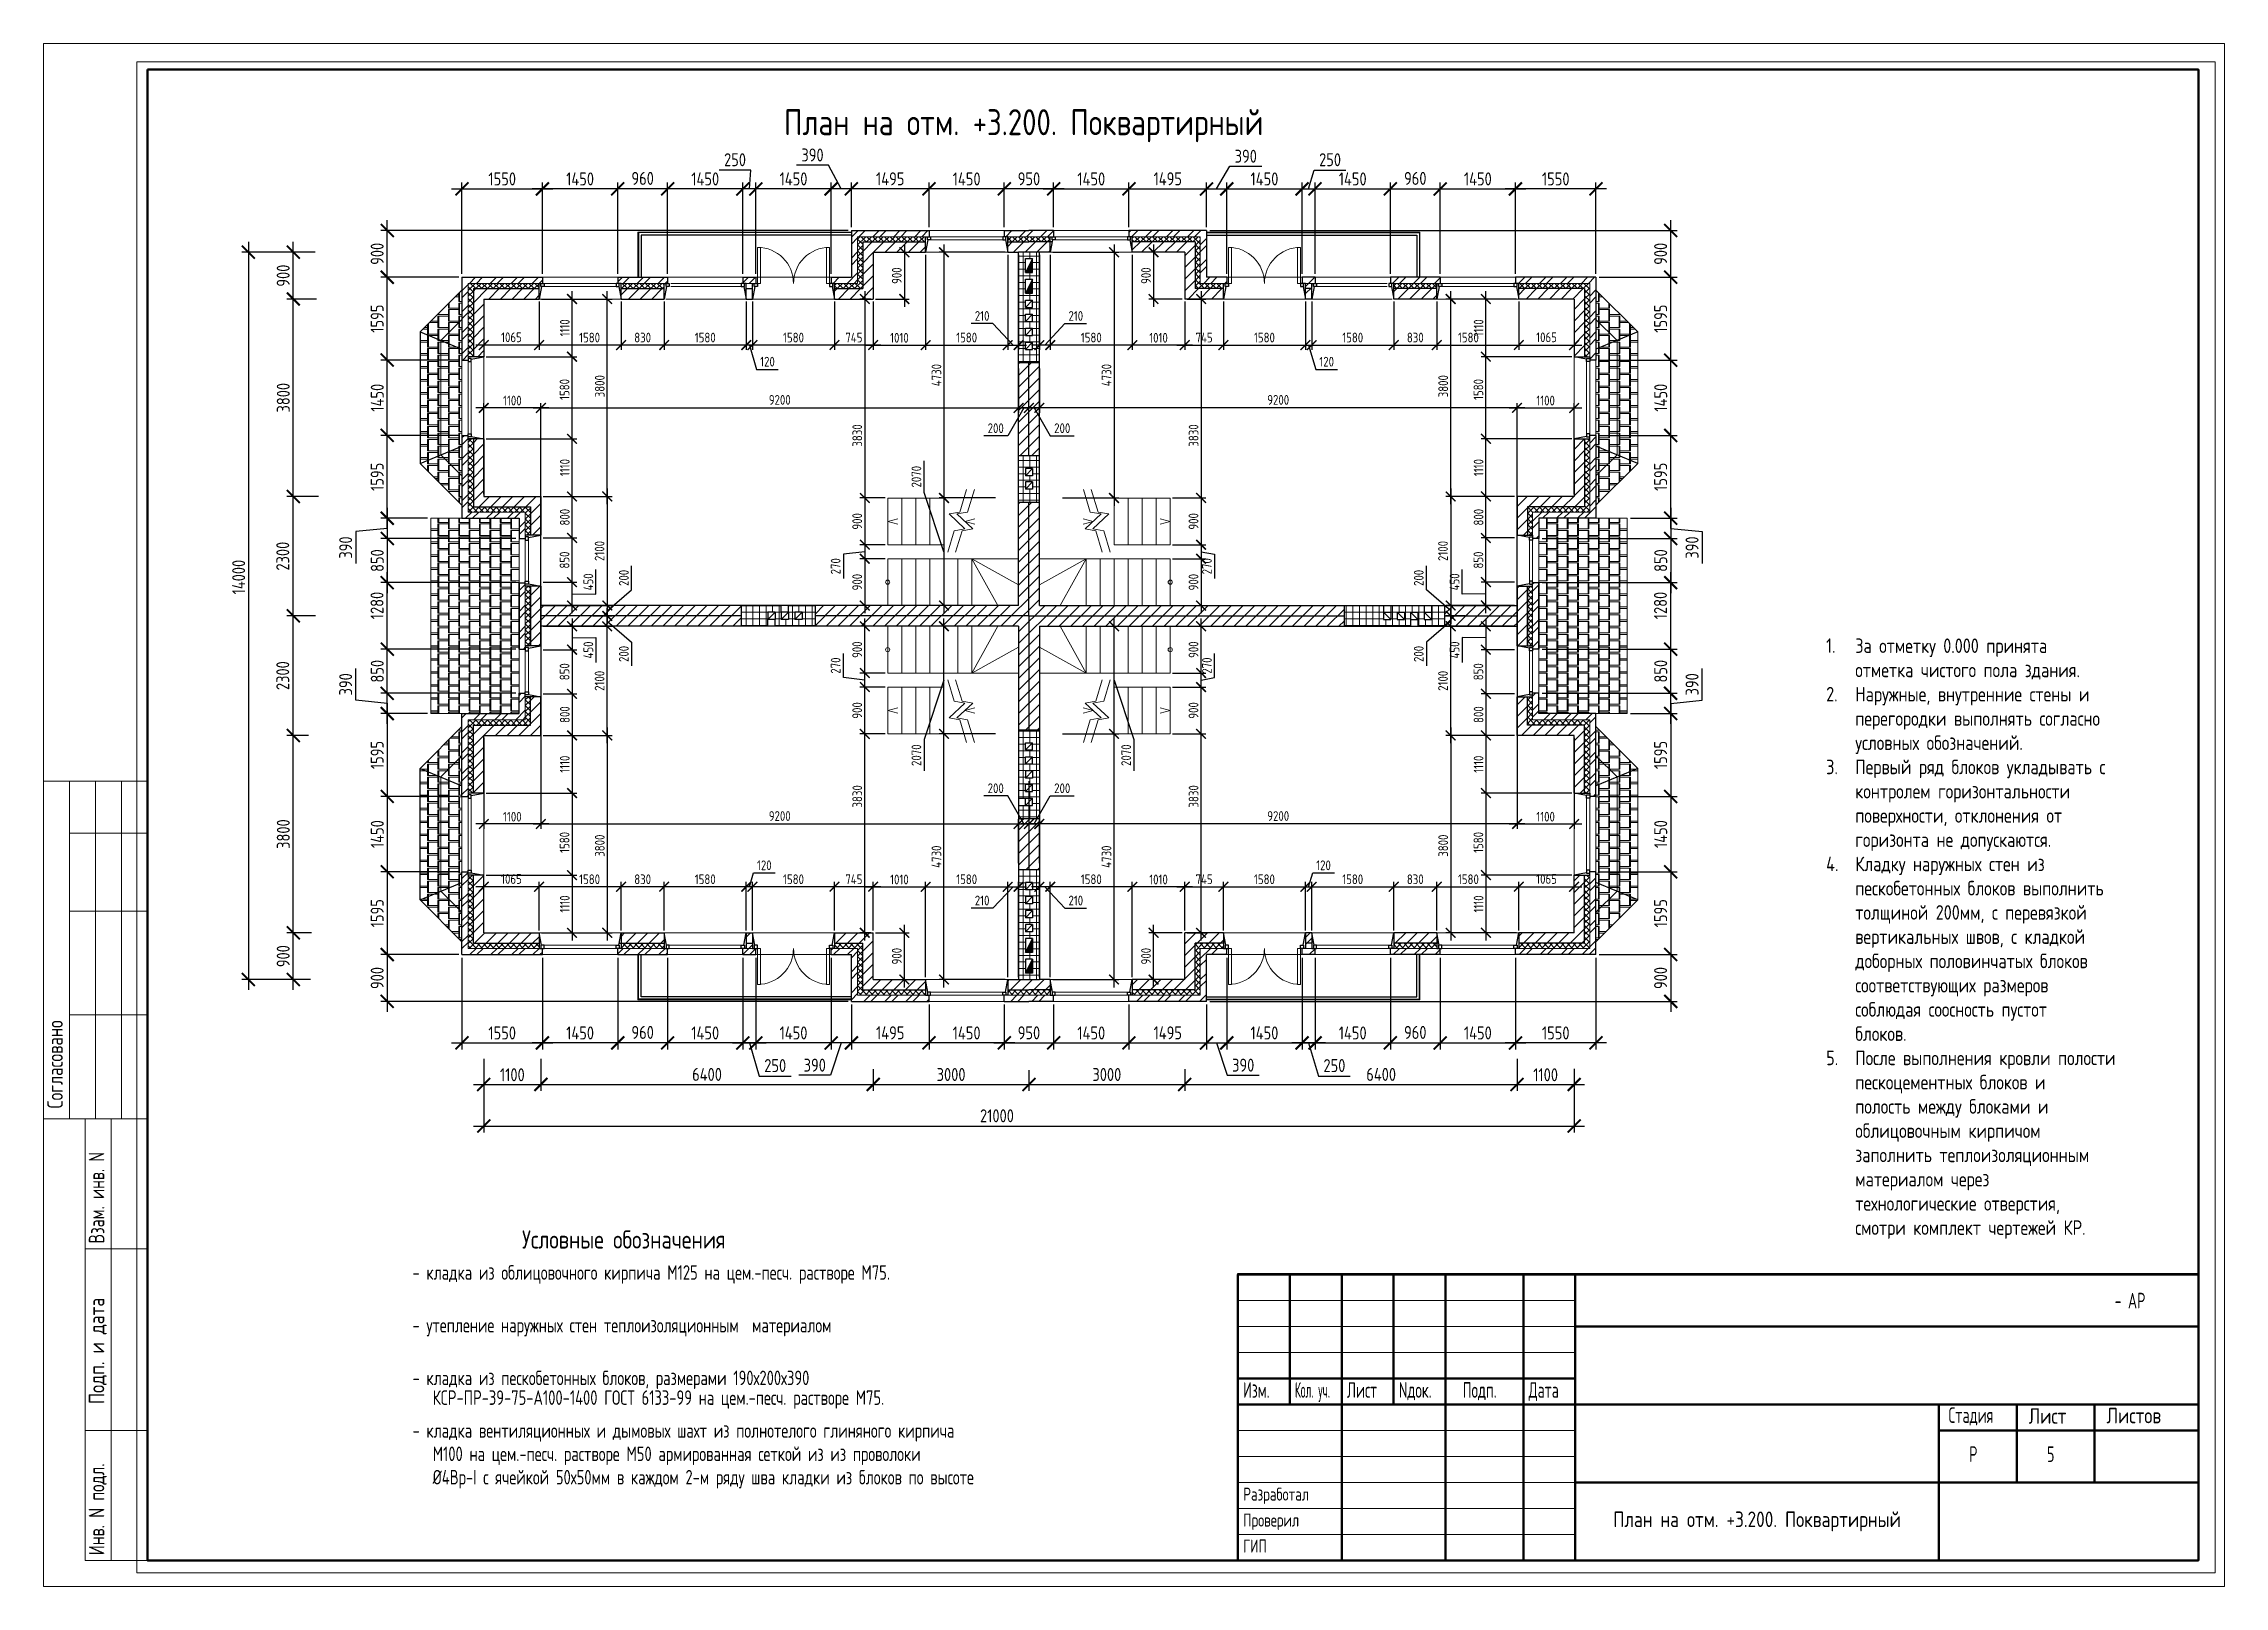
# Paper-space layout 'A5' of a CAD drawing. Header units: millimetres. Extents: x -3 to 417, y -3 to 294.
# The model-space entities are those that its viewports show. They can reach past a viewport. Long polylines and large blocks are cut down to what shows.
import ezdxf
from ezdxf.enums import TextEntityAlignment as Align

# ---------------------------------------------------------------- set-up
doc = ezdxf.new("R2010")
doc.units = ezdxf.units.MM
doc.header["$LTSCALE"] = 100
doc.header["$PDMODE"] = 35
doc.linetypes.add('GOST2.303 4', pattern=[7, 5, -2, 0])
for name, color, linetype, lineweight in [('0.3', 7, 'Continuous', 30), ('0.5', 7, 'Continuous', 50), ('Примітки 0.09', 200, 'Continuous', 9), ('Розміри 0.09', 5, 'Continuous', 9), ('Тонкі 0.18', 142, 'Continuous', 18), ('Штрихові 0.18', 7, 'GOST2.303 4', 18), ('Штрихування 0.09', 253, 'Continuous', 9)]:
    doc.layers.add(name, color=color, linetype=linetype, lineweight=lineweight)
doc.layers.add('ViewPorts', color=240, linetype='Continuous', plot=False)
doc.styles.add('GOST 2.304', font='CS_Gost2304.shx')
doc.styles.add('SPDS', font='SPDS.shx', dxfattribs={"width": 0.9})
doc.dimstyles.new('SPDS', dxfattribs={"dimscale": 100, "dimtxt": 2.5, "dimasz": 2.5, "dimexe": 1.25, "dimexo": 0.625, "dimtad": 1, "dimrnd": 0.001, "dimtxsty": 'GOST 2.304', "dimblk": 'ARCHTICK', "dimcen": 2.5, "dimdle": 2, "dimadec": 0, "dimazin": 2, "dimtfac": 0.75, "dimtmove": 1, "dimatfit": 3, "dimfxl": 0, "dimtolj": 1, "dimarcsym": 0})
pattern_1 = [(45, (42000, 89124.92), (-112.2532, 112.2532), [])]
pattern_2 = [(45, (42000, 89124.92), (-56.1266, 56.1266), []), (135, (42000, 89124.92), (-56.1266, -56.1266), [])]
pattern_3 = [(45, (42000, 89124.92), (-202.05576, 202.05576), []), (45, (42134.7, 89124.92), (-202.05576, 202.05576), [])]
pattern_4 = [(270, (1e-10, 59409.92), (200, -125), [220, -30]), (270, (15, 59409.92), (200, -125), [220, -30]), (0, (1e-10, 59189.92), (200, 125), [200, -200]), (0, (1e-10, 59159.92), (200, 125), [200, -200])]
pattern_5 = [(270, (255164.58, 59409.92), (-200, -125), [220, -30]), (270, (255149.58, 59409.92), (-200, -125), [220, -30]), (180, (255164.58, 59189.92), (-200, 125), [200, -200]), (180, (255164.58, 59159.92), (-200, 125), [200, -200])]
pattern_6 = [(0, (42000, 89124.92), (0, 127), []), (90, (42000, 89124.92), (-127, 8e-15), [])]

psp = doc.layouts.new('A5')

# ---------------------------------------------------------------- texts
at = {"layer": 'Примітки 0.09', "style": 'SPDS', "width": 0.805546}
psp.add_text('5', height=3, dxfattribs=at).set_placement((382.84, 20.77))
at = {"layer": 'Примітки 0.09', "color": 7, "insert": (326.98, 9.33), "char_height": 3, "width": 70, "attachment_point": 5, "style": 'SPDS'}
psp.add_mtext('{\\W1;\\C256;План на отм. +3.200. Поквартирный}', dxfattribs=at)

msp = doc.modelspace()

# ---------------------------------------------------------------- texts
at = {"layer": 'Примітки 0.09', "style": 'SPDS'}
msp.add_text('План на отм. +3.200. Поквартирный', height=500, dxfattribs=at).set_placement((127480.507, -31231.318), align=Align.CENTER)
at = {"layer": 'Примітки 0.09', "style": 'GOST 2.304'}
msp.add_text('Условные обозначения', height=350, dxfattribs=at).set_placement((117818.626, -52663.624))
at = {"layer": 'Примітки 0.09', "ltscale": 0.5, "style": 'GOST 2.304', "width": 0.9}
for s, p in [('- кладка из облицовочного кирпича М125 на цем.-песч. растворе М75.', (115710.115, -53264.138)), ('- утепление наружных стен теплоизоляционным  материалом', (115710.115, -54278.657)), ('- кладка из пескобетонных блоков, размерами 190х200х390 ', (115710.115, -55293.175)), ('   КСP-ПР-39-75-А100-1400 ГОСТ 6133-99 на цем.-песч. растворе М75.', (115710.115, -55673.02)), ('- кладка вентиляционных и дымовых шахт из полнотелого глиняного кирпича', (115710.115, -56304.949)), ('   М100 на цем.-песч. растворе М50 армированная сеткой из из проволоки', (115710.115, -56754.279)), ('   %%C4Вр-I с ячейкой 50х50мм в каждом 2-м ряду шва кладки из блоков по высоте', (115710.115, -57204.958))]:
    msp.add_text(s, height=280, dxfattribs=at).set_placement(p)
at = {"layer": 'Примітки 0.09', "ltscale": 1000000.0, "insert": (142936.115, -40918.643), "char_height": 280, "width": 6830.74951, "attachment_point": 1, "style": 'SPDS'}
msp.add_mtext('\\pi-560,l560,t560,653.21;{\\W1;1.^IЗа отметку 0.000 принята \\P\\pi0,t653.21;отметка чистого пола здания.\\P\\pi-560,t560,653.21;2.^IНаружные, внутренние стены и \\P\\pi0,t653.21;перегородки выполнять согласно \\Pусловных обозначений.\\P\\pi-560,t560,653.21;\\A1;3.^IПервый ряд блоков укладывать с \\P\\pi0,t653.21;контролем горизонтальности \\Pповерхности, отклонения от \\Pгоризонта не допускаются.\\P\\pi-560,t560,653.21;4.^IКладку наружных стен из \\P\\pi0,t653.21;пескобетонных блоков выполнить \\Pтолщиной 200мм, с перевязкой \\Pвертикальных швов, с кладкой \\Pдоборных половинчатых блоков \\Pсоответствующих размеров \\Pсоблюдая соосность пустот \\Pблоков.\\P\\pi-560,t560,653.21;5.^IПосле выполнения кровли полости \\P\\pi0,t653.21;пескоцементных блоков и \\Pполость между блоками и \\Pоблицовочным кирпичом \\Pзаполнить \\A0;теплоизоляционным  \\Pматериалом\\A1; через \\Pтехнологические отверстия, \\Pсмотри комплект чертежей КР.}', dxfattribs=at)

# ---------------------------------------------------------------- blocks, each defined once
blk = doc.blocks.new('A$C1BD929A5')
at = {"layer": 'Тонкі 0.18', "color": 0, "extrusion": (1, 0, 0)}
for points, elevation in [([(8500, 0), (15000, 0)], -2000), ([(14000, 0), (15000, 0)], -1500), ([(14000, 0), (15000, 0)], -1000), ([(14000, 0), (15000, 0)], -500), ([(12500, 0), (14000, 0)], -1500), ([(12500, 0), (14000, 0)], -1000), ([(12500, 0), (14000, 0)], -500), ([(10500, 0), (12500, 0)], -1500), ([(10500, 0), (12500, 0)], -1000), ([(10500, 0), (12500, 0)], -500), ([(8500, 0), (10500, 0)], -1500), ([(8500, 0), (10500, 0)], -1000), ([(8500, 0), (10500, 0)], -500), ([(0, 0), (8500, 0)], -1200), ([(0, 0), (8500, 0)], -700)]:
    blk.add_lwpolyline(points, dxfattribs=dict(at, elevation=elevation))
at = {"layer": 'Тонкі 0.18', "color": 0, "extrusion": (0, 1, 0)}
for points, elevation in [([(2000, 0), (0, 0)], 15000), ([(1500, 0), (1000, 0)], 14000), ([(1000, 0), (500, 0)], 14000), ([(500, 0), (0, 0)], 14000), ([(1500, 0), (1000, 0)], 12500), ([(1000, 0), (500, 0)], 12500), ([(500, 0), (0, 0)], 12500), ([(1500, 0), (1000, 0)], 10500), ([(1000, 0), (500, 0)], 10500), ([(500, 0), (0, 0)], 10500), ([(2000, 0), (0, 0)], 8500), ([(1200, 0), (0, 0)], 8500), ([(1200, 0), (0, 0)], 6000), ([(1200, 0), (0, 0)], 2500)]:
    blk.add_lwpolyline(points, dxfattribs=dict(at, elevation=elevation))
at = {"layer": 'Тонкі 0.18', "color": 0, "extrusion": (1, 0, 0)}
blk.add_lwpolyline([(0, 0), (8500, 0)], dxfattribs=at)
at = {"layer": 'Тонкі 0.18', "color": 0, "extrusion": (0, 1, 0)}
blk.add_lwpolyline([(1200, 0), (0, 0)], dxfattribs=at)
at = {"layer": 'Тонкі 0.18', "color": 0, "ltscale": 0.01, "style": 'SPDS'}
for s, width, p in [('Согласовано', 0.95, (-1630, 8700)), ('Взам. инв. N', 0.898187, (-830, 6100)), ('Инв. N подл.', 0.909605, (-830, 100))]:
    blk.add_text(s, height=300, rotation=90, dxfattribs=dict(at, width=width)).set_placement(p)
blk.add_text('Подп. и дата', height=300, rotation=90, dxfattribs=at).set_placement((-830, 3010))
blk = doc.blocks.new('A$C2803562B')
at = {"color": 7, "lineweight": 50, "extrusion": (1, 0, 0)}
for points, elevation in [([(5500, 0), (5000, 0)], -17500), ([(5500, 0), (5000, 0)], -16500), ([(5500, 0), (5000, 0)], -15500), ([(5500, 0), (5000, 0)], -14500), ([(5500, 0), (5000, 0)], -13000), ([(5500, 0), (5000, 0)], -12000), ([(5000, 0), (4500, 0)], -17500), ([(5000, 0), (4500, 0)], -16500), ([(5000, 0), (4500, 0)], -15500), ([(5000, 0), (4500, 0)], -14500), ([(5000, 0), (4500, 0)], -13000), ([(5000, 0), (4500, 0)], -12000), ([(4500, 0), (4000, 0)], -17500), ([(4500, 0), (4000, 0)], -16500), ([(4500, 0), (4000, 0)], -15500), ([(4500, 0), (4000, 0)], -14500), ([(4500, 0), (4000, 0)], -13000), ([(4500, 0), (4000, 0)], -12000), ([(4000, 0), (3500, 0)], -17500), ([(4000, 0), (3500, 0)], -16500), ([(4000, 0), (3500, 0)], -15500), ([(4000, 0), (3500, 0)], -14500), ([(4000, 0), (3500, 0)], -13000), ([(4000, 0), (3500, 0)], -12000), ([(3500, 0), (3000, 0)], -17500), ([(3500, 0), (3000, 0)], -16500), ([(3500, 0), (3000, 0)], -15500), ([(3500, 0), (3000, 0)], -14500), ([(3500, 0), (3000, 0)], -13000), ([(3500, 0), (3000, 0)], -12000), ([(3000, 0), (2500, 0)], -16500), ([(3000, 0), (2500, 0)], -14500), ([(3000, 0), (2500, 0)], -13000), ([(3000, 0), (2500, 0)], -12000), ([(3000, 0), (2500, 0)], -5000), ([(3000, 0), (2500, 0)], -3500), ([(3000, 0), (2500, 0)], -2000), ([(2500, 0), (2000, 0)], -16500), ([(2500, 0), (2000, 0)], -14500), ([(2500, 0), (2000, 0)], -13000), ([(2500, 0), (2000, 0)], -12000), ([(2500, 0), (2000, 0)], -5000), ([(2500, 0), (2000, 0)], -3500), ([(2500, 0), (2000, 0)], -2000), ([(2000, 0), (1500, 0)], -16500), ([(2000, 0), (1500, 0)], -14500), ([(2000, 0), (1500, 0)], -13000), ([(2000, 0), (1500, 0)], -12000), ([(2000, 0), (1500, 0)], -5000), ([(2000, 0), (1500, 0)], -3500), ([(2000, 0), (1500, 0)], -2000), ([(1500, 0), (1000, 0)], -16500), ([(1500, 0), (1000, 0)], -14500), ([(1500, 0), (1000, 0)], -13000), ([(1500, 0), (1000, 0)], -12000), ([(1500, 0), (0, 0)], -5000), ([(1000, 0), (500, 0)], -16500), ([(1000, 0), (500, 0)], -14500), ([(1000, 0), (500, 0)], -13000), ([(1000, 0), (500, 0)], -12000), ([(500, 0), (0, 0)], -16500), ([(500, 0), (0, 0)], -14500), ([(500, 0), (0, 0)], -13000), ([(500, 0), (0, 0)], -12000)]:
    blk.add_lwpolyline(points, dxfattribs=dict(at, elevation=elevation))
at = {"color": 7, "extrusion": (0, 1, 0)}
for points, elevation in [([(18500, 0), (17500, 0)], 5000), ([(17500, 0), (16500, 0)], 5000), ([(16500, 0), (15500, 0)], 5000), ([(15500, 0), (14500, 0)], 5000), ([(14500, 0), (13000, 0)], 5000), ([(13000, 0), (12000, 0)], 5000), ([(18500, 0), (17500, 0)], 4500), ([(17500, 0), (16500, 0)], 4500), ([(16500, 0), (15500, 0)], 4500), ([(15500, 0), (14500, 0)], 4500), ([(14500, 0), (13000, 0)], 4500), ([(13000, 0), (12000, 0)], 4500), ([(18500, 0), (17500, 0)], 4000), ([(17500, 0), (16500, 0)], 4000), ([(16500, 0), (15500, 0)], 4000), ([(15500, 0), (14500, 0)], 4000), ([(14500, 0), (13000, 0)], 4000), ([(13000, 0), (12000, 0)], 4000), ([(18500, 0), (17500, 0)], 2500), ([(17500, 0), (16500, 0)], 2500), ([(16500, 0), (15500, 0)], 2500), ([(15500, 0), (14500, 0)], 2500), ([(14500, 0), (13000, 0)], 2500), ([(13000, 0), (12000, 0)], 2500), ([(18500, 0), (17500, 0)], 2000), ([(17500, 0), (16500, 0)], 2000), ([(16500, 0), (15500, 0)], 2000), ([(15500, 0), (14500, 0)], 2000), ([(14500, 0), (13000, 0)], 2000), ([(13000, 0), (12000, 0)], 2000), ([(18500, 0), (17500, 0)], 1500), ([(17500, 0), (16500, 0)], 1500), ([(16500, 0), (15500, 0)], 1500), ([(15500, 0), (14500, 0)], 1500), ([(14500, 0), (13000, 0)], 1500), ([(13000, 0), (12000, 0)], 1500), ([(18500, 0), (17500, 0)], 1000), ([(17500, 0), (16500, 0)], 1000), ([(16500, 0), (15500, 0)], 1000), ([(15500, 0), (14500, 0)], 1000), ([(14500, 0), (13000, 0)], 1000), ([(13000, 0), (12000, 0)], 1000), ([(18500, 0), (17500, 0)], 500), ([(17500, 0), (16500, 0)], 500), ([(16500, 0), (15500, 0)], 500), ([(15500, 0), (14500, 0)], 500), ([(14500, 0), (13000, 0)], 500), ([(13000, 0), (12000, 0)], 500)]:
    blk.add_lwpolyline(points, dxfattribs=dict(at, elevation=elevation))
at = {"color": 7, "lineweight": 50, "extrusion": (0, 1, 0)}
for points, elevation in [([(12000, 0), (5000, 0)], 4500), ([(5000, 0), (3500, 0)], 4500), ([(3500, 0), (2000, 0)], 4500), ([(2000, 0), (0, 0)], 4500), ([(18500, 0), (17500, 0)], 3500), ([(17500, 0), (16500, 0)], 3500), ([(16500, 0), (15500, 0)], 3500), ([(15500, 0), (14500, 0)], 3500), ([(14500, 0), (13000, 0)], 3500), ([(13000, 0), (12000, 0)], 3500), ([(18500, 0), (17500, 0)], 3000), ([(17500, 0), (16500, 0)], 3000), ([(16500, 0), (15500, 0)], 3000), ([(15500, 0), (14500, 0)], 3000), ([(14500, 0), (13000, 0)], 3000), ([(13000, 0), (12000, 0)], 3000), ([(12000, 0), (5000, 0)], 3000), ([(5000, 0), (3500, 0)], 3000), ([(3500, 0), (2000, 0)], 3000), ([(2000, 0), (0, 0)], 3000), ([(5000, 0), (3500, 0)], 2500), ([(3500, 0), (2000, 0)], 2500), ([(2000, 0), (0, 0)], 2500), ([(12000, 0), (5000, 0)], 1500), ([(5000, 0), (3500, 0)], 1500), ([(3500, 0), (2000, 0)], 1500), ([(2000, 0), (0, 0)], 1500)]:
    blk.add_lwpolyline(points, dxfattribs=dict(at, elevation=elevation))
at = {"extrusion": (0, 1, 0)}
blk.add_lwpolyline([(18500, 0), (0, 0)], dxfattribs=at)
at = {"layer": '0.5', "color": 0, "extrusion": (1, 0, 0), "elevation": -18500}
blk.add_lwpolyline([(5500, 0), (0, 0)], dxfattribs=at)
at = {"layer": '0.5', "color": 0, "extrusion": (0, 1, 0), "elevation": 5500}
blk.add_lwpolyline([(18500, 0), (0, 0)], dxfattribs=at)
at = {"layer": '0.5', "color": 0, "extrusion": (1, 0, 0)}
blk.add_lwpolyline([(5500, 0), (0, 0)], dxfattribs=at)
at = {"layer": '0.5', "color": 0, "extrusion": (0, 1, 0)}
blk.add_lwpolyline([(18500, 0), (0, 0)], dxfattribs=at)
at = {"color": 7, "style": 'SPDS'}
for s, height, width, p in [('- АР', 300, 0.805546, (-1613, 4850)), ('Изм.', 300, 0.8, (-18400, 3130)), ('Кол. уч.', 300, 0.6, (-17400, 3130)), ('Лист', 300, 0.8, (-16400, 3130)), ('Nдок.', 300, 0.8, (-15400, 3130)), ('Подп.', 300, 0.8, (-14169, 3130)), ('Дата', 300, 0.8, (-12900, 3130)), ('Стадия', 300, 0.805546, (-4811, 2646)), ('Р', 300, 0.805546, (-4415, 1895)), ('Разработал', 250, 0.9, (-18396, 1150)), ('Проверил', 250, 0.9, (-18396, 650)), ('ГИП', 250, 0.9, (-18396, 150))]:
    blk.add_text(s, height=height, dxfattribs=dict(at, width=width)).set_placement(p)
for s, p in [('Лист', (-3269, 2630)), ('Листов', (-1769, 2638))]:
    blk.add_text(s, height=300, dxfattribs=at).set_placement(p)
blk = doc.blocks.new('_ArchTick')
at = {"color": 0, "linetype": 'ByBlock', "const_width": 0.15}
blk.add_lwpolyline([(-0.5, -0.5), (0.5, 0.5)], dxfattribs=at)
blk = doc.blocks.new('*D1039')
at = {"layer": 'Defpoints', "color": 0, "transparency": 16777216}
for p in [(117082, -48949), (118182, -48949), (118182, -49505)]:
    blk.add_point(p, dxfattribs=at)
at = {"layer": 'Розміри 0.09', "color": 0, "lineweight": -2, "transparency": 16777216}
for p, q in [((117082, -49012), (117082, -49630)), ((118182, -49012), (118182, -49630)), ((116882, -49505), (118382, -49505))]:
    blk.add_line(p, q, dxfattribs=at)
at = {"layer": 'Розміри 0.09', "color": 0, "lineweight": -2, "transparency": 16777216, "xscale": 250, "yscale": 250, "zscale": 250, "rotation": 180}
blk.add_blockref('_ArchTick', (117082, -49505), dxfattribs=at)
at = {"layer": 'Розміри 0.09', "color": 0, "lineweight": -2, "transparency": 16777216, "xscale": 250, "yscale": 250, "zscale": 250}
blk.add_blockref('_ArchTick', (118182, -49505), dxfattribs=at)
at = {"layer": 'Розміри 0.09', "color": 0, "transparency": 16777216, "insert": (117632, -49318), "char_height": 250, "attachment_point": 5, "style": 'GOST 2.304'}
blk.add_mtext('\\A1;1100', dxfattribs=at)
blk = doc.blocks.new('*D1040')
at = {"layer": 'Defpoints', "color": 0, "transparency": 16777216}
for p in [(118182, -48949), (124582, -49149), (124582, -49505)]:
    blk.add_point(p, dxfattribs=at)
at = {"layer": 'Розміри 0.09', "color": 0, "lineweight": -2, "transparency": 16777216}
for p, q in [((118182, -49012), (118182, -49630)), ((117982, -49505), (124782, -49505)), ((124582, -49211), (124582, -49630))]:
    blk.add_line(p, q, dxfattribs=at)
at = {"layer": 'Розміри 0.09', "color": 0, "lineweight": -2, "transparency": 16777216, "xscale": 250, "yscale": 250, "zscale": 250, "rotation": 180}
blk.add_blockref('_ArchTick', (118182, -49505), dxfattribs=at)
at = {"layer": 'Розміри 0.09', "color": 0, "lineweight": -2, "transparency": 16777216, "xscale": 250, "yscale": 250, "zscale": 250}
blk.add_blockref('_ArchTick', (124582, -49505), dxfattribs=at)
at = {"layer": 'Розміри 0.09', "color": 0, "transparency": 16777216, "insert": (121382, -49311), "char_height": 250, "attachment_point": 5, "style": 'GOST 2.304'}
blk.add_mtext('\\A1;6400', dxfattribs=at)
blk = doc.blocks.new('*D1041')
at = {"layer": 'Defpoints', "color": 0, "transparency": 16777216}
for p in [(124582, -49149), (127582, -49168), (127582, -49505)]:
    blk.add_point(p, dxfattribs=at)
at = {"layer": 'Розміри 0.09', "color": 0, "lineweight": -2, "transparency": 16777216}
for p, q in [((124382, -49505), (127782, -49505)), ((124582, -49211), (124582, -49630)), ((127582, -49230), (127582, -49630))]:
    blk.add_line(p, q, dxfattribs=at)
at = {"layer": 'Розміри 0.09', "color": 0, "lineweight": -2, "transparency": 16777216, "xscale": 250, "yscale": 250, "zscale": 250, "rotation": 180}
blk.add_blockref('_ArchTick', (124582, -49505), dxfattribs=at)
at = {"layer": 'Розміри 0.09', "color": 0, "lineweight": -2, "transparency": 16777216, "xscale": 250, "yscale": 250, "zscale": 250}
blk.add_blockref('_ArchTick', (127582, -49505), dxfattribs=at)
at = {"layer": 'Розміри 0.09', "color": 0, "transparency": 16777216, "insert": (126082, -49313), "char_height": 250, "attachment_point": 5, "style": 'GOST 2.304'}
blk.add_mtext('\\A1;3000', dxfattribs=at)
blk = doc.blocks.new('*D1042')
at = {"layer": 'Defpoints', "color": 0, "transparency": 16777216}
for p in [(127582, -49168), (130582, -49149), (130582, -49505)]:
    blk.add_point(p, dxfattribs=at)
at = {"layer": 'Розміри 0.09', "color": 0, "lineweight": -2, "transparency": 16777216}
for p, q in [((127382, -49505), (130782, -49505)), ((127582, -49230), (127582, -49630)), ((130582, -49211), (130582, -49630))]:
    blk.add_line(p, q, dxfattribs=at)
at = {"layer": 'Розміри 0.09', "color": 0, "lineweight": -2, "transparency": 16777216, "xscale": 250, "yscale": 250, "zscale": 250, "rotation": 180}
blk.add_blockref('_ArchTick', (127582, -49505), dxfattribs=at)
at = {"layer": 'Розміри 0.09', "color": 0, "lineweight": -2, "transparency": 16777216, "xscale": 250, "yscale": 250, "zscale": 250}
blk.add_blockref('_ArchTick', (130582, -49505), dxfattribs=at)
at = {"layer": 'Розміри 0.09', "color": 0, "transparency": 16777216, "insert": (129082, -49313), "char_height": 250, "attachment_point": 5, "style": 'GOST 2.304'}
blk.add_mtext('\\A1;3000', dxfattribs=at)
blk = doc.blocks.new('*D1043')
at = {"layer": 'Defpoints', "color": 0, "transparency": 16777216}
for p in [(136982, -48949), (130582, -49149), (136982, -49505)]:
    blk.add_point(p, dxfattribs=at)
at = {"layer": 'Розміри 0.09', "color": 0, "lineweight": -2, "transparency": 16777216}
for p, q in [((136982, -49012), (136982, -49630)), ((130382, -49505), (137182, -49505)), ((130582, -49211), (130582, -49630))]:
    blk.add_line(p, q, dxfattribs=at)
at = {"layer": 'Розміри 0.09', "color": 0, "lineweight": -2, "transparency": 16777216, "xscale": 250, "yscale": 250, "zscale": 250, "rotation": 180}
blk.add_blockref('_ArchTick', (130582, -49505), dxfattribs=at)
at = {"layer": 'Розміри 0.09', "color": 0, "lineweight": -2, "transparency": 16777216, "xscale": 250, "yscale": 250, "zscale": 250}
blk.add_blockref('_ArchTick', (136982, -49505), dxfattribs=at)
at = {"layer": 'Розміри 0.09', "color": 0, "transparency": 16777216, "insert": (134365, -49311), "char_height": 250, "attachment_point": 5, "style": 'GOST 2.304'}
blk.add_mtext('\\A1;6400', dxfattribs=at)
blk = doc.blocks.new('*D1044')
at = {"layer": 'Defpoints', "color": 0, "transparency": 16777216}
for p in [(136982, -48949), (138082, -49141), (138082, -49505)]:
    blk.add_point(p, dxfattribs=at)
at = {"layer": 'Розміри 0.09', "color": 0, "lineweight": -2, "transparency": 16777216}
for p, q in [((136982, -49012), (136982, -49630)), ((136782, -49505), (138282, -49505)), ((138082, -49203), (138082, -49630))]:
    blk.add_line(p, q, dxfattribs=at)
at = {"layer": 'Розміри 0.09', "color": 0, "lineweight": -2, "transparency": 16777216, "xscale": 250, "yscale": 250, "zscale": 250, "rotation": 180}
blk.add_blockref('_ArchTick', (136982, -49505), dxfattribs=at)
at = {"layer": 'Розміри 0.09', "color": 0, "lineweight": -2, "transparency": 16777216, "xscale": 250, "yscale": 250, "zscale": 250}
blk.add_blockref('_ArchTick', (138082, -49505), dxfattribs=at)
at = {"layer": 'Розміри 0.09', "color": 0, "transparency": 16777216, "insert": (137532, -49318), "char_height": 250, "attachment_point": 5, "style": 'GOST 2.304'}
blk.add_mtext('\\A1;1100', dxfattribs=at)
blk = doc.blocks.new('*D1045')
at = {"layer": 'Defpoints', "color": 0, "transparency": 16777216}
for p in [(117082, -49505), (138082, -49505), (138082, -50305)]:
    blk.add_point(p, dxfattribs=at)
at = {"layer": 'Розміри 0.09', "color": 0, "lineweight": -2, "transparency": 16777216}
for p, q in [((117082, -49568), (117082, -50430)), ((138082, -49568), (138082, -50430)), ((116882, -50305), (138282, -50305))]:
    blk.add_line(p, q, dxfattribs=at)
at = {"layer": 'Розміри 0.09', "color": 0, "lineweight": -2, "transparency": 16777216, "xscale": 250, "yscale": 250, "zscale": 250, "rotation": 180}
blk.add_blockref('_ArchTick', (117082, -50305), dxfattribs=at)
at = {"layer": 'Розміри 0.09', "color": 0, "lineweight": -2, "transparency": 16777216, "xscale": 250, "yscale": 250, "zscale": 250}
blk.add_blockref('_ArchTick', (138082, -50305), dxfattribs=at)
at = {"layer": 'Розміри 0.09', "color": 0, "transparency": 16777216, "insert": (126966, -50108), "char_height": 250, "attachment_point": 5, "style": 'GOST 2.304'}
blk.add_mtext('\\A1;21000', dxfattribs=at)
blk = doc.blocks.new('*D1046')
at = {"layer": 'Defpoints', "color": 0, "transparency": 16777216}
for p in [(116662, -47005), (118212, -47005), (118212, -48705)]:
    blk.add_point(p, dxfattribs=at)
at = {"layer": 'Розміри 0.09', "color": 0, "lineweight": -2, "transparency": 16777216}
for p, q in [((116662, -47068), (116662, -48830)), ((118212, -47068), (118212, -48830)), ((116462, -48705), (118412, -48705))]:
    blk.add_line(p, q, dxfattribs=at)
at = {"layer": 'Розміри 0.09', "color": 0, "lineweight": -2, "transparency": 16777216, "xscale": 250, "yscale": 250, "zscale": 250, "rotation": 180}
blk.add_blockref('_ArchTick', (116662, -48705), dxfattribs=at)
at = {"layer": 'Розміри 0.09', "color": 0, "lineweight": -2, "transparency": 16777216, "xscale": 250, "yscale": 250, "zscale": 250}
blk.add_blockref('_ArchTick', (118212, -48705), dxfattribs=at)
at = {"layer": 'Розміри 0.09', "color": 0, "transparency": 16777216, "insert": (117437, -48513), "char_height": 250, "attachment_point": 5, "style": 'GOST 2.304'}
blk.add_mtext('\\A1;1550', dxfattribs=at)
blk = doc.blocks.new('*D1047')
at = {"layer": 'Defpoints', "color": 0, "transparency": 16777216}
for p in [(113414, -46585), (113828, -46585), (113809, -47485)]:
    blk.add_point(p, dxfattribs=at)
at = {"layer": 'Розміри 0.09', "color": 0, "lineweight": -2, "transparency": 16777216}
for p, q in [((113765, -46585), (113289, -46585)), ((113414, -47685), (113414, -46385)), ((113747, -47485), (113289, -47485))]:
    blk.add_line(p, q, dxfattribs=at)
at = {"layer": 'Розміри 0.09', "color": 0, "lineweight": -2, "transparency": 16777216, "xscale": 250, "yscale": 250, "zscale": 250}
for p, rotation in [((113414, -46585), 90), ((113414, -47485), 270)]:
    blk.add_blockref('_ArchTick', p, dxfattribs=dict(at, rotation=rotation))
at = {"layer": 'Розміри 0.09', "color": 0, "transparency": 16777216, "insert": (113219, -47035), "char_height": 250, "attachment_point": 5, "rotation": 90, "style": 'GOST 2.304'}
blk.add_mtext('\\A1;900', dxfattribs=at)
blk = doc.blocks.new('*D1048')
at = {"layer": 'Defpoints', "color": 0, "transparency": 16777216}
for p in [(113414, -42785), (113768, -42785), (113828, -46585)]:
    blk.add_point(p, dxfattribs=at)
at = {"layer": 'Розміри 0.09', "color": 0, "lineweight": -2, "transparency": 16777216}
for p, q in [((113705, -42785), (113289, -42785)), ((113414, -46785), (113414, -42585)), ((113765, -46585), (113289, -46585))]:
    blk.add_line(p, q, dxfattribs=at)
at = {"layer": 'Розміри 0.09', "color": 0, "lineweight": -2, "transparency": 16777216, "xscale": 250, "yscale": 250, "zscale": 250}
for p, rotation in [((113414, -42785), 90), ((113414, -46585), 270)]:
    blk.add_blockref('_ArchTick', p, dxfattribs=dict(at, rotation=rotation))
at = {"layer": 'Розміри 0.09', "color": 0, "transparency": 16777216, "insert": (113221, -44685), "char_height": 250, "attachment_point": 5, "rotation": 90, "style": 'GOST 2.304'}
blk.add_mtext('\\A1;3800', dxfattribs=at)
blk = doc.blocks.new('*D1049')
at = {"layer": 'Defpoints', "color": 0, "transparency": 16777216}
for p in [(113414, -40485), (113904, -40485), (113768, -42785)]:
    blk.add_point(p, dxfattribs=at)
at = {"layer": 'Розміри 0.09', "color": 0, "lineweight": -2, "transparency": 16777216}
for p, q in [((113414, -42985), (113414, -40285)), ((113841, -40485), (113289, -40485)), ((113705, -42785), (113289, -42785))]:
    blk.add_line(p, q, dxfattribs=at)
at = {"layer": 'Розміри 0.09', "color": 0, "lineweight": -2, "transparency": 16777216, "xscale": 250, "yscale": 250, "zscale": 250}
for p, rotation in [((113414, -40485), 90), ((113414, -42785), 270)]:
    blk.add_blockref('_ArchTick', p, dxfattribs=dict(at, rotation=rotation))
at = {"layer": 'Розміри 0.09', "color": 0, "transparency": 16777216, "insert": (113211, -41635), "char_height": 250, "attachment_point": 5, "rotation": 90, "style": 'GOST 2.304'}
blk.add_mtext('\\A1;2300', dxfattribs=at)
blk = doc.blocks.new('*D1050')
at = {"layer": 'Defpoints', "color": 0, "transparency": 16777216}
for p in [(113414, -38185), (113965, -38185), (113904, -40485)]:
    blk.add_point(p, dxfattribs=at)
at = {"layer": 'Розміри 0.09', "color": 0, "lineweight": -2, "transparency": 16777216}
for p, q in [((113902, -38185), (113289, -38185)), ((113414, -40685), (113414, -37985)), ((113841, -40485), (113289, -40485))]:
    blk.add_line(p, q, dxfattribs=at)
at = {"layer": 'Розміри 0.09', "color": 0, "lineweight": -2, "transparency": 16777216, "xscale": 250, "yscale": 250, "zscale": 250}
for p, rotation in [((113414, -38185), 90), ((113414, -40485), 270)]:
    blk.add_blockref('_ArchTick', p, dxfattribs=dict(at, rotation=rotation))
at = {"layer": 'Розміри 0.09', "color": 0, "transparency": 16777216, "insert": (113211, -39335), "char_height": 250, "attachment_point": 5, "rotation": 90, "style": 'GOST 2.304'}
blk.add_mtext('\\A1;2300', dxfattribs=at)
blk = doc.blocks.new('*D1051')
at = {"layer": 'Defpoints', "color": 0, "transparency": 16777216}
for p in [(113414, -34385), (113921, -34385), (113965, -38185)]:
    blk.add_point(p, dxfattribs=at)
at = {"layer": 'Розміри 0.09', "color": 0, "lineweight": -2, "transparency": 16777216}
for p, q in [((113859, -34385), (113289, -34385)), ((113414, -38385), (113414, -34185)), ((113902, -38185), (113289, -38185))]:
    blk.add_line(p, q, dxfattribs=at)
at = {"layer": 'Розміри 0.09', "color": 0, "lineweight": -2, "transparency": 16777216, "xscale": 250, "yscale": 250, "zscale": 250}
for p, rotation in [((113414, -34385), 90), ((113414, -38185), 270)]:
    blk.add_blockref('_ArchTick', p, dxfattribs=dict(at, rotation=rotation))
at = {"layer": 'Розміри 0.09', "color": 0, "transparency": 16777216, "insert": (113221, -36285), "char_height": 250, "attachment_point": 5, "rotation": 90, "style": 'GOST 2.304'}
blk.add_mtext('\\A1;3800', dxfattribs=at)
blk = doc.blocks.new('*D1052')
at = {"layer": 'Defpoints', "color": 0, "transparency": 16777216}
for p in [(113414, -33485), (113899, -33485), (113921, -34385)]:
    blk.add_point(p, dxfattribs=at)
at = {"layer": 'Розміри 0.09', "color": 0, "lineweight": -2, "transparency": 16777216}
for p, q in [((113836, -33485), (113289, -33485)), ((113414, -34585), (113414, -33285)), ((113859, -34385), (113289, -34385))]:
    blk.add_line(p, q, dxfattribs=at)
at = {"layer": 'Розміри 0.09', "color": 0, "lineweight": -2, "transparency": 16777216, "xscale": 250, "yscale": 250, "zscale": 250}
for p, rotation in [((113414, -33485), 90), ((113414, -34385), 270)]:
    blk.add_blockref('_ArchTick', p, dxfattribs=dict(at, rotation=rotation))
at = {"layer": 'Розміри 0.09', "color": 0, "transparency": 16777216, "insert": (113219, -33935), "char_height": 250, "attachment_point": 5, "rotation": 90, "style": 'GOST 2.304'}
blk.add_mtext('\\A1;900', dxfattribs=at)
blk = doc.blocks.new('*D1053')
at = {"layer": 'Defpoints', "color": 0, "transparency": 16777216}
for p in [(113414, -33485), (112548, -47485), (113414, -47485)]:
    blk.add_point(p, dxfattribs=at)
at = {"layer": 'Розміри 0.09', "color": 0, "lineweight": -2, "transparency": 16777216}
for p, q in [((113351, -33485), (112423, -33485)), ((112548, -33285), (112548, -47685)), ((113351, -47485), (112423, -47485))]:
    blk.add_line(p, q, dxfattribs=at)
at = {"layer": 'Розміри 0.09', "color": 0, "lineweight": -2, "transparency": 16777216, "xscale": 250, "yscale": 250, "zscale": 250}
for p, rotation in [((112548, -33485), 90), ((112548, -47485), 270)]:
    blk.add_blockref('_ArchTick', p, dxfattribs=dict(at, rotation=rotation))
at = {"layer": 'Розміри 0.09', "color": 0, "transparency": 16777216, "insert": (112361, -39738), "char_height": 250, "attachment_point": 5, "rotation": 90, "style": 'GOST 2.304'}
blk.add_mtext('\\A1;14000', dxfattribs=at)
blk = doc.blocks.new('*D1054')
at = {"layer": 'Defpoints', "color": 0, "transparency": 16777216}
for p in [(118212, -47005), (119662, -47005), (118212, -48705)]:
    blk.add_point(p, dxfattribs=at)
at = {"layer": 'Розміри 0.09', "color": 0, "lineweight": -2, "transparency": 16777216}
for p, q in [((118212, -47068), (118212, -48830)), ((119662, -47068), (119662, -48830)), ((119862, -48705), (118012, -48705))]:
    blk.add_line(p, q, dxfattribs=at)
at = {"layer": 'Розміри 0.09', "color": 0, "lineweight": -2, "transparency": 16777216, "xscale": 250, "yscale": 250, "zscale": 250, "rotation": 180}
blk.add_blockref('_ArchTick', (118212, -48705), dxfattribs=at)
at = {"layer": 'Розміри 0.09', "color": 0, "lineweight": -2, "transparency": 16777216, "xscale": 250, "yscale": 250, "zscale": 250}
blk.add_blockref('_ArchTick', (119662, -48705), dxfattribs=at)
at = {"layer": 'Розміри 0.09', "color": 0, "transparency": 16777216, "insert": (118937, -48513), "char_height": 250, "attachment_point": 5, "style": 'GOST 2.304'}
blk.add_mtext('\\A1;1450', dxfattribs=at)
blk = doc.blocks.new('*D1055')
at = {"layer": 'Defpoints', "color": 0, "transparency": 16777216}
for p in [(125657, -47905), (127107, -47905), (125657, -48705)]:
    blk.add_point(p, dxfattribs=at)
at = {"layer": 'Розміри 0.09', "color": 0, "lineweight": -2, "transparency": 16777216}
for p, q in [((125657, -47968), (125657, -48830)), ((127107, -47968), (127107, -48830)), ((127307, -48705), (125457, -48705))]:
    blk.add_line(p, q, dxfattribs=at)
at = {"layer": 'Розміри 0.09', "color": 0, "lineweight": -2, "transparency": 16777216, "xscale": 250, "yscale": 250, "zscale": 250, "rotation": 180}
blk.add_blockref('_ArchTick', (125657, -48705), dxfattribs=at)
at = {"layer": 'Розміри 0.09', "color": 0, "lineweight": -2, "transparency": 16777216, "xscale": 250, "yscale": 250, "zscale": 250}
blk.add_blockref('_ArchTick', (127107, -48705), dxfattribs=at)
at = {"layer": 'Розміри 0.09', "color": 0, "transparency": 16777216, "insert": (126382, -48513), "char_height": 250, "attachment_point": 5, "style": 'GOST 2.304'}
blk.add_mtext('\\A1;1450', dxfattribs=at)
blk = doc.blocks.new('*D1056')
at = {"layer": 'Defpoints', "color": 0, "transparency": 16777216}
for p in [(120622, -47005), (122072, -47005), (120622, -48705)]:
    blk.add_point(p, dxfattribs=at)
at = {"layer": 'Розміри 0.09', "color": 0, "lineweight": -2, "transparency": 16777216}
for p, q in [((120622, -47068), (120622, -48830)), ((122072, -47068), (122072, -48830)), ((122272, -48705), (120422, -48705))]:
    blk.add_line(p, q, dxfattribs=at)
at = {"layer": 'Розміри 0.09', "color": 0, "lineweight": -2, "transparency": 16777216, "xscale": 250, "yscale": 250, "zscale": 250, "rotation": 180}
blk.add_blockref('_ArchTick', (120622, -48705), dxfattribs=at)
at = {"layer": 'Розміри 0.09', "color": 0, "lineweight": -2, "transparency": 16777216, "xscale": 250, "yscale": 250, "zscale": 250}
blk.add_blockref('_ArchTick', (122072, -48705), dxfattribs=at)
at = {"layer": 'Розміри 0.09', "color": 0, "transparency": 16777216, "insert": (121347, -48513), "char_height": 250, "attachment_point": 5, "style": 'GOST 2.304'}
blk.add_mtext('\\A1;1450', dxfattribs=at)
blk = doc.blocks.new('*D1057')
at = {"layer": 'Defpoints', "color": 0, "transparency": 16777216}
for p in [(122322, -47005), (123772, -47005), (122322, -48705)]:
    blk.add_point(p, dxfattribs=at)
at = {"layer": 'Розміри 0.09', "color": 0, "lineweight": -2, "transparency": 16777216}
for p, q in [((122322, -47068), (122322, -48830)), ((123772, -47068), (123772, -48830)), ((123972, -48705), (122122, -48705))]:
    blk.add_line(p, q, dxfattribs=at)
at = {"layer": 'Розміри 0.09', "color": 0, "lineweight": -2, "transparency": 16777216, "xscale": 250, "yscale": 250, "zscale": 250, "rotation": 180}
blk.add_blockref('_ArchTick', (122322, -48705), dxfattribs=at)
at = {"layer": 'Розміри 0.09', "color": 0, "lineweight": -2, "transparency": 16777216, "xscale": 250, "yscale": 250, "zscale": 250}
blk.add_blockref('_ArchTick', (123772, -48705), dxfattribs=at)
at = {"layer": 'Розміри 0.09', "color": 0, "transparency": 16777216, "insert": (123047, -48513), "char_height": 250, "attachment_point": 5, "style": 'GOST 2.304'}
blk.add_mtext('\\A1;1450', dxfattribs=at)
blk = doc.blocks.new('*D1058')
at = {"layer": 'Defpoints', "color": 0, "transparency": 16777216}
for p in [(124162, -47905), (125657, -47905), (124162, -48705)]:
    blk.add_point(p, dxfattribs=at)
at = {"layer": 'Розміри 0.09', "color": 0, "lineweight": -2, "transparency": 16777216}
for p, q in [((124162, -47968), (124162, -48830)), ((125657, -47968), (125657, -48830)), ((125857, -48705), (123962, -48705))]:
    blk.add_line(p, q, dxfattribs=at)
at = {"layer": 'Розміри 0.09', "color": 0, "lineweight": -2, "transparency": 16777216, "xscale": 250, "yscale": 250, "zscale": 250, "rotation": 180}
blk.add_blockref('_ArchTick', (124162, -48705), dxfattribs=at)
at = {"layer": 'Розміри 0.09', "color": 0, "lineweight": -2, "transparency": 16777216, "xscale": 250, "yscale": 250, "zscale": 250}
blk.add_blockref('_ArchTick', (125657, -48705), dxfattribs=at)
at = {"layer": 'Розміри 0.09', "color": 0, "transparency": 16777216, "insert": (124910, -48511), "char_height": 250, "attachment_point": 5, "style": 'GOST 2.304'}
blk.add_mtext('\\A1;1495', dxfattribs=at)
blk = doc.blocks.new('*D1059')
at = {"layer": 'Defpoints', "color": 0, "transparency": 16777216}
for p in [(123772, -47005), (124162, -47905), (123772, -48705)]:
    blk.add_point(p, dxfattribs=at)
at = {"layer": 'Розміри 0.09', "color": 0, "lineweight": -2, "transparency": 16777216}
for p, q in [((123772, -47068), (123772, -48830)), ((124162, -47968), (124162, -48830)), ((124362, -48705), (123572, -48705)), ((123967, -48705), (123763, -49328)), ((123763, -49328), (123151, -49328))]:
    blk.add_line(p, q, dxfattribs=at)
at = {"layer": 'Розміри 0.09', "color": 0, "lineweight": -2, "transparency": 16777216, "xscale": 250, "yscale": 250, "zscale": 250, "rotation": 180}
blk.add_blockref('_ArchTick', (123772, -48705), dxfattribs=at)
at = {"layer": 'Розміри 0.09', "color": 0, "lineweight": -2, "transparency": 16777216, "xscale": 250, "yscale": 250, "zscale": 250}
blk.add_blockref('_ArchTick', (124162, -48705), dxfattribs=at)
at = {"layer": 'Розміри 0.09', "color": 0, "transparency": 16777216, "insert": (123457, -49133), "char_height": 250, "attachment_point": 5, "style": 'GOST 2.304'}
blk.add_mtext('\\A1;390', dxfattribs=at)
blk = doc.blocks.new('*D1060')
at = {"layer": 'Defpoints', "color": 0, "transparency": 16777216}
for p in [(119662, -47005), (120622, -47005), (119662, -48705)]:
    blk.add_point(p, dxfattribs=at)
at = {"layer": 'Розміри 0.09', "color": 0, "lineweight": -2, "transparency": 16777216}
for p, q in [((119662, -47068), (119662, -48830)), ((120622, -47068), (120622, -48830)), ((120822, -48705), (119462, -48705))]:
    blk.add_line(p, q, dxfattribs=at)
at = {"layer": 'Розміри 0.09', "color": 0, "lineweight": -2, "transparency": 16777216, "xscale": 250, "yscale": 250, "zscale": 250, "rotation": 180}
blk.add_blockref('_ArchTick', (119662, -48705), dxfattribs=at)
at = {"layer": 'Розміри 0.09', "color": 0, "lineweight": -2, "transparency": 16777216, "xscale": 250, "yscale": 250, "zscale": 250}
blk.add_blockref('_ArchTick', (120622, -48705), dxfattribs=at)
at = {"layer": 'Розміри 0.09', "color": 0, "transparency": 16777216, "insert": (120142, -48503), "char_height": 250, "attachment_point": 5, "style": 'GOST 2.304'}
blk.add_mtext('\\A1;960', dxfattribs=at)
blk = doc.blocks.new('*D1061')
at = {"layer": 'Defpoints', "color": 0, "transparency": 16777216}
for p in [(116662, -47005), (115223, -47905), (124162, -47905)]:
    blk.add_point(p, dxfattribs=at)
at = {"layer": 'Розміри 0.09', "color": 0, "lineweight": -2, "transparency": 16777216}
for p, q in [((116600, -47005), (115098, -47005)), ((115223, -46805), (115223, -48105)), ((124100, -47905), (115098, -47905))]:
    blk.add_line(p, q, dxfattribs=at)
at = {"layer": 'Розміри 0.09', "color": 0, "lineweight": -2, "transparency": 16777216, "xscale": 250, "yscale": 250, "zscale": 250}
for p, rotation in [((115223, -47005), 90), ((115223, -47905), 270)]:
    blk.add_blockref('_ArchTick', p, dxfattribs=dict(at, rotation=rotation))
at = {"layer": 'Розміри 0.09', "color": 0, "transparency": 16777216, "insert": (115029, -47455), "char_height": 250, "attachment_point": 5, "rotation": 90, "style": 'GOST 2.304'}
blk.add_mtext('\\A1;900', dxfattribs=at)
blk = doc.blocks.new('*D1062')
at = {"layer": 'Defpoints', "color": 0, "transparency": 16777216}
for p in [(115223, -41975), (117762, -41975), (115762, -42365)]:
    blk.add_point(p, dxfattribs=at)
at = {"layer": 'Розміри 0.09', "color": 0, "lineweight": -2, "transparency": 16777216}
for p, q in [((114617, -42108), (114617, -41495)), ((117700, -41975), (115098, -41975)), ((115223, -42565), (115223, -41775)), ((115223, -42170), (114617, -42108)), ((115700, -42365), (115098, -42365))]:
    blk.add_line(p, q, dxfattribs=at)
at = {"layer": 'Розміри 0.09', "color": 0, "lineweight": -2, "transparency": 16777216, "xscale": 250, "yscale": 250, "zscale": 250}
for p, rotation in [((115223, -41975), 90), ((115223, -42365), 270)]:
    blk.add_blockref('_ArchTick', p, dxfattribs=dict(at, rotation=rotation))
at = {"layer": 'Розміри 0.09', "color": 0, "transparency": 16777216, "insert": (114422, -41802), "char_height": 250, "attachment_point": 5, "rotation": 90, "style": 'GOST 2.304'}
blk.add_mtext('\\A1;390', dxfattribs=at)
blk = doc.blocks.new('*D1063')
at = {"layer": 'Defpoints', "color": 0, "transparency": 16777216}
for p in [(115223, -41125), (117762, -41125), (117762, -41975)]:
    blk.add_point(p, dxfattribs=at)
at = {"layer": 'Розміри 0.09', "color": 0, "lineweight": -2, "transparency": 16777216}
for p, q in [((117700, -41125), (115098, -41125)), ((115223, -42175), (115223, -40925)), ((117700, -41975), (115098, -41975))]:
    blk.add_line(p, q, dxfattribs=at)
at = {"layer": 'Розміри 0.09', "color": 0, "lineweight": -2, "transparency": 16777216, "xscale": 250, "yscale": 250, "zscale": 250}
for p, rotation in [((115223, -41125), 90), ((115223, -41975), 270)]:
    blk.add_blockref('_ArchTick', p, dxfattribs=dict(at, rotation=rotation))
at = {"layer": 'Розміри 0.09', "color": 0, "transparency": 16777216, "insert": (115031, -41550), "char_height": 250, "attachment_point": 5, "rotation": 90, "style": 'GOST 2.304'}
blk.add_mtext('\\A1;850', dxfattribs=at)
blk = doc.blocks.new('*D1064')
at = {"layer": 'Defpoints', "color": 0, "transparency": 16777216}
for p in [(115223, -39845), (117762, -39845), (117762, -41125)]:
    blk.add_point(p, dxfattribs=at)
at = {"layer": 'Розміри 0.09', "color": 0, "lineweight": -2, "transparency": 16777216}
for p, q in [((117700, -39845), (115098, -39845)), ((115223, -41325), (115223, -39645)), ((117700, -41125), (115098, -41125))]:
    blk.add_line(p, q, dxfattribs=at)
at = {"layer": 'Розміри 0.09', "color": 0, "lineweight": -2, "transparency": 16777216, "xscale": 250, "yscale": 250, "zscale": 250}
for p, rotation in [((115223, -39845), 90), ((115223, -41125), 270)]:
    blk.add_blockref('_ArchTick', p, dxfattribs=dict(at, rotation=rotation))
at = {"layer": 'Розміри 0.09', "color": 0, "transparency": 16777216, "insert": (115026, -40285), "char_height": 250, "attachment_point": 5, "rotation": 90, "style": 'GOST 2.304'}
blk.add_mtext('\\A1;1280', dxfattribs=at)
blk = doc.blocks.new('*D1065')
at = {"layer": 'Defpoints', "color": 0, "transparency": 16777216}
for p in [(118212, -32265), (116662, -33965), (118212, -33965)]:
    blk.add_point(p, dxfattribs=at)
at = {"layer": 'Розміри 0.09', "color": 0, "lineweight": -2, "transparency": 16777216}
for p, q in [((116462, -32265), (118412, -32265)), ((116662, -33903), (116662, -32140)), ((118212, -33903), (118212, -32140))]:
    blk.add_line(p, q, dxfattribs=at)
at = {"layer": 'Розміри 0.09', "color": 0, "lineweight": -2, "transparency": 16777216, "xscale": 250, "yscale": 250, "zscale": 250, "rotation": 180}
blk.add_blockref('_ArchTick', (116662, -32265), dxfattribs=at)
at = {"layer": 'Розміри 0.09', "color": 0, "lineweight": -2, "transparency": 16777216, "xscale": 250, "yscale": 250, "zscale": 250}
blk.add_blockref('_ArchTick', (118212, -32265), dxfattribs=at)
at = {"layer": 'Розміри 0.09', "color": 0, "transparency": 16777216, "insert": (117437, -32073), "char_height": 250, "attachment_point": 5, "style": 'GOST 2.304'}
blk.add_mtext('\\A1;1550', dxfattribs=at)
blk = doc.blocks.new('*D1066')
at = {"layer": 'Defpoints', "color": 0, "transparency": 16777216}
for p in [(115223, -35560), (116257, -35560), (116257, -37010)]:
    blk.add_point(p, dxfattribs=at)
at = {"layer": 'Розміри 0.09', "color": 0, "lineweight": -2, "transparency": 16777216}
for p, q in [((116195, -35560), (115098, -35560)), ((115223, -37210), (115223, -35360)), ((116195, -37010), (115098, -37010))]:
    blk.add_line(p, q, dxfattribs=at)
at = {"layer": 'Розміри 0.09', "color": 0, "lineweight": -2, "transparency": 16777216, "xscale": 250, "yscale": 250, "zscale": 250}
for p, rotation in [((115223, -35560), 90), ((115223, -37010), 270)]:
    blk.add_blockref('_ArchTick', p, dxfattribs=dict(at, rotation=rotation))
at = {"layer": 'Розміри 0.09', "color": 0, "transparency": 16777216, "insert": (115031, -36285), "char_height": 250, "attachment_point": 5, "rotation": 90, "style": 'GOST 2.304'}
blk.add_mtext('\\A1;1450', dxfattribs=at)
blk = doc.blocks.new('*D1067')
at = {"layer": 'Defpoints', "color": 0, "transparency": 16777216}
for p in [(118212, -32265), (118212, -33965), (119662, -33965)]:
    blk.add_point(p, dxfattribs=at)
at = {"layer": 'Розміри 0.09', "color": 0, "lineweight": -2, "transparency": 16777216}
for p, q in [((119862, -32265), (118012, -32265)), ((118212, -33903), (118212, -32140)), ((119662, -33903), (119662, -32140))]:
    blk.add_line(p, q, dxfattribs=at)
at = {"layer": 'Розміри 0.09', "color": 0, "lineweight": -2, "transparency": 16777216, "xscale": 250, "yscale": 250, "zscale": 250, "rotation": 180}
blk.add_blockref('_ArchTick', (118212, -32265), dxfattribs=at)
at = {"layer": 'Розміри 0.09', "color": 0, "lineweight": -2, "transparency": 16777216, "xscale": 250, "yscale": 250, "zscale": 250}
blk.add_blockref('_ArchTick', (119662, -32265), dxfattribs=at)
at = {"layer": 'Розміри 0.09', "color": 0, "transparency": 16777216, "insert": (118937, -32073), "char_height": 250, "attachment_point": 5, "style": 'GOST 2.304'}
blk.add_mtext('\\A1;1450', dxfattribs=at)
blk = doc.blocks.new('*D1068')
at = {"layer": 'Defpoints', "color": 0, "transparency": 16777216}
for p in [(125657, -32265), (125657, -33065), (127107, -33065)]:
    blk.add_point(p, dxfattribs=at)
at = {"layer": 'Розміри 0.09', "color": 0, "lineweight": -2, "transparency": 16777216}
for p, q in [((127307, -32265), (125457, -32265)), ((125657, -33003), (125657, -32140)), ((127107, -33003), (127107, -32140))]:
    blk.add_line(p, q, dxfattribs=at)
at = {"layer": 'Розміри 0.09', "color": 0, "lineweight": -2, "transparency": 16777216, "xscale": 250, "yscale": 250, "zscale": 250, "rotation": 180}
blk.add_blockref('_ArchTick', (125657, -32265), dxfattribs=at)
at = {"layer": 'Розміри 0.09', "color": 0, "lineweight": -2, "transparency": 16777216, "xscale": 250, "yscale": 250, "zscale": 250}
blk.add_blockref('_ArchTick', (127107, -32265), dxfattribs=at)
at = {"layer": 'Розміри 0.09', "color": 0, "transparency": 16777216, "insert": (126382, -32073), "char_height": 250, "attachment_point": 5, "style": 'GOST 2.304'}
blk.add_mtext('\\A1;1450', dxfattribs=at)
blk = doc.blocks.new('*D1069')
at = {"layer": 'Defpoints', "color": 0, "transparency": 16777216}
for p in [(120622, -32265), (120622, -33965), (122072, -33965)]:
    blk.add_point(p, dxfattribs=at)
at = {"layer": 'Розміри 0.09', "color": 0, "lineweight": -2, "transparency": 16777216}
for p, q in [((122272, -32265), (120422, -32265)), ((120622, -33903), (120622, -32140)), ((122072, -33903), (122072, -32140))]:
    blk.add_line(p, q, dxfattribs=at)
at = {"layer": 'Розміри 0.09', "color": 0, "lineweight": -2, "transparency": 16777216, "xscale": 250, "yscale": 250, "zscale": 250, "rotation": 180}
blk.add_blockref('_ArchTick', (120622, -32265), dxfattribs=at)
at = {"layer": 'Розміри 0.09', "color": 0, "lineweight": -2, "transparency": 16777216, "xscale": 250, "yscale": 250, "zscale": 250}
blk.add_blockref('_ArchTick', (122072, -32265), dxfattribs=at)
at = {"layer": 'Розміри 0.09', "color": 0, "transparency": 16777216, "insert": (121347, -32073), "char_height": 250, "attachment_point": 5, "style": 'GOST 2.304'}
blk.add_mtext('\\A1;1450', dxfattribs=at)
blk = doc.blocks.new('*D1070')
at = {"layer": 'Defpoints', "color": 0, "transparency": 16777216}
for p in [(122322, -32265), (122322, -33965), (123772, -33965)]:
    blk.add_point(p, dxfattribs=at)
at = {"layer": 'Розміри 0.09', "color": 0, "lineweight": -2, "transparency": 16777216}
for p, q in [((123972, -32265), (122122, -32265)), ((122322, -33903), (122322, -32140)), ((123772, -33903), (123772, -32140))]:
    blk.add_line(p, q, dxfattribs=at)
at = {"layer": 'Розміри 0.09', "color": 0, "lineweight": -2, "transparency": 16777216, "xscale": 250, "yscale": 250, "zscale": 250, "rotation": 180}
blk.add_blockref('_ArchTick', (122322, -32265), dxfattribs=at)
at = {"layer": 'Розміри 0.09', "color": 0, "lineweight": -2, "transparency": 16777216, "xscale": 250, "yscale": 250, "zscale": 250}
blk.add_blockref('_ArchTick', (123772, -32265), dxfattribs=at)
at = {"layer": 'Розміри 0.09', "color": 0, "transparency": 16777216, "insert": (123047, -32073), "char_height": 250, "attachment_point": 5, "style": 'GOST 2.304'}
blk.add_mtext('\\A1;1450', dxfattribs=at)
blk = doc.blocks.new('*D1071')
at = {"layer": 'Defpoints', "color": 0, "transparency": 16777216}
for p in [(124162, -32265), (124162, -33065), (125657, -33065)]:
    blk.add_point(p, dxfattribs=at)
at = {"layer": 'Розміри 0.09', "color": 0, "lineweight": -2, "transparency": 16777216}
for p, q in [((125857, -32265), (123962, -32265)), ((124162, -33003), (124162, -32140)), ((125657, -33003), (125657, -32140))]:
    blk.add_line(p, q, dxfattribs=at)
at = {"layer": 'Розміри 0.09', "color": 0, "lineweight": -2, "transparency": 16777216, "xscale": 250, "yscale": 250, "zscale": 250, "rotation": 180}
blk.add_blockref('_ArchTick', (124162, -32265), dxfattribs=at)
at = {"layer": 'Розміри 0.09', "color": 0, "lineweight": -2, "transparency": 16777216, "xscale": 250, "yscale": 250, "zscale": 250}
blk.add_blockref('_ArchTick', (125657, -32265), dxfattribs=at)
at = {"layer": 'Розміри 0.09', "color": 0, "transparency": 16777216, "insert": (124910, -32071), "char_height": 250, "attachment_point": 5, "style": 'GOST 2.304'}
blk.add_mtext('\\A1;1495', dxfattribs=at)
blk = doc.blocks.new('*D1072')
at = {"layer": 'Defpoints', "color": 0, "transparency": 16777216}
for p in [(123772, -32265), (124162, -33065), (123772, -33965)]:
    blk.add_point(p, dxfattribs=at)
at = {"layer": 'Розміри 0.09', "color": 0, "lineweight": -2, "transparency": 16777216}
for p, q in [((123719, -31806), (123107, -31806)), ((123967, -32265), (123719, -31806)), ((124362, -32265), (123572, -32265)), ((123772, -33903), (123772, -32140)), ((124162, -33003), (124162, -32140))]:
    blk.add_line(p, q, dxfattribs=at)
at = {"layer": 'Розміри 0.09', "color": 0, "lineweight": -2, "transparency": 16777216, "xscale": 250, "yscale": 250, "zscale": 250, "rotation": 180}
blk.add_blockref('_ArchTick', (123772, -32265), dxfattribs=at)
at = {"layer": 'Розміри 0.09', "color": 0, "lineweight": -2, "transparency": 16777216, "xscale": 250, "yscale": 250, "zscale": 250}
blk.add_blockref('_ArchTick', (124162, -32265), dxfattribs=at)
at = {"layer": 'Розміри 0.09', "color": 0, "transparency": 16777216, "insert": (123413, -31612), "char_height": 250, "attachment_point": 5, "style": 'GOST 2.304'}
blk.add_mtext('\\A1;390', dxfattribs=at)
blk = doc.blocks.new('*D1073')
at = {"layer": 'Defpoints', "color": 0, "transparency": 16777216}
for p in [(119662, -32265), (119662, -33965), (120622, -33965)]:
    blk.add_point(p, dxfattribs=at)
at = {"layer": 'Розміри 0.09', "color": 0, "lineweight": -2, "transparency": 16777216}
for p, q in [((120822, -32265), (119462, -32265)), ((119662, -33903), (119662, -32140)), ((120622, -33903), (120622, -32140))]:
    blk.add_line(p, q, dxfattribs=at)
at = {"layer": 'Розміри 0.09', "color": 0, "lineweight": -2, "transparency": 16777216, "xscale": 250, "yscale": 250, "zscale": 250, "rotation": 180}
blk.add_blockref('_ArchTick', (119662, -32265), dxfattribs=at)
at = {"layer": 'Розміри 0.09', "color": 0, "lineweight": -2, "transparency": 16777216, "xscale": 250, "yscale": 250, "zscale": 250}
blk.add_blockref('_ArchTick', (120622, -32265), dxfattribs=at)
at = {"layer": 'Розміри 0.09', "color": 0, "transparency": 16777216, "insert": (120142, -32063), "char_height": 250, "attachment_point": 5, "style": 'GOST 2.304'}
blk.add_mtext('\\A1;960', dxfattribs=at)
blk = doc.blocks.new('*D1074')
at = {"layer": 'Defpoints', "color": 0, "transparency": 16777216}
for p in [(115223, -37010), (116662, -37010), (116062, -38605)]:
    blk.add_point(p, dxfattribs=at)
at = {"layer": 'Розміри 0.09', "color": 0, "lineweight": -2, "transparency": 16777216}
for p, q in [((115223, -38805), (115223, -36810)), ((116600, -37010), (115098, -37010)), ((116000, -38605), (115098, -38605))]:
    blk.add_line(p, q, dxfattribs=at)
at = {"layer": 'Розміри 0.09', "color": 0, "lineweight": -2, "transparency": 16777216, "xscale": 250, "yscale": 250, "zscale": 250}
for p, rotation in [((115223, -37010), 90), ((115223, -38605), 270)]:
    blk.add_blockref('_ArchTick', p, dxfattribs=dict(at, rotation=rotation))
at = {"layer": 'Розміри 0.09', "color": 0, "transparency": 16777216, "insert": (115029, -37808), "char_height": 250, "attachment_point": 5, "rotation": 90, "style": 'GOST 2.304'}
blk.add_mtext('\\A1;1595', dxfattribs=at)
blk = doc.blocks.new('*D1075')
at = {"layer": 'Defpoints', "color": 0, "transparency": 16777216}
for p in [(115223, -33965), (116662, -33965), (116662, -35560)]:
    blk.add_point(p, dxfattribs=at)
at = {"layer": 'Розміри 0.09', "color": 0, "lineweight": -2, "transparency": 16777216}
for p, q in [((116600, -33965), (115098, -33965)), ((115223, -35760), (115223, -33765)), ((116600, -35560), (115098, -35560))]:
    blk.add_line(p, q, dxfattribs=at)
at = {"layer": 'Розміри 0.09', "color": 0, "lineweight": -2, "transparency": 16777216, "xscale": 250, "yscale": 250, "zscale": 250}
for p, rotation in [((115223, -33965), 90), ((115223, -35560), 270)]:
    blk.add_blockref('_ArchTick', p, dxfattribs=dict(at, rotation=rotation))
at = {"layer": 'Розміри 0.09', "color": 0, "transparency": 16777216, "insert": (115029, -34763), "char_height": 250, "attachment_point": 5, "rotation": 90, "style": 'GOST 2.304'}
blk.add_mtext('\\A1;1595', dxfattribs=at)
blk = doc.blocks.new('*D1076')
at = {"layer": 'Defpoints', "color": 0, "transparency": 16777216}
for p in [(115223, -33065), (124162, -33065), (116662, -33965)]:
    blk.add_point(p, dxfattribs=at)
at = {"layer": 'Розміри 0.09', "color": 0, "lineweight": -2, "transparency": 16777216}
for p, q in [((124100, -33065), (115098, -33065)), ((115223, -34165), (115223, -32865)), ((116600, -33965), (115098, -33965))]:
    blk.add_line(p, q, dxfattribs=at)
at = {"layer": 'Розміри 0.09', "color": 0, "lineweight": -2, "transparency": 16777216, "xscale": 250, "yscale": 250, "zscale": 250}
for p, rotation in [((115223, -33065), 90), ((115223, -33965), 270)]:
    blk.add_blockref('_ArchTick', p, dxfattribs=dict(at, rotation=rotation))
at = {"layer": 'Розміри 0.09', "color": 0, "transparency": 16777216, "insert": (115029, -33515), "char_height": 250, "attachment_point": 5, "rotation": 90, "style": 'GOST 2.304'}
blk.add_mtext('\\A1;900', dxfattribs=at)
blk = doc.blocks.new('*D1077')
at = {"layer": 'Defpoints', "color": 0, "transparency": 16777216}
for p in [(116062, -38605), (115223, -38995), (117762, -38995)]:
    blk.add_point(p, dxfattribs=at)
at = {"layer": 'Розміри 0.09', "color": 0, "lineweight": -2, "transparency": 16777216}
for p, q in [((116000, -38605), (115098, -38605)), ((115223, -38405), (115223, -39195)), ((115223, -38800), (114617, -38863)), ((114617, -38863), (114617, -39475)), ((117700, -38995), (115098, -38995))]:
    blk.add_line(p, q, dxfattribs=at)
at = {"layer": 'Розміри 0.09', "color": 0, "lineweight": -2, "transparency": 16777216, "xscale": 250, "yscale": 250, "zscale": 250}
for p, rotation in [((115223, -38605), 90), ((115223, -38995), 270)]:
    blk.add_blockref('_ArchTick', p, dxfattribs=dict(at, rotation=rotation))
at = {"layer": 'Розміри 0.09', "color": 0, "transparency": 16777216, "insert": (114422, -39169), "char_height": 250, "attachment_point": 5, "rotation": 90, "style": 'GOST 2.304'}
blk.add_mtext('\\A1;390', dxfattribs=at)
blk = doc.blocks.new('*D1078')
at = {"layer": 'Defpoints', "color": 0, "transparency": 16777216}
for p in [(117762, -38995), (115223, -39845), (117762, -39845)]:
    blk.add_point(p, dxfattribs=at)
at = {"layer": 'Розміри 0.09', "color": 0, "lineweight": -2, "transparency": 16777216}
for p, q in [((117700, -38995), (115098, -38995)), ((115223, -38795), (115223, -40045)), ((117700, -39845), (115098, -39845))]:
    blk.add_line(p, q, dxfattribs=at)
at = {"layer": 'Розміри 0.09', "color": 0, "lineweight": -2, "transparency": 16777216, "xscale": 250, "yscale": 250, "zscale": 250}
for p, rotation in [((115223, -38995), 90), ((115223, -39845), 270)]:
    blk.add_blockref('_ArchTick', p, dxfattribs=dict(at, rotation=rotation))
at = {"layer": 'Розміри 0.09', "color": 0, "transparency": 16777216, "insert": (115031, -39420), "char_height": 250, "attachment_point": 5, "rotation": 90, "style": 'GOST 2.304'}
blk.add_mtext('\\A1;850', dxfattribs=at)
blk = doc.blocks.new('*D1079')
at = {"layer": 'Defpoints', "color": 0, "transparency": 16777216}
for p in [(128057, -47905), (129507, -47905), (129507, -48705)]:
    blk.add_point(p, dxfattribs=at)
at = {"layer": 'Розміри 0.09', "color": 0, "lineweight": -2, "transparency": 16777216}
for p, q in [((128057, -47968), (128057, -48830)), ((129507, -47968), (129507, -48830)), ((127857, -48705), (129707, -48705))]:
    blk.add_line(p, q, dxfattribs=at)
at = {"layer": 'Розміри 0.09', "color": 0, "lineweight": -2, "transparency": 16777216, "xscale": 250, "yscale": 250, "zscale": 250, "rotation": 180}
blk.add_blockref('_ArchTick', (128057, -48705), dxfattribs=at)
at = {"layer": 'Розміри 0.09', "color": 0, "lineweight": -2, "transparency": 16777216, "xscale": 250, "yscale": 250, "zscale": 250}
blk.add_blockref('_ArchTick', (129507, -48705), dxfattribs=at)
at = {"layer": 'Розміри 0.09', "color": 0, "transparency": 16777216, "insert": (128782, -48513), "char_height": 250, "attachment_point": 5, "style": 'GOST 2.304'}
blk.add_mtext('\\A1;1450', dxfattribs=at)
blk = doc.blocks.new('*D1080')
at = {"layer": 'Defpoints', "color": 0, "transparency": 16777216}
for p in [(129507, -47905), (131002, -47905), (131002, -48705)]:
    blk.add_point(p, dxfattribs=at)
at = {"layer": 'Розміри 0.09', "color": 0, "lineweight": -2, "transparency": 16777216}
for p, q in [((129507, -47968), (129507, -48830)), ((131002, -47968), (131002, -48830)), ((129307, -48705), (131202, -48705))]:
    blk.add_line(p, q, dxfattribs=at)
at = {"layer": 'Розміри 0.09', "color": 0, "lineweight": -2, "transparency": 16777216, "xscale": 250, "yscale": 250, "zscale": 250, "rotation": 180}
blk.add_blockref('_ArchTick', (129507, -48705), dxfattribs=at)
at = {"layer": 'Розміри 0.09', "color": 0, "lineweight": -2, "transparency": 16777216, "xscale": 250, "yscale": 250, "zscale": 250}
blk.add_blockref('_ArchTick', (131002, -48705), dxfattribs=at)
at = {"layer": 'Розміри 0.09', "color": 0, "transparency": 16777216, "insert": (130255, -48511), "char_height": 250, "attachment_point": 5, "style": 'GOST 2.304'}
blk.add_mtext('\\A1;1495', dxfattribs=at)
blk = doc.blocks.new('*D1081')
at = {"layer": 'Defpoints', "color": 0, "transparency": 16777216}
for p in [(131002, -32265), (129507, -33065), (131002, -33065)]:
    blk.add_point(p, dxfattribs=at)
at = {"layer": 'Розміри 0.09', "color": 0, "lineweight": -2, "transparency": 16777216}
for p, q in [((129307, -32265), (131202, -32265)), ((129507, -33003), (129507, -32140)), ((131002, -33003), (131002, -32140))]:
    blk.add_line(p, q, dxfattribs=at)
at = {"layer": 'Розміри 0.09', "color": 0, "lineweight": -2, "transparency": 16777216, "xscale": 250, "yscale": 250, "zscale": 250, "rotation": 180}
blk.add_blockref('_ArchTick', (129507, -32265), dxfattribs=at)
at = {"layer": 'Розміри 0.09', "color": 0, "lineweight": -2, "transparency": 16777216, "xscale": 250, "yscale": 250, "zscale": 250}
blk.add_blockref('_ArchTick', (131002, -32265), dxfattribs=at)
at = {"layer": 'Розміри 0.09', "color": 0, "transparency": 16777216, "insert": (130255, -32071), "char_height": 250, "attachment_point": 5, "style": 'GOST 2.304'}
blk.add_mtext('\\A1;1495', dxfattribs=at)
blk = doc.blocks.new('*D1082')
at = {"layer": 'Defpoints', "color": 0, "transparency": 16777216}
for p in [(127107, -47905), (128057, -47905), (128057, -48705)]:
    blk.add_point(p, dxfattribs=at)
at = {"layer": 'Розміри 0.09', "color": 0, "lineweight": -2, "transparency": 16777216}
for p, q in [((127107, -47968), (127107, -48830)), ((128057, -47968), (128057, -48830)), ((126907, -48705), (128257, -48705))]:
    blk.add_line(p, q, dxfattribs=at)
at = {"layer": 'Розміри 0.09', "color": 0, "lineweight": -2, "transparency": 16777216, "xscale": 250, "yscale": 250, "zscale": 250, "rotation": 180}
blk.add_blockref('_ArchTick', (127107, -48705), dxfattribs=at)
at = {"layer": 'Розміри 0.09', "color": 0, "lineweight": -2, "transparency": 16777216, "xscale": 250, "yscale": 250, "zscale": 250}
blk.add_blockref('_ArchTick', (128057, -48705), dxfattribs=at)
at = {"layer": 'Розміри 0.09', "color": 0, "transparency": 16777216, "insert": (127582, -48511), "char_height": 250, "attachment_point": 5, "style": 'GOST 2.304'}
blk.add_mtext('\\A1;950', dxfattribs=at)
blk = doc.blocks.new('*D1083')
at = {"layer": 'Defpoints', "color": 0, "transparency": 16777216}
for p in [(127107, -32265), (127107, -33065), (128057, -33065)]:
    blk.add_point(p, dxfattribs=at)
at = {"layer": 'Розміри 0.09', "color": 0, "lineweight": -2, "transparency": 16777216}
for p, q in [((128257, -32265), (126907, -32265)), ((127107, -33003), (127107, -32140)), ((128057, -33003), (128057, -32140))]:
    blk.add_line(p, q, dxfattribs=at)
at = {"layer": 'Розміри 0.09', "color": 0, "lineweight": -2, "transparency": 16777216, "xscale": 250, "yscale": 250, "zscale": 250, "rotation": 180}
blk.add_blockref('_ArchTick', (127107, -32265), dxfattribs=at)
at = {"layer": 'Розміри 0.09', "color": 0, "lineweight": -2, "transparency": 16777216, "xscale": 250, "yscale": 250, "zscale": 250}
blk.add_blockref('_ArchTick', (128057, -32265), dxfattribs=at)
at = {"layer": 'Розміри 0.09', "color": 0, "transparency": 16777216, "insert": (127582, -32071), "char_height": 250, "attachment_point": 5, "style": 'GOST 2.304'}
blk.add_mtext('\\A1;950', dxfattribs=at)
blk = doc.blocks.new('*D1022')
at = {"layer": 'Defpoints', "color": 0, "transparency": 16777216}
for p in [(122072, -32265), (122072, -33965), (122322, -33965)]:
    blk.add_point(p, dxfattribs=at)
at = {"layer": 'Розміри 0.09', "color": 0, "lineweight": -2, "transparency": 16777216}
for p, q in [((122228, -31907), (121615, -31907)), ((122197, -32265), (122228, -31907)), ((122522, -32265), (121872, -32265)), ((122072, -33903), (122072, -32140)), ((122322, -33903), (122322, -32140))]:
    blk.add_line(p, q, dxfattribs=at)
at = {"layer": 'Розміри 0.09', "color": 0, "lineweight": -2, "transparency": 16777216, "xscale": 250, "yscale": 250, "zscale": 250, "rotation": 180}
blk.add_blockref('_ArchTick', (122072, -32265), dxfattribs=at)
at = {"layer": 'Розміри 0.09', "color": 0, "lineweight": -2, "transparency": 16777216, "xscale": 250, "yscale": 250, "zscale": 250}
blk.add_blockref('_ArchTick', (122322, -32265), dxfattribs=at)
at = {"layer": 'Розміри 0.09', "color": 0, "transparency": 16777216, "insert": (121921, -31704), "char_height": 250, "attachment_point": 5, "style": 'GOST 2.304'}
blk.add_mtext('\\A1;250', dxfattribs=at)
blk = doc.blocks.new('*D1023')
at = {"layer": 'Defpoints', "color": 0, "transparency": 16777216}
for p in [(122072, -47005), (122322, -47005), (122322, -48705)]:
    blk.add_point(p, dxfattribs=at)
at = {"layer": 'Розміри 0.09', "color": 0, "lineweight": -2, "transparency": 16777216}
for p, q in [((122072, -47068), (122072, -48830)), ((122322, -47068), (122322, -48830)), ((121872, -48705), (122522, -48705)), ((122197, -48705), (122389, -49344)), ((122389, -49344), (123001, -49344))]:
    blk.add_line(p, q, dxfattribs=at)
at = {"layer": 'Розміри 0.09', "color": 0, "lineweight": -2, "transparency": 16777216, "xscale": 250, "yscale": 250, "zscale": 250, "rotation": 180}
blk.add_blockref('_ArchTick', (122072, -48705), dxfattribs=at)
at = {"layer": 'Розміри 0.09', "color": 0, "lineweight": -2, "transparency": 16777216, "xscale": 250, "yscale": 250, "zscale": 250}
blk.add_blockref('_ArchTick', (122322, -48705), dxfattribs=at)
at = {"layer": 'Розміри 0.09', "color": 0, "transparency": 16777216, "insert": (122695, -49141), "char_height": 250, "attachment_point": 5, "style": 'GOST 2.304'}
blk.add_mtext('\\A1;250', dxfattribs=at)
blk = doc.blocks.new('*D1024')
at = {"layer": 'Defpoints', "color": 0, "transparency": 16777216}
for p in [(129507, -32265), (128057, -33065), (129507, -33065)]:
    blk.add_point(p, dxfattribs=at)
at = {"layer": 'Розміри 0.09', "color": 0, "lineweight": -2, "transparency": 16777216}
for p, q in [((127857, -32265), (129707, -32265)), ((128057, -33003), (128057, -32140)), ((129507, -33003), (129507, -32140))]:
    blk.add_line(p, q, dxfattribs=at)
at = {"layer": 'Розміри 0.09', "color": 0, "lineweight": -2, "transparency": 16777216, "xscale": 250, "yscale": 250, "zscale": 250, "rotation": 180}
blk.add_blockref('_ArchTick', (128057, -32265), dxfattribs=at)
at = {"layer": 'Розміри 0.09', "color": 0, "lineweight": -2, "transparency": 16777216, "xscale": 250, "yscale": 250, "zscale": 250}
blk.add_blockref('_ArchTick', (129507, -32265), dxfattribs=at)
at = {"layer": 'Розміри 0.09', "color": 0, "transparency": 16777216, "insert": (128782, -32073), "char_height": 250, "attachment_point": 5, "style": 'GOST 2.304'}
blk.add_mtext('\\A1;1450', dxfattribs=at)
blk = doc.blocks.new('*D1025')
at = {"layer": 'Defpoints', "color": 0, "transparency": 16777216}
for p in [(138502, -47005), (131002, -47905), (139941, -47905)]:
    blk.add_point(p, dxfattribs=at)
at = {"layer": 'Розміри 0.09', "color": 0, "lineweight": -2, "transparency": 16777216}
for p, q in [((138565, -47005), (140066, -47005)), ((139941, -46805), (139941, -48105)), ((131065, -47905), (140066, -47905))]:
    blk.add_line(p, q, dxfattribs=at)
at = {"layer": 'Розміри 0.09', "color": 0, "lineweight": -2, "transparency": 16777216, "xscale": 250, "yscale": 250, "zscale": 250}
for p, rotation in [((139941, -47005), 90), ((139941, -47905), 270)]:
    blk.add_blockref('_ArchTick', p, dxfattribs=dict(at, rotation=rotation))
at = {"layer": 'Розміри 0.09', "color": 0, "transparency": 16777216, "insert": (139747, -47455), "char_height": 250, "attachment_point": 5, "rotation": 90, "style": 'GOST 2.304'}
blk.add_mtext('\\A1;900', dxfattribs=at)
blk = doc.blocks.new('*D1026')
at = {"layer": 'Defpoints', "color": 0, "transparency": 16777216}
for p in [(131002, -33065), (139941, -33065), (138502, -33965)]:
    blk.add_point(p, dxfattribs=at)
at = {"layer": 'Розміри 0.09', "color": 0, "lineweight": -2, "transparency": 16777216}
for p, q in [((131065, -33065), (140066, -33065)), ((139941, -34165), (139941, -32865)), ((138565, -33965), (140066, -33965))]:
    blk.add_line(p, q, dxfattribs=at)
at = {"layer": 'Розміри 0.09', "color": 0, "lineweight": -2, "transparency": 16777216, "xscale": 250, "yscale": 250, "zscale": 250}
for p, rotation in [((139941, -33065), 90), ((139941, -33965), 270)]:
    blk.add_blockref('_ArchTick', p, dxfattribs=dict(at, rotation=rotation))
at = {"layer": 'Розміри 0.09', "color": 0, "transparency": 16777216, "insert": (139747, -33515), "char_height": 250, "attachment_point": 5, "rotation": 90, "style": 'GOST 2.304'}
blk.add_mtext('\\A1;900', dxfattribs=at)
blk = doc.blocks.new('*D1027')
at = {"layer": 'Defpoints', "color": 0, "transparency": 16777216}
for p in [(135502, -47005), (136952, -47005), (136952, -48705)]:
    blk.add_point(p, dxfattribs=at)
at = {"layer": 'Розміри 0.09', "color": 0, "lineweight": -2, "transparency": 16777216}
for p, q in [((135502, -47068), (135502, -48830)), ((136952, -47068), (136952, -48830)), ((135302, -48705), (137152, -48705))]:
    blk.add_line(p, q, dxfattribs=at)
at = {"layer": 'Розміри 0.09', "color": 0, "lineweight": -2, "transparency": 16777216, "xscale": 250, "yscale": 250, "zscale": 250, "rotation": 180}
blk.add_blockref('_ArchTick', (135502, -48705), dxfattribs=at)
at = {"layer": 'Розміри 0.09', "color": 0, "lineweight": -2, "transparency": 16777216, "xscale": 250, "yscale": 250, "zscale": 250}
blk.add_blockref('_ArchTick', (136952, -48705), dxfattribs=at)
at = {"layer": 'Розміри 0.09', "color": 0, "transparency": 16777216, "insert": (136227, -48513), "char_height": 250, "attachment_point": 5, "style": 'GOST 2.304'}
blk.add_mtext('\\A1;1450', dxfattribs=at)
blk = doc.blocks.new('*D1028')
at = {"layer": 'Defpoints', "color": 0, "transparency": 16777216}
for p in [(133092, -47005), (134542, -47005), (134542, -48705)]:
    blk.add_point(p, dxfattribs=at)
at = {"layer": 'Розміри 0.09', "color": 0, "lineweight": -2, "transparency": 16777216}
for p, q in [((133092, -47068), (133092, -48830)), ((134542, -47068), (134542, -48830)), ((132892, -48705), (134742, -48705))]:
    blk.add_line(p, q, dxfattribs=at)
at = {"layer": 'Розміри 0.09', "color": 0, "lineweight": -2, "transparency": 16777216, "xscale": 250, "yscale": 250, "zscale": 250, "rotation": 180}
blk.add_blockref('_ArchTick', (133092, -48705), dxfattribs=at)
at = {"layer": 'Розміри 0.09', "color": 0, "lineweight": -2, "transparency": 16777216, "xscale": 250, "yscale": 250, "zscale": 250}
blk.add_blockref('_ArchTick', (134542, -48705), dxfattribs=at)
at = {"layer": 'Розміри 0.09', "color": 0, "transparency": 16777216, "insert": (133817, -48513), "char_height": 250, "attachment_point": 5, "style": 'GOST 2.304'}
blk.add_mtext('\\A1;1450', dxfattribs=at)
blk = doc.blocks.new('*D1029')
at = {"layer": 'Defpoints', "color": 0, "transparency": 16777216}
for p in [(131392, -47005), (132842, -47005), (132842, -48705)]:
    blk.add_point(p, dxfattribs=at)
at = {"layer": 'Розміри 0.09', "color": 0, "lineweight": -2, "transparency": 16777216}
for p, q in [((131392, -47068), (131392, -48830)), ((132842, -47068), (132842, -48830)), ((131192, -48705), (133042, -48705))]:
    blk.add_line(p, q, dxfattribs=at)
at = {"layer": 'Розміри 0.09', "color": 0, "lineweight": -2, "transparency": 16777216, "xscale": 250, "yscale": 250, "zscale": 250, "rotation": 180}
blk.add_blockref('_ArchTick', (131392, -48705), dxfattribs=at)
at = {"layer": 'Розміри 0.09', "color": 0, "lineweight": -2, "transparency": 16777216, "xscale": 250, "yscale": 250, "zscale": 250}
blk.add_blockref('_ArchTick', (132842, -48705), dxfattribs=at)
at = {"layer": 'Розміри 0.09', "color": 0, "transparency": 16777216, "insert": (132117, -48513), "char_height": 250, "attachment_point": 5, "style": 'GOST 2.304'}
blk.add_mtext('\\A1;1450', dxfattribs=at)
blk = doc.blocks.new('*D1030')
at = {"layer": 'Defpoints', "color": 0, "transparency": 16777216}
for p in [(131392, -47005), (131002, -47905), (131392, -48705)]:
    blk.add_point(p, dxfattribs=at)
at = {"layer": 'Розміри 0.09', "color": 0, "lineweight": -2, "transparency": 16777216}
for p, q in [((131392, -47068), (131392, -48830)), ((131002, -47968), (131002, -48830)), ((130802, -48705), (131592, -48705)), ((131197, -48705), (131401, -49328)), ((131401, -49328), (132014, -49328))]:
    blk.add_line(p, q, dxfattribs=at)
at = {"layer": 'Розміри 0.09', "color": 0, "lineweight": -2, "transparency": 16777216, "xscale": 250, "yscale": 250, "zscale": 250, "rotation": 180}
blk.add_blockref('_ArchTick', (131002, -48705), dxfattribs=at)
at = {"layer": 'Розміри 0.09', "color": 0, "lineweight": -2, "transparency": 16777216, "xscale": 250, "yscale": 250, "zscale": 250}
blk.add_blockref('_ArchTick', (131392, -48705), dxfattribs=at)
at = {"layer": 'Розміри 0.09', "color": 0, "transparency": 16777216, "insert": (131708, -49133), "char_height": 250, "attachment_point": 5, "style": 'GOST 2.304'}
blk.add_mtext('\\A1;390', dxfattribs=at)
blk = doc.blocks.new('*D1031')
at = {"layer": 'Defpoints', "color": 0, "transparency": 16777216}
for p in [(134542, -47005), (135502, -47005), (135502, -48705)]:
    blk.add_point(p, dxfattribs=at)
at = {"layer": 'Розміри 0.09', "color": 0, "lineweight": -2, "transparency": 16777216}
for p, q in [((134542, -47068), (134542, -48830)), ((135502, -47068), (135502, -48830)), ((134342, -48705), (135702, -48705))]:
    blk.add_line(p, q, dxfattribs=at)
at = {"layer": 'Розміри 0.09', "color": 0, "lineweight": -2, "transparency": 16777216, "xscale": 250, "yscale": 250, "zscale": 250, "rotation": 180}
blk.add_blockref('_ArchTick', (134542, -48705), dxfattribs=at)
at = {"layer": 'Розміри 0.09', "color": 0, "lineweight": -2, "transparency": 16777216, "xscale": 250, "yscale": 250, "zscale": 250}
blk.add_blockref('_ArchTick', (135502, -48705), dxfattribs=at)
at = {"layer": 'Розміри 0.09', "color": 0, "transparency": 16777216, "insert": (135022, -48503), "char_height": 250, "attachment_point": 5, "style": 'GOST 2.304'}
blk.add_mtext('\\A1;960', dxfattribs=at)
blk = doc.blocks.new('*D1032')
at = {"layer": 'Defpoints', "color": 0, "transparency": 16777216}
for p in [(136952, -32265), (135502, -33965), (136952, -33965)]:
    blk.add_point(p, dxfattribs=at)
at = {"layer": 'Розміри 0.09', "color": 0, "lineweight": -2, "transparency": 16777216}
for p, q in [((135302, -32265), (137152, -32265)), ((135502, -33903), (135502, -32140)), ((136952, -33903), (136952, -32140))]:
    blk.add_line(p, q, dxfattribs=at)
at = {"layer": 'Розміри 0.09', "color": 0, "lineweight": -2, "transparency": 16777216, "xscale": 250, "yscale": 250, "zscale": 250, "rotation": 180}
blk.add_blockref('_ArchTick', (135502, -32265), dxfattribs=at)
at = {"layer": 'Розміри 0.09', "color": 0, "lineweight": -2, "transparency": 16777216, "xscale": 250, "yscale": 250, "zscale": 250}
blk.add_blockref('_ArchTick', (136952, -32265), dxfattribs=at)
at = {"layer": 'Розміри 0.09', "color": 0, "transparency": 16777216, "insert": (136227, -32073), "char_height": 250, "attachment_point": 5, "style": 'GOST 2.304'}
blk.add_mtext('\\A1;1450', dxfattribs=at)
blk = doc.blocks.new('*D1033')
at = {"layer": 'Defpoints', "color": 0, "transparency": 16777216}
for p in [(134542, -32265), (133092, -33965), (134542, -33965)]:
    blk.add_point(p, dxfattribs=at)
at = {"layer": 'Розміри 0.09', "color": 0, "lineweight": -2, "transparency": 16777216}
for p, q in [((132892, -32265), (134742, -32265)), ((133092, -33903), (133092, -32140)), ((134542, -33903), (134542, -32140))]:
    blk.add_line(p, q, dxfattribs=at)
at = {"layer": 'Розміри 0.09', "color": 0, "lineweight": -2, "transparency": 16777216, "xscale": 250, "yscale": 250, "zscale": 250, "rotation": 180}
blk.add_blockref('_ArchTick', (133092, -32265), dxfattribs=at)
at = {"layer": 'Розміри 0.09', "color": 0, "lineweight": -2, "transparency": 16777216, "xscale": 250, "yscale": 250, "zscale": 250}
blk.add_blockref('_ArchTick', (134542, -32265), dxfattribs=at)
at = {"layer": 'Розміри 0.09', "color": 0, "transparency": 16777216, "insert": (133817, -32073), "char_height": 250, "attachment_point": 5, "style": 'GOST 2.304'}
blk.add_mtext('\\A1;1450', dxfattribs=at)
blk = doc.blocks.new('*D1034')
at = {"layer": 'Defpoints', "color": 0, "transparency": 16777216}
for p in [(132842, -32265), (131392, -33965), (132842, -33965)]:
    blk.add_point(p, dxfattribs=at)
at = {"layer": 'Розміри 0.09', "color": 0, "lineweight": -2, "transparency": 16777216}
for p, q in [((131192, -32265), (133042, -32265)), ((131392, -33903), (131392, -32140)), ((132842, -33903), (132842, -32140))]:
    blk.add_line(p, q, dxfattribs=at)
at = {"layer": 'Розміри 0.09', "color": 0, "lineweight": -2, "transparency": 16777216, "xscale": 250, "yscale": 250, "zscale": 250, "rotation": 180}
blk.add_blockref('_ArchTick', (131392, -32265), dxfattribs=at)
at = {"layer": 'Розміри 0.09', "color": 0, "lineweight": -2, "transparency": 16777216, "xscale": 250, "yscale": 250, "zscale": 250}
blk.add_blockref('_ArchTick', (132842, -32265), dxfattribs=at)
at = {"layer": 'Розміри 0.09', "color": 0, "transparency": 16777216, "insert": (132117, -32073), "char_height": 250, "attachment_point": 5, "style": 'GOST 2.304'}
blk.add_mtext('\\A1;1450', dxfattribs=at)
blk = doc.blocks.new('*D1035')
at = {"layer": 'Defpoints', "color": 0, "transparency": 16777216}
for p in [(131392, -32265), (131002, -33065), (131392, -33965)]:
    blk.add_point(p, dxfattribs=at)
at = {"layer": 'Розміри 0.09', "color": 0, "lineweight": -2, "transparency": 16777216}
for p, q in [((131197, -32265), (131452, -31830)), ((131452, -31830), (132064, -31830)), ((130802, -32265), (131592, -32265)), ((131002, -33003), (131002, -32140)), ((131392, -33903), (131392, -32140))]:
    blk.add_line(p, q, dxfattribs=at)
at = {"layer": 'Розміри 0.09', "color": 0, "lineweight": -2, "transparency": 16777216, "xscale": 250, "yscale": 250, "zscale": 250, "rotation": 180}
blk.add_blockref('_ArchTick', (131002, -32265), dxfattribs=at)
at = {"layer": 'Розміри 0.09', "color": 0, "lineweight": -2, "transparency": 16777216, "xscale": 250, "yscale": 250, "zscale": 250}
blk.add_blockref('_ArchTick', (131392, -32265), dxfattribs=at)
at = {"layer": 'Розміри 0.09', "color": 0, "transparency": 16777216, "insert": (131758, -31636), "char_height": 250, "attachment_point": 5, "style": 'GOST 2.304'}
blk.add_mtext('\\A1;390', dxfattribs=at)
blk = doc.blocks.new('*D1036')
at = {"layer": 'Defpoints', "color": 0, "transparency": 16777216}
for p in [(135502, -32265), (134542, -33965), (135502, -33965)]:
    blk.add_point(p, dxfattribs=at)
at = {"layer": 'Розміри 0.09', "color": 0, "lineweight": -2, "transparency": 16777216}
for p, q in [((134342, -32265), (135702, -32265)), ((134542, -33903), (134542, -32140)), ((135502, -33903), (135502, -32140))]:
    blk.add_line(p, q, dxfattribs=at)
at = {"layer": 'Розміри 0.09', "color": 0, "lineweight": -2, "transparency": 16777216, "xscale": 250, "yscale": 250, "zscale": 250, "rotation": 180}
blk.add_blockref('_ArchTick', (134542, -32265), dxfattribs=at)
at = {"layer": 'Розміри 0.09', "color": 0, "lineweight": -2, "transparency": 16777216, "xscale": 250, "yscale": 250, "zscale": 250}
blk.add_blockref('_ArchTick', (135502, -32265), dxfattribs=at)
at = {"layer": 'Розміри 0.09', "color": 0, "transparency": 16777216, "insert": (135022, -32063), "char_height": 250, "attachment_point": 5, "style": 'GOST 2.304'}
blk.add_mtext('\\A1;960', dxfattribs=at)
blk = doc.blocks.new('*D1037')
at = {"layer": 'Defpoints', "color": 0, "transparency": 16777216}
for p in [(133092, -32265), (132842, -33965), (133092, -33965)]:
    blk.add_point(p, dxfattribs=at)
at = {"layer": 'Розміри 0.09', "color": 0, "lineweight": -2, "transparency": 16777216}
for p, q in [((132967, -32265), (133075, -31907)), ((133075, -31907), (133687, -31907)), ((132642, -32265), (133292, -32265)), ((132842, -33903), (132842, -32140)), ((133092, -33903), (133092, -32140))]:
    blk.add_line(p, q, dxfattribs=at)
at = {"layer": 'Розміри 0.09', "color": 0, "lineweight": -2, "transparency": 16777216, "xscale": 250, "yscale": 250, "zscale": 250, "rotation": 180}
blk.add_blockref('_ArchTick', (132842, -32265), dxfattribs=at)
at = {"layer": 'Розміри 0.09', "color": 0, "lineweight": -2, "transparency": 16777216, "xscale": 250, "yscale": 250, "zscale": 250}
blk.add_blockref('_ArchTick', (133092, -32265), dxfattribs=at)
at = {"layer": 'Розміри 0.09', "color": 0, "transparency": 16777216, "insert": (133381, -31704), "char_height": 250, "attachment_point": 5, "style": 'GOST 2.304'}
blk.add_mtext('\\A1;250', dxfattribs=at)
blk = doc.blocks.new('*D1038')
at = {"layer": 'Defpoints', "color": 0, "transparency": 16777216}
for p in [(132842, -47005), (133092, -47005), (132842, -48705)]:
    blk.add_point(p, dxfattribs=at)
at = {"layer": 'Розміри 0.09', "color": 0, "lineweight": -2, "transparency": 16777216}
for p, q in [((132842, -47068), (132842, -48830)), ((133092, -47068), (133092, -48830)), ((133292, -48705), (132642, -48705)), ((132967, -48705), (133159, -49344)), ((133159, -49344), (133771, -49344))]:
    blk.add_line(p, q, dxfattribs=at)
at = {"layer": 'Розміри 0.09', "color": 0, "lineweight": -2, "transparency": 16777216, "xscale": 250, "yscale": 250, "zscale": 250, "rotation": 180}
blk.add_blockref('_ArchTick', (132842, -48705), dxfattribs=at)
at = {"layer": 'Розміри 0.09', "color": 0, "lineweight": -2, "transparency": 16777216, "xscale": 250, "yscale": 250, "zscale": 250}
blk.add_blockref('_ArchTick', (133092, -48705), dxfattribs=at)
at = {"layer": 'Розміри 0.09', "color": 0, "transparency": 16777216, "insert": (133465, -49141), "char_height": 250, "attachment_point": 5, "style": 'GOST 2.304'}
blk.add_mtext('\\A1;250', dxfattribs=at)
blk = doc.blocks.new('*D1006')
at = {"layer": 'Defpoints', "color": 0, "transparency": 16777216}
for p in [(116257, -43960), (115223, -45410), (116257, -45410)]:
    blk.add_point(p, dxfattribs=at)
at = {"layer": 'Розміри 0.09', "color": 0, "lineweight": -2, "transparency": 16777216}
for p, q in [((116195, -43960), (115098, -43960)), ((115223, -43760), (115223, -45610)), ((116195, -45410), (115098, -45410))]:
    blk.add_line(p, q, dxfattribs=at)
at = {"layer": 'Розміри 0.09', "color": 0, "lineweight": -2, "transparency": 16777216, "xscale": 250, "yscale": 250, "zscale": 250}
for p, rotation in [((115223, -43960), 90), ((115223, -45410), 270)]:
    blk.add_blockref('_ArchTick', p, dxfattribs=dict(at, rotation=rotation))
at = {"layer": 'Розміри 0.09', "color": 0, "transparency": 16777216, "insert": (115031, -44685), "char_height": 250, "attachment_point": 5, "rotation": 90, "style": 'GOST 2.304'}
blk.add_mtext('\\A1;1450', dxfattribs=at)
blk = doc.blocks.new('*D1007')
at = {"layer": 'Defpoints', "color": 0, "transparency": 16777216}
for p in [(116062, -42365), (115223, -43960), (116662, -43960)]:
    blk.add_point(p, dxfattribs=at)
at = {"layer": 'Розміри 0.09', "color": 0, "lineweight": -2, "transparency": 16777216}
for p, q in [((116000, -42365), (115098, -42365)), ((115223, -42165), (115223, -44160)), ((116600, -43960), (115098, -43960))]:
    blk.add_line(p, q, dxfattribs=at)
at = {"layer": 'Розміри 0.09', "color": 0, "lineweight": -2, "transparency": 16777216, "xscale": 250, "yscale": 250, "zscale": 250}
for p, rotation in [((115223, -42365), 90), ((115223, -43960), 270)]:
    blk.add_blockref('_ArchTick', p, dxfattribs=dict(at, rotation=rotation))
at = {"layer": 'Розміри 0.09', "color": 0, "transparency": 16777216, "insert": (115029, -43163), "char_height": 250, "attachment_point": 5, "rotation": 90, "style": 'GOST 2.304'}
blk.add_mtext('\\A1;1595', dxfattribs=at)
blk = doc.blocks.new('*D1008')
at = {"layer": 'Defpoints', "color": 0, "transparency": 16777216}
for p in [(116662, -45410), (115223, -47005), (116662, -47005)]:
    blk.add_point(p, dxfattribs=at)
at = {"layer": 'Розміри 0.09', "color": 0, "lineweight": -2, "transparency": 16777216}
for p, q in [((115223, -45210), (115223, -47205)), ((116600, -45410), (115098, -45410)), ((116600, -47005), (115098, -47005))]:
    blk.add_line(p, q, dxfattribs=at)
at = {"layer": 'Розміри 0.09', "color": 0, "lineweight": -2, "transparency": 16777216, "xscale": 250, "yscale": 250, "zscale": 250}
for p, rotation in [((115223, -45410), 90), ((115223, -47005), 270)]:
    blk.add_blockref('_ArchTick', p, dxfattribs=dict(at, rotation=rotation))
at = {"layer": 'Розміри 0.09', "color": 0, "transparency": 16777216, "insert": (115029, -46208), "char_height": 250, "attachment_point": 5, "rotation": 90, "style": 'GOST 2.304'}
blk.add_mtext('\\A1;1595', dxfattribs=at)
blk = doc.blocks.new('*D1009')
at = {"layer": 'Defpoints', "color": 0, "transparency": 16777216}
for p in [(138502, -47005), (131002, -47905), (139941, -47905)]:
    blk.add_point(p, dxfattribs=at)
at = {"layer": 'Розміри 0.09', "color": 0, "lineweight": -2, "transparency": 16777216}
for p, q in [((138565, -47005), (140066, -47005)), ((139941, -46805), (139941, -48105)), ((131065, -47905), (140066, -47905))]:
    blk.add_line(p, q, dxfattribs=at)
at = {"layer": 'Розміри 0.09', "color": 0, "lineweight": -2, "transparency": 16777216, "xscale": 250, "yscale": 250, "zscale": 250}
for p, rotation in [((139941, -47005), 90), ((139941, -47905), 270)]:
    blk.add_blockref('_ArchTick', p, dxfattribs=dict(at, rotation=rotation))
at = {"layer": 'Розміри 0.09', "color": 0, "transparency": 16777216, "insert": (139747, -47455), "char_height": 250, "attachment_point": 5, "rotation": 90, "style": 'GOST 2.304'}
blk.add_mtext('\\A1;900', dxfattribs=at)
blk = doc.blocks.new('*D1010')
at = {"layer": 'Defpoints', "color": 0, "transparency": 16777216}
for p in [(137402, -41975), (139941, -41975), (139402, -42365)]:
    blk.add_point(p, dxfattribs=at)
at = {"layer": 'Розміри 0.09', "color": 0, "lineweight": -2, "transparency": 16777216}
for p, q in [((140547, -42108), (140547, -41495)), ((137465, -41975), (140066, -41975)), ((139941, -42565), (139941, -41775)), ((139465, -42365), (140066, -42365)), ((139941, -42170), (140547, -42108))]:
    blk.add_line(p, q, dxfattribs=at)
at = {"layer": 'Розміри 0.09', "color": 0, "lineweight": -2, "transparency": 16777216, "xscale": 250, "yscale": 250, "zscale": 250}
for p, rotation in [((139941, -41975), 90), ((139941, -42365), 270)]:
    blk.add_blockref('_ArchTick', p, dxfattribs=dict(at, rotation=rotation))
at = {"layer": 'Розміри 0.09', "color": 0, "transparency": 16777216, "insert": (140353, -41802), "char_height": 250, "attachment_point": 5, "rotation": 90, "style": 'GOST 2.304'}
blk.add_mtext('\\A1;390', dxfattribs=at)
blk = doc.blocks.new('*D1011')
at = {"layer": 'Defpoints', "color": 0, "transparency": 16777216}
for p in [(137402, -41125), (139941, -41125), (137402, -41975)]:
    blk.add_point(p, dxfattribs=at)
at = {"layer": 'Розміри 0.09', "color": 0, "lineweight": -2, "transparency": 16777216}
for p, q in [((137465, -41125), (140066, -41125)), ((139941, -42175), (139941, -40925)), ((137465, -41975), (140066, -41975))]:
    blk.add_line(p, q, dxfattribs=at)
at = {"layer": 'Розміри 0.09', "color": 0, "lineweight": -2, "transparency": 16777216, "xscale": 250, "yscale": 250, "zscale": 250}
for p, rotation in [((139941, -41125), 90), ((139941, -41975), 270)]:
    blk.add_blockref('_ArchTick', p, dxfattribs=dict(at, rotation=rotation))
at = {"layer": 'Розміри 0.09', "color": 0, "transparency": 16777216, "insert": (139749, -41550), "char_height": 250, "attachment_point": 5, "rotation": 90, "style": 'GOST 2.304'}
blk.add_mtext('\\A1;850', dxfattribs=at)
blk = doc.blocks.new('*D1012')
at = {"layer": 'Defpoints', "color": 0, "transparency": 16777216}
for p in [(137402, -39845), (139941, -39845), (137402, -41125)]:
    blk.add_point(p, dxfattribs=at)
at = {"layer": 'Розміри 0.09', "color": 0, "lineweight": -2, "transparency": 16777216}
for p, q in [((137465, -39845), (140066, -39845)), ((139941, -41325), (139941, -39645)), ((137465, -41125), (140066, -41125))]:
    blk.add_line(p, q, dxfattribs=at)
at = {"layer": 'Розміри 0.09', "color": 0, "lineweight": -2, "transparency": 16777216, "xscale": 250, "yscale": 250, "zscale": 250}
for p, rotation in [((139941, -39845), 90), ((139941, -41125), 270)]:
    blk.add_blockref('_ArchTick', p, dxfattribs=dict(at, rotation=rotation))
at = {"layer": 'Розміри 0.09', "color": 0, "transparency": 16777216, "insert": (139744, -40285), "char_height": 250, "attachment_point": 5, "rotation": 90, "style": 'GOST 2.304'}
blk.add_mtext('\\A1;1280', dxfattribs=at)
blk = doc.blocks.new('*D1013')
at = {"layer": 'Defpoints', "color": 0, "transparency": 16777216}
for p in [(138907, -35560), (139941, -35560), (138907, -37010)]:
    blk.add_point(p, dxfattribs=at)
at = {"layer": 'Розміри 0.09', "color": 0, "lineweight": -2, "transparency": 16777216}
for p, q in [((138970, -35560), (140066, -35560)), ((139941, -37210), (139941, -35360)), ((138970, -37010), (140066, -37010))]:
    blk.add_line(p, q, dxfattribs=at)
at = {"layer": 'Розміри 0.09', "color": 0, "lineweight": -2, "transparency": 16777216, "xscale": 250, "yscale": 250, "zscale": 250}
for p, rotation in [((139941, -35560), 90), ((139941, -37010), 270)]:
    blk.add_blockref('_ArchTick', p, dxfattribs=dict(at, rotation=rotation))
at = {"layer": 'Розміри 0.09', "color": 0, "transparency": 16777216, "insert": (139749, -36285), "char_height": 250, "attachment_point": 5, "rotation": 90, "style": 'GOST 2.304'}
blk.add_mtext('\\A1;1450', dxfattribs=at)
blk = doc.blocks.new('*D1014')
at = {"layer": 'Defpoints', "color": 0, "transparency": 16777216}
for p in [(138502, -37010), (139941, -37010), (139102, -38605)]:
    blk.add_point(p, dxfattribs=at)
at = {"layer": 'Розміри 0.09', "color": 0, "lineweight": -2, "transparency": 16777216}
for p, q in [((139941, -38805), (139941, -36810)), ((138565, -37010), (140066, -37010)), ((139165, -38605), (140066, -38605))]:
    blk.add_line(p, q, dxfattribs=at)
at = {"layer": 'Розміри 0.09', "color": 0, "lineweight": -2, "transparency": 16777216, "xscale": 250, "yscale": 250, "zscale": 250}
for p, rotation in [((139941, -37010), 90), ((139941, -38605), 270)]:
    blk.add_blockref('_ArchTick', p, dxfattribs=dict(at, rotation=rotation))
at = {"layer": 'Розміри 0.09', "color": 0, "transparency": 16777216, "insert": (139747, -37808), "char_height": 250, "attachment_point": 5, "rotation": 90, "style": 'GOST 2.304'}
blk.add_mtext('\\A1;1595', dxfattribs=at)
blk = doc.blocks.new('*D1015')
at = {"layer": 'Defpoints', "color": 0, "transparency": 16777216}
for p in [(138502, -33965), (139941, -33965), (138502, -35560)]:
    blk.add_point(p, dxfattribs=at)
at = {"layer": 'Розміри 0.09', "color": 0, "lineweight": -2, "transparency": 16777216}
for p, q in [((138565, -33965), (140066, -33965)), ((139941, -35760), (139941, -33765)), ((138565, -35560), (140066, -35560))]:
    blk.add_line(p, q, dxfattribs=at)
at = {"layer": 'Розміри 0.09', "color": 0, "lineweight": -2, "transparency": 16777216, "xscale": 250, "yscale": 250, "zscale": 250}
for p, rotation in [((139941, -33965), 90), ((139941, -35560), 270)]:
    blk.add_blockref('_ArchTick', p, dxfattribs=dict(at, rotation=rotation))
at = {"layer": 'Розміри 0.09', "color": 0, "transparency": 16777216, "insert": (139747, -34763), "char_height": 250, "attachment_point": 5, "rotation": 90, "style": 'GOST 2.304'}
blk.add_mtext('\\A1;1595', dxfattribs=at)
blk = doc.blocks.new('*D1016')
at = {"layer": 'Defpoints', "color": 0, "transparency": 16777216}
for p in [(131002, -33065), (139941, -33065), (138502, -33965)]:
    blk.add_point(p, dxfattribs=at)
at = {"layer": 'Розміри 0.09', "color": 0, "lineweight": -2, "transparency": 16777216}
for p, q in [((131065, -33065), (140066, -33065)), ((139941, -34165), (139941, -32865)), ((138565, -33965), (140066, -33965))]:
    blk.add_line(p, q, dxfattribs=at)
at = {"layer": 'Розміри 0.09', "color": 0, "lineweight": -2, "transparency": 16777216, "xscale": 250, "yscale": 250, "zscale": 250}
for p, rotation in [((139941, -33065), 90), ((139941, -33965), 270)]:
    blk.add_blockref('_ArchTick', p, dxfattribs=dict(at, rotation=rotation))
at = {"layer": 'Розміри 0.09', "color": 0, "transparency": 16777216, "insert": (139747, -33515), "char_height": 250, "attachment_point": 5, "rotation": 90, "style": 'GOST 2.304'}
blk.add_mtext('\\A1;900', dxfattribs=at)
blk = doc.blocks.new('*D1017')
at = {"layer": 'Defpoints', "color": 0, "transparency": 16777216}
for p in [(139102, -38605), (137402, -38995), (139941, -38995)]:
    blk.add_point(p, dxfattribs=at)
at = {"layer": 'Розміри 0.09', "color": 0, "lineweight": -2, "transparency": 16777216}
for p, q in [((139165, -38605), (140066, -38605)), ((139941, -38405), (139941, -39195)), ((137465, -38995), (140066, -38995)), ((139941, -38800), (140547, -38863)), ((140547, -38863), (140547, -39475))]:
    blk.add_line(p, q, dxfattribs=at)
at = {"layer": 'Розміри 0.09', "color": 0, "lineweight": -2, "transparency": 16777216, "xscale": 250, "yscale": 250, "zscale": 250}
for p, rotation in [((139941, -38605), 90), ((139941, -38995), 270)]:
    blk.add_blockref('_ArchTick', p, dxfattribs=dict(at, rotation=rotation))
at = {"layer": 'Розміри 0.09', "color": 0, "transparency": 16777216, "insert": (140353, -39169), "char_height": 250, "attachment_point": 5, "rotation": 90, "style": 'GOST 2.304'}
blk.add_mtext('\\A1;390', dxfattribs=at)
blk = doc.blocks.new('*D1018')
at = {"layer": 'Defpoints', "color": 0, "transparency": 16777216}
for p in [(137402, -38995), (137402, -39845), (139941, -39845)]:
    blk.add_point(p, dxfattribs=at)
at = {"layer": 'Розміри 0.09', "color": 0, "lineweight": -2, "transparency": 16777216}
for p, q in [((137465, -38995), (140066, -38995)), ((139941, -38795), (139941, -40045)), ((137465, -39845), (140066, -39845))]:
    blk.add_line(p, q, dxfattribs=at)
at = {"layer": 'Розміри 0.09', "color": 0, "lineweight": -2, "transparency": 16777216, "xscale": 250, "yscale": 250, "zscale": 250}
for p, rotation in [((139941, -38995), 90), ((139941, -39845), 270)]:
    blk.add_blockref('_ArchTick', p, dxfattribs=dict(at, rotation=rotation))
at = {"layer": 'Розміри 0.09', "color": 0, "transparency": 16777216, "insert": (139749, -39420), "char_height": 250, "attachment_point": 5, "rotation": 90, "style": 'GOST 2.304'}
blk.add_mtext('\\A1;850', dxfattribs=at)
blk = doc.blocks.new('*D1019')
at = {"layer": 'Defpoints', "color": 0, "transparency": 16777216}
for p in [(138907, -43960), (138907, -45410), (139941, -45410)]:
    blk.add_point(p, dxfattribs=at)
at = {"layer": 'Розміри 0.09', "color": 0, "lineweight": -2, "transparency": 16777216}
for p, q in [((138970, -43960), (140066, -43960)), ((139941, -43760), (139941, -45610)), ((138970, -45410), (140066, -45410))]:
    blk.add_line(p, q, dxfattribs=at)
at = {"layer": 'Розміри 0.09', "color": 0, "lineweight": -2, "transparency": 16777216, "xscale": 250, "yscale": 250, "zscale": 250}
for p, rotation in [((139941, -43960), 90), ((139941, -45410), 270)]:
    blk.add_blockref('_ArchTick', p, dxfattribs=dict(at, rotation=rotation))
at = {"layer": 'Розміри 0.09', "color": 0, "transparency": 16777216, "insert": (139749, -44685), "char_height": 250, "attachment_point": 5, "rotation": 90, "style": 'GOST 2.304'}
blk.add_mtext('\\A1;1450', dxfattribs=at)
blk = doc.blocks.new('*D1020')
at = {"layer": 'Defpoints', "color": 0, "transparency": 16777216}
for p in [(139102, -42365), (138502, -43960), (139941, -43960)]:
    blk.add_point(p, dxfattribs=at)
at = {"layer": 'Розміри 0.09', "color": 0, "lineweight": -2, "transparency": 16777216}
for p, q in [((139165, -42365), (140066, -42365)), ((139941, -42165), (139941, -44160)), ((138565, -43960), (140066, -43960))]:
    blk.add_line(p, q, dxfattribs=at)
at = {"layer": 'Розміри 0.09', "color": 0, "lineweight": -2, "transparency": 16777216, "xscale": 250, "yscale": 250, "zscale": 250}
for p, rotation in [((139941, -42365), 90), ((139941, -43960), 270)]:
    blk.add_blockref('_ArchTick', p, dxfattribs=dict(at, rotation=rotation))
at = {"layer": 'Розміри 0.09', "color": 0, "transparency": 16777216, "insert": (139747, -43163), "char_height": 250, "attachment_point": 5, "rotation": 90, "style": 'GOST 2.304'}
blk.add_mtext('\\A1;1595', dxfattribs=at)
blk = doc.blocks.new('*D1021')
at = {"layer": 'Defpoints', "color": 0, "transparency": 16777216}
for p in [(138502, -45410), (138502, -47005), (139941, -47005)]:
    blk.add_point(p, dxfattribs=at)
at = {"layer": 'Розміри 0.09', "color": 0, "lineweight": -2, "transparency": 16777216}
for p, q in [((139941, -45210), (139941, -47205)), ((138565, -45410), (140066, -45410)), ((138565, -47005), (140066, -47005))]:
    blk.add_line(p, q, dxfattribs=at)
at = {"layer": 'Розміри 0.09', "color": 0, "lineweight": -2, "transparency": 16777216, "xscale": 250, "yscale": 250, "zscale": 250}
for p, rotation in [((139941, -45410), 90), ((139941, -47005), 270)]:
    blk.add_blockref('_ArchTick', p, dxfattribs=dict(at, rotation=rotation))
at = {"layer": 'Розміри 0.09', "color": 0, "transparency": 16777216, "insert": (139747, -46208), "char_height": 250, "attachment_point": 5, "rotation": 90, "style": 'GOST 2.304'}
blk.add_mtext('\\A1;1595', dxfattribs=at)
blk = doc.blocks.new('*D1004')
at = {"layer": 'Defpoints', "color": 0, "transparency": 16777216}
for p in [(136952, -47005), (138502, -47005), (136952, -48705)]:
    blk.add_point(p, dxfattribs=at)
at = {"layer": 'Розміри 0.09', "color": 0, "lineweight": -2, "transparency": 16777216}
for p, q in [((136952, -47068), (136952, -48830)), ((138502, -47068), (138502, -48830)), ((138702, -48705), (136752, -48705))]:
    blk.add_line(p, q, dxfattribs=at)
at = {"layer": 'Розміри 0.09', "color": 0, "lineweight": -2, "transparency": 16777216, "xscale": 250, "yscale": 250, "zscale": 250, "rotation": 180}
blk.add_blockref('_ArchTick', (136952, -48705), dxfattribs=at)
at = {"layer": 'Розміри 0.09', "color": 0, "lineweight": -2, "transparency": 16777216, "xscale": 250, "yscale": 250, "zscale": 250}
blk.add_blockref('_ArchTick', (138502, -48705), dxfattribs=at)
at = {"layer": 'Розміри 0.09', "color": 0, "transparency": 16777216, "insert": (137727, -48513), "char_height": 250, "attachment_point": 5, "style": 'GOST 2.304'}
blk.add_mtext('\\A1;1550', dxfattribs=at)
blk = doc.blocks.new('*D1005')
at = {"layer": 'Defpoints', "color": 0, "transparency": 16777216}
for p in [(136952, -32265), (136952, -33965), (138502, -33965)]:
    blk.add_point(p, dxfattribs=at)
at = {"layer": 'Розміри 0.09', "color": 0, "lineweight": -2, "transparency": 16777216}
for p, q in [((138702, -32265), (136752, -32265)), ((136952, -33903), (136952, -32140)), ((138502, -33903), (138502, -32140))]:
    blk.add_line(p, q, dxfattribs=at)
at = {"layer": 'Розміри 0.09', "color": 0, "lineweight": -2, "transparency": 16777216, "xscale": 250, "yscale": 250, "zscale": 250, "rotation": 180}
blk.add_blockref('_ArchTick', (136952, -32265), dxfattribs=at)
at = {"layer": 'Розміри 0.09', "color": 0, "lineweight": -2, "transparency": 16777216, "xscale": 250, "yscale": 250, "zscale": 250}
blk.add_blockref('_ArchTick', (138502, -32265), dxfattribs=at)
at = {"layer": 'Розміри 0.09', "color": 0, "transparency": 16777216, "insert": (137727, -32073), "char_height": 250, "attachment_point": 5, "style": 'GOST 2.304'}
blk.add_mtext('\\A1;1550', dxfattribs=at)
blk = doc.blocks.new('*D1248')
at = {"layer": 'Defpoints', "color": 0, "transparency": 16777216}
for p in [(118147, -34385), (119460, -34385), (118182, -38185)]:
    blk.add_point(p, dxfattribs=at)
at = {"layer": 'Розміри 0.09', "color": 0, "lineweight": -2, "transparency": 16777216}
for p, q in [((118194, -34385), (119554, -34385)), ((119460, -38335), (119460, -34235)), ((118229, -38185), (119554, -38185))]:
    blk.add_line(p, q, dxfattribs=at)
at = {"layer": 'Розміри 0.09', "color": 0, "lineweight": -2, "transparency": 16777216, "xscale": 187.5, "yscale": 187.5, "zscale": 187.5}
for p, rotation in [((119460, -34385), 90), ((119460, -38185), 270)]:
    blk.add_blockref('_ArchTick', p, dxfattribs=dict(at, rotation=rotation))
at = {"layer": 'Розміри 0.09', "color": 0, "transparency": 16777216, "insert": (119316, -36063), "char_height": 187.5, "attachment_point": 5, "rotation": 90, "style": 'GOST 2.304'}
blk.add_mtext('\\A1;3800', dxfattribs=at)
blk = doc.blocks.new('*D1253')
at = {"layer": 'Defpoints', "color": 0, "transparency": 16777216}
for p in [(118182, -38185), (118723, -40285), (119460, -40285)]:
    blk.add_point(p, dxfattribs=at)
at = {"layer": 'Розміри 0.09', "color": 0, "lineweight": -2, "transparency": 16777216}
for p, q in [((118229, -38185), (119554, -38185)), ((119460, -38035), (119460, -40435)), ((118770, -40285), (119554, -40285))]:
    blk.add_line(p, q, dxfattribs=at)
at = {"layer": 'Розміри 0.09', "color": 0, "lineweight": -2, "transparency": 16777216, "xscale": 187.5, "yscale": 187.5, "zscale": 187.5}
for p, rotation in [((119460, -38185), 90), ((119460, -40285), 270)]:
    blk.add_blockref('_ArchTick', p, dxfattribs=dict(at, rotation=rotation))
at = {"layer": 'Розміри 0.09', "color": 0, "transparency": 16777216, "insert": (119313, -39235), "char_height": 187.5, "attachment_point": 5, "rotation": 90, "style": 'GOST 2.304'}
blk.add_mtext('\\A1;2100', dxfattribs=at)
blk = doc.blocks.new('*D1262')
at = {"layer": 'Defpoints', "color": 0, "transparency": 16777216}
for p in [(125592, -33485), (124582, -34385), (125592, -35272)]:
    blk.add_point(p, dxfattribs=at)
at = {"layer": 'Розміри 0.09', "color": 0, "lineweight": -2, "transparency": 16777216}
for p, q in [((125592, -33532), (125592, -35365)), ((124582, -34432), (124582, -35365)), ((124432, -35272), (125742, -35272))]:
    blk.add_line(p, q, dxfattribs=at)
at = {"layer": 'Розміри 0.09', "color": 0, "lineweight": -2, "transparency": 16777216, "xscale": 187.5, "yscale": 187.5, "zscale": 187.5, "rotation": 180}
blk.add_blockref('_ArchTick', (124582, -35272), dxfattribs=at)
at = {"layer": 'Розміри 0.09', "color": 0, "lineweight": -2, "transparency": 16777216, "xscale": 187.5, "yscale": 187.5, "zscale": 187.5}
blk.add_blockref('_ArchTick', (125592, -35272), dxfattribs=at)
at = {"layer": 'Розміри 0.09', "color": 0, "transparency": 16777216, "insert": (125087, -35131), "char_height": 187.5, "attachment_point": 5, "style": 'GOST 2.304'}
blk.add_mtext('\\A1;1010', dxfattribs=at)
blk = doc.blocks.new('*D1254')
at = {"layer": 'Defpoints', "color": 0, "transparency": 16777216}
for p in [(123837, -34385), (124582, -34385), (123837, -35272)]:
    blk.add_point(p, dxfattribs=at)
at = {"layer": 'Розміри 0.09', "color": 0, "lineweight": -2, "transparency": 16777216}
for p, q in [((123837, -34432), (123837, -35365)), ((124582, -34432), (124582, -35365)), ((124732, -35272), (123687, -35272))]:
    blk.add_line(p, q, dxfattribs=at)
at = {"layer": 'Розміри 0.09', "color": 0, "lineweight": -2, "transparency": 16777216, "xscale": 187.5, "yscale": 187.5, "zscale": 187.5, "rotation": 180}
blk.add_blockref('_ArchTick', (123837, -35272), dxfattribs=at)
at = {"layer": 'Розміри 0.09', "color": 0, "lineweight": -2, "transparency": 16777216, "xscale": 187.5, "yscale": 187.5, "zscale": 187.5}
blk.add_blockref('_ArchTick', (124582, -35272), dxfattribs=at)
at = {"layer": 'Розміри 0.09', "color": 0, "transparency": 16777216, "insert": (124210, -35127), "char_height": 187.5, "attachment_point": 5, "style": 'GOST 2.304'}
blk.add_mtext('\\A1;745', dxfattribs=at)
blk = doc.blocks.new('*D1252')
at = {"layer": 'Defpoints', "color": 0, "transparency": 16777216}
for p in [(122257, -34385), (123837, -34385), (122257, -35272)]:
    blk.add_point(p, dxfattribs=at)
at = {"layer": 'Розміри 0.09', "color": 0, "lineweight": -2, "transparency": 16777216}
for p, q in [((122257, -34432), (122257, -35365)), ((123837, -34432), (123837, -35365)), ((123987, -35272), (122107, -35272))]:
    blk.add_line(p, q, dxfattribs=at)
at = {"layer": 'Розміри 0.09', "color": 0, "lineweight": -2, "transparency": 16777216, "xscale": 187.5, "yscale": 187.5, "zscale": 187.5, "rotation": 180}
blk.add_blockref('_ArchTick', (122257, -35272), dxfattribs=at)
at = {"layer": 'Розміри 0.09', "color": 0, "lineweight": -2, "transparency": 16777216, "xscale": 187.5, "yscale": 187.5, "zscale": 187.5}
blk.add_blockref('_ArchTick', (123837, -35272), dxfattribs=at)
at = {"layer": 'Розміри 0.09', "color": 0, "transparency": 16777216, "insert": (123047, -35127), "char_height": 187.5, "attachment_point": 5, "style": 'GOST 2.304'}
blk.add_mtext('\\A1;1580', dxfattribs=at)
blk = doc.blocks.new('*D1261')
at = {"layer": 'Defpoints', "color": 0, "transparency": 16777216}
for p in [(122137, -34385), (122257, -34385), (122137, -35272)]:
    blk.add_point(p, dxfattribs=at)
at = {"layer": 'Розміри 0.09', "color": 0, "lineweight": -2, "transparency": 16777216}
for p, q in [((122137, -34432), (122137, -35365)), ((122257, -34432), (122257, -35365)), ((122407, -35272), (121987, -35272)), ((122197, -35272), (122337, -35739)), ((122337, -35739), (122755, -35739))]:
    blk.add_line(p, q, dxfattribs=at)
at = {"layer": 'Розміри 0.09', "color": 0, "lineweight": -2, "transparency": 16777216, "xscale": 187.5, "yscale": 187.5, "zscale": 187.5, "rotation": 180}
blk.add_blockref('_ArchTick', (122137, -35272), dxfattribs=at)
at = {"layer": 'Розміри 0.09', "color": 0, "lineweight": -2, "transparency": 16777216, "xscale": 187.5, "yscale": 187.5, "zscale": 187.5}
blk.add_blockref('_ArchTick', (122257, -35272), dxfattribs=at)
at = {"layer": 'Розміри 0.09', "color": 0, "transparency": 16777216, "insert": (122546, -35591), "char_height": 187.5, "attachment_point": 5, "style": 'GOST 2.304'}
blk.add_mtext('\\A1;120', dxfattribs=at)
blk = doc.blocks.new('*D1260')
at = {"layer": 'Defpoints', "color": 0, "transparency": 16777216}
for p in [(120557, -34385), (122137, -34385), (120557, -35272)]:
    blk.add_point(p, dxfattribs=at)
at = {"layer": 'Розміри 0.09', "color": 0, "lineweight": -2, "transparency": 16777216}
for p, q in [((120557, -34432), (120557, -35365)), ((122137, -34432), (122137, -35365)), ((122287, -35272), (120407, -35272))]:
    blk.add_line(p, q, dxfattribs=at)
at = {"layer": 'Розміри 0.09', "color": 0, "lineweight": -2, "transparency": 16777216, "xscale": 187.5, "yscale": 187.5, "zscale": 187.5, "rotation": 180}
blk.add_blockref('_ArchTick', (120557, -35272), dxfattribs=at)
at = {"layer": 'Розміри 0.09', "color": 0, "lineweight": -2, "transparency": 16777216, "xscale": 187.5, "yscale": 187.5, "zscale": 187.5}
blk.add_blockref('_ArchTick', (122137, -35272), dxfattribs=at)
at = {"layer": 'Розміри 0.09', "color": 0, "transparency": 16777216, "insert": (121347, -35127), "char_height": 187.5, "attachment_point": 5, "style": 'GOST 2.304'}
blk.add_mtext('\\A1;1580', dxfattribs=at)
blk = doc.blocks.new('*D1242')
at = {"layer": 'Defpoints', "color": 0, "transparency": 16777216}
for p in [(125592, -33485), (127172, -33485), (127172, -35272)]:
    blk.add_point(p, dxfattribs=at)
at = {"layer": 'Розміри 0.09', "color": 0, "lineweight": -2, "transparency": 16777216}
for p, q in [((125592, -33532), (125592, -35365)), ((127172, -33532), (127172, -35365)), ((125442, -35272), (127322, -35272))]:
    blk.add_line(p, q, dxfattribs=at)
at = {"layer": 'Розміри 0.09', "color": 0, "lineweight": -2, "transparency": 16777216, "xscale": 187.5, "yscale": 187.5, "zscale": 187.5, "rotation": 180}
blk.add_blockref('_ArchTick', (125592, -35272), dxfattribs=at)
at = {"layer": 'Розміри 0.09', "color": 0, "lineweight": -2, "transparency": 16777216, "xscale": 187.5, "yscale": 187.5, "zscale": 187.5}
blk.add_blockref('_ArchTick', (127172, -35272), dxfattribs=at)
at = {"layer": 'Розміри 0.09', "color": 0, "transparency": 16777216, "insert": (126382, -35127), "char_height": 187.5, "attachment_point": 5, "style": 'GOST 2.304'}
blk.add_mtext('\\A1;1580', dxfattribs=at)
blk = doc.blocks.new('*D1249')
at = {"layer": 'Defpoints', "color": 0, "transparency": 16777216}
for p in [(127172, -33485), (127382, -33485), (127382, -35272)]:
    blk.add_point(p, dxfattribs=at)
at = {"layer": 'Розміри 0.09', "color": 0, "lineweight": -2, "transparency": 16777216}
for p, q in [((127172, -33532), (127172, -35365)), ((127382, -33532), (127382, -35365)), ((126889, -34859), (126472, -34859)), ((127277, -35272), (126889, -34859)), ((127022, -35272), (127532, -35272))]:
    blk.add_line(p, q, dxfattribs=at)
at = {"layer": 'Розміри 0.09', "color": 0, "lineweight": -2, "transparency": 16777216, "xscale": 187.5, "yscale": 187.5, "zscale": 187.5, "rotation": 180}
blk.add_blockref('_ArchTick', (127172, -35272), dxfattribs=at)
at = {"layer": 'Розміри 0.09', "color": 0, "lineweight": -2, "transparency": 16777216, "xscale": 187.5, "yscale": 187.5, "zscale": 187.5}
blk.add_blockref('_ArchTick', (127382, -35272), dxfattribs=at)
at = {"layer": 'Розміри 0.09', "color": 0, "transparency": 16777216, "insert": (126680, -34711), "char_height": 187.5, "attachment_point": 5, "style": 'GOST 2.304'}
blk.add_mtext('\\A1;210', dxfattribs=at)
blk = doc.blocks.new('*D1247')
at = {"layer": 'Defpoints', "color": 0, "transparency": 16777216}
for p in [(124582, -33485), (124582, -34385), (125182, -34385)]:
    blk.add_point(p, dxfattribs=at)
at = {"layer": 'Розміри 0.09', "color": 0, "lineweight": -2, "transparency": 16777216}
for p, q in [((124629, -33485), (125276, -33485)), ((125182, -33335), (125182, -34535)), ((124629, -34385), (125276, -34385))]:
    blk.add_line(p, q, dxfattribs=at)
at = {"layer": 'Розміри 0.09', "color": 0, "lineweight": -2, "transparency": 16777216, "xscale": 187.5, "yscale": 187.5, "zscale": 187.5}
for p, rotation in [((125182, -33485), 90), ((125182, -34385), 270)]:
    blk.add_blockref('_ArchTick', p, dxfattribs=dict(at, rotation=rotation))
at = {"layer": 'Розміри 0.09', "color": 0, "transparency": 16777216, "insert": (125036, -33935), "char_height": 187.5, "attachment_point": 5, "rotation": 90, "style": 'GOST 2.304'}
blk.add_mtext('\\A1;900', dxfattribs=at)
blk = doc.blocks.new('*D1246')
at = {"layer": 'Defpoints', "color": 0, "transparency": 16777216}
for p in [(119727, -34385), (120557, -34385), (119727, -35272)]:
    blk.add_point(p, dxfattribs=at)
at = {"layer": 'Розміри 0.09', "color": 0, "lineweight": -2, "transparency": 16777216}
for p, q in [((119727, -34432), (119727, -35365)), ((120557, -34432), (120557, -35365)), ((120707, -35272), (119577, -35272))]:
    blk.add_line(p, q, dxfattribs=at)
at = {"layer": 'Розміри 0.09', "color": 0, "lineweight": -2, "transparency": 16777216, "xscale": 187.5, "yscale": 187.5, "zscale": 187.5, "rotation": 180}
blk.add_blockref('_ArchTick', (119727, -35272), dxfattribs=at)
at = {"layer": 'Розміри 0.09', "color": 0, "lineweight": -2, "transparency": 16777216, "xscale": 187.5, "yscale": 187.5, "zscale": 187.5}
blk.add_blockref('_ArchTick', (120557, -35272), dxfattribs=at)
at = {"layer": 'Розміри 0.09', "color": 0, "transparency": 16777216, "insert": (120142, -35127), "char_height": 187.5, "attachment_point": 5, "style": 'GOST 2.304'}
blk.add_mtext('\\A1;830', dxfattribs=at)
blk = doc.blocks.new('*D1251')
at = {"layer": 'Defpoints', "color": 0, "transparency": 16777216}
for p in [(118147, -34385), (119727, -34385), (118147, -35272)]:
    blk.add_point(p, dxfattribs=at)
at = {"layer": 'Розміри 0.09', "color": 0, "lineweight": -2, "transparency": 16777216}
for p, q in [((118147, -34432), (118147, -35365)), ((119727, -34432), (119727, -35365)), ((119877, -35272), (117997, -35272))]:
    blk.add_line(p, q, dxfattribs=at)
at = {"layer": 'Розміри 0.09', "color": 0, "lineweight": -2, "transparency": 16777216, "xscale": 187.5, "yscale": 187.5, "zscale": 187.5, "rotation": 180}
blk.add_blockref('_ArchTick', (118147, -35272), dxfattribs=at)
at = {"layer": 'Розміри 0.09', "color": 0, "lineweight": -2, "transparency": 16777216, "xscale": 187.5, "yscale": 187.5, "zscale": 187.5}
blk.add_blockref('_ArchTick', (119727, -35272), dxfattribs=at)
at = {"layer": 'Розміри 0.09', "color": 0, "transparency": 16777216, "insert": (119120, -35127), "char_height": 187.5, "attachment_point": 5, "style": 'GOST 2.304'}
blk.add_mtext('\\A1;1580', dxfattribs=at)
blk = doc.blocks.new('*D1250')
at = {"layer": 'Defpoints', "color": 0, "transparency": 16777216}
for p in [(117082, -34385), (118147, -34385), (117082, -35272)]:
    blk.add_point(p, dxfattribs=at)
at = {"layer": 'Розміри 0.09', "color": 0, "lineweight": -2, "transparency": 16777216}
for p, q in [((117082, -34432), (117082, -35365)), ((118147, -34432), (118147, -35365)), ((118297, -35272), (116932, -35272))]:
    blk.add_line(p, q, dxfattribs=at)
at = {"layer": 'Розміри 0.09', "color": 0, "lineweight": -2, "transparency": 16777216, "xscale": 187.5, "yscale": 187.5, "zscale": 187.5, "rotation": 180}
blk.add_blockref('_ArchTick', (117082, -35272), dxfattribs=at)
at = {"layer": 'Розміри 0.09', "color": 0, "lineweight": -2, "transparency": 16777216, "xscale": 187.5, "yscale": 187.5, "zscale": 187.5}
blk.add_blockref('_ArchTick', (118147, -35272), dxfattribs=at)
at = {"layer": 'Розміри 0.09', "color": 0, "transparency": 16777216, "insert": (117615, -35122), "char_height": 187.5, "attachment_point": 5, "style": 'GOST 2.304'}
blk.add_mtext('\\A1;1065', dxfattribs=at)
blk = doc.blocks.new('*D1245')
at = {"layer": 'Defpoints', "color": 0, "transparency": 16777216}
for p in [(118182, -39835), (118782, -39835), (118182, -40285)]:
    blk.add_point(p, dxfattribs=at)
at = {"layer": 'Розміри 0.09', "color": 0, "lineweight": -2, "transparency": 16777216}
for p, q in [((118229, -39835), (118876, -39835)), ((118782, -40435), (118782, -39685)), ((119240, -40069), (119240, -39591)), ((118229, -40285), (118876, -40285)), ((118782, -40060), (119240, -40069))]:
    blk.add_line(p, q, dxfattribs=at)
at = {"layer": 'Розміри 0.09', "color": 0, "lineweight": -2, "transparency": 16777216, "xscale": 187.5, "yscale": 187.5, "zscale": 187.5}
for p, rotation in [((118782, -39835), 90), ((118782, -40285), 270)]:
    blk.add_blockref('_ArchTick', p, dxfattribs=dict(at, rotation=rotation))
at = {"layer": 'Розміри 0.09', "color": 0, "transparency": 16777216, "insert": (119096, -39830), "char_height": 187.5, "attachment_point": 5, "rotation": 90, "style": 'GOST 2.304'}
blk.add_mtext('\\A1;450', dxfattribs=at)
blk = doc.blocks.new('*D1244')
at = {"layer": 'Defpoints', "color": 0, "transparency": 16777216}
for p in [(118182, -38985), (118782, -38985), (118182, -39835)]:
    blk.add_point(p, dxfattribs=at)
at = {"layer": 'Розміри 0.09', "color": 0, "lineweight": -2, "transparency": 16777216}
for p, q in [((118229, -38985), (118876, -38985)), ((118782, -39985), (118782, -38835)), ((118229, -39835), (118876, -39835))]:
    blk.add_line(p, q, dxfattribs=at)
at = {"layer": 'Розміри 0.09', "color": 0, "lineweight": -2, "transparency": 16777216, "xscale": 187.5, "yscale": 187.5, "zscale": 187.5}
for p, rotation in [((118782, -38985), 90), ((118782, -39835), 270)]:
    blk.add_blockref('_ArchTick', p, dxfattribs=dict(at, rotation=rotation))
at = {"layer": 'Розміри 0.09', "color": 0, "transparency": 16777216, "insert": (118638, -39410), "char_height": 187.5, "attachment_point": 5, "rotation": 90, "style": 'GOST 2.304'}
blk.add_mtext('\\A1;850', dxfattribs=at)
blk = doc.blocks.new('*D1243')
at = {"layer": 'Defpoints', "color": 0, "transparency": 16777216}
for p in [(118182, -38185), (118782, -38185), (118182, -38985)]:
    blk.add_point(p, dxfattribs=at)
at = {"layer": 'Розміри 0.09', "color": 0, "lineweight": -2, "transparency": 16777216}
for p, q in [((118229, -38185), (118876, -38185)), ((118782, -39135), (118782, -38035)), ((118229, -38985), (118876, -38985))]:
    blk.add_line(p, q, dxfattribs=at)
at = {"layer": 'Розміри 0.09', "color": 0, "lineweight": -2, "transparency": 16777216, "xscale": 187.5, "yscale": 187.5, "zscale": 187.5}
for p, rotation in [((118782, -38185), 90), ((118782, -38985), 270)]:
    blk.add_blockref('_ArchTick', p, dxfattribs=dict(at, rotation=rotation))
at = {"layer": 'Розміри 0.09', "color": 0, "transparency": 16777216, "insert": (118642, -38585), "char_height": 187.5, "attachment_point": 5, "rotation": 90, "style": 'GOST 2.304'}
blk.add_mtext('\\A1;800', dxfattribs=at)
blk = doc.blocks.new('*D1239')
at = {"layer": 'Defpoints', "color": 0, "transparency": 16777216}
for p in [(117082, -37075), (118782, -37075), (118182, -38185)]:
    blk.add_point(p, dxfattribs=at)
at = {"layer": 'Розміри 0.09', "color": 0, "lineweight": -2, "transparency": 16777216}
for p, q in [((118782, -38335), (118782, -36925)), ((117129, -37075), (118876, -37075)), ((118229, -38185), (118876, -38185))]:
    blk.add_line(p, q, dxfattribs=at)
at = {"layer": 'Розміри 0.09', "color": 0, "lineweight": -2, "transparency": 16777216, "xscale": 187.5, "yscale": 187.5, "zscale": 187.5}
for p, rotation in [((118782, -37075), 90), ((118782, -38185), 270)]:
    blk.add_blockref('_ArchTick', p, dxfattribs=dict(at, rotation=rotation))
at = {"layer": 'Розміри 0.09', "color": 0, "transparency": 16777216, "insert": (118642, -37630), "char_height": 187.5, "attachment_point": 5, "rotation": 90, "style": 'GOST 2.304'}
blk.add_mtext('\\A1;1110', dxfattribs=at)
blk = doc.blocks.new('*D1241')
at = {"layer": 'Defpoints', "color": 0, "transparency": 16777216}
for p in [(117082, -35495), (118782, -35495), (117082, -37075)]:
    blk.add_point(p, dxfattribs=at)
at = {"layer": 'Розміри 0.09', "color": 0, "lineweight": -2, "transparency": 16777216}
for p, q in [((117129, -35495), (118876, -35495)), ((118782, -37225), (118782, -35345)), ((117129, -37075), (118876, -37075))]:
    blk.add_line(p, q, dxfattribs=at)
at = {"layer": 'Розміри 0.09', "color": 0, "lineweight": -2, "transparency": 16777216, "xscale": 187.5, "yscale": 187.5, "zscale": 187.5}
for p, rotation in [((118782, -35495), 90), ((118782, -37075), 270)]:
    blk.add_blockref('_ArchTick', p, dxfattribs=dict(at, rotation=rotation))
at = {"layer": 'Розміри 0.09', "color": 0, "transparency": 16777216, "insert": (118638, -36126), "char_height": 187.5, "attachment_point": 5, "rotation": 90, "style": 'GOST 2.304'}
blk.add_mtext('\\A1;1580', dxfattribs=at)
blk = doc.blocks.new('*D1240')
at = {"layer": 'Defpoints', "color": 0, "transparency": 16777216}
for p in [(118147, -34385), (118782, -34385), (117082, -35495)]:
    blk.add_point(p, dxfattribs=at)
at = {"layer": 'Розміри 0.09', "color": 0, "lineweight": -2, "transparency": 16777216}
for p, q in [((118194, -34385), (118876, -34385)), ((118782, -35645), (118782, -34235)), ((117129, -35495), (118876, -35495))]:
    blk.add_line(p, q, dxfattribs=at)
at = {"layer": 'Розміри 0.09', "color": 0, "lineweight": -2, "transparency": 16777216, "xscale": 187.5, "yscale": 187.5, "zscale": 187.5}
for p, rotation in [((118782, -34385), 90), ((118782, -35495), 270)]:
    blk.add_blockref('_ArchTick', p, dxfattribs=dict(at, rotation=rotation))
at = {"layer": 'Розміри 0.09', "color": 0, "transparency": 16777216, "insert": (118642, -34940), "char_height": 187.5, "attachment_point": 5, "rotation": 90, "style": 'GOST 2.304'}
blk.add_mtext('\\A1;1110', dxfattribs=at)
blk = doc.blocks.new('*D1255')
at = {"layer": 'Defpoints', "color": 0, "transparency": 16777216}
for p in [(127382, -35677), (127582, -36481), (127582, -37349)]:
    blk.add_point(p, dxfattribs=at)
at = {"layer": 'Розміри 0.09', "color": 0, "lineweight": -2, "transparency": 16777216}
for p, q in [((127382, -35724), (127382, -36574)), ((127482, -36481), (127172, -37020)), ((127232, -36481), (127732, -36481)), ((127582, -37302), (127582, -36387)), ((127172, -37020), (126712, -37020))]:
    blk.add_line(p, q, dxfattribs=at)
at = {"layer": 'Розміри 0.09', "color": 0, "lineweight": -2, "transparency": 16777216, "xscale": 187.5, "yscale": 187.5, "zscale": 187.5, "rotation": 180}
blk.add_blockref('_ArchTick', (127382, -36481), dxfattribs=at)
at = {"layer": 'Розміри 0.09', "color": 0, "lineweight": -2, "transparency": 16777216, "xscale": 187.5, "yscale": 187.5, "zscale": 187.5}
blk.add_blockref('_ArchTick', (127582, -36481), dxfattribs=at)
at = {"layer": 'Розміри 0.09', "color": 0, "transparency": 16777216, "insert": (126942, -36872), "char_height": 187.5, "attachment_point": 5, "style": 'GOST 2.304'}
blk.add_mtext('\\A1;200', dxfattribs=at)
blk = doc.blocks.new('*D1259')
at = {"layer": 'Defpoints', "color": 0, "transparency": 16777216}
for p in [(118723, -40285), (119137, -40485), (119460, -40485)]:
    blk.add_point(p, dxfattribs=at)
at = {"layer": 'Розміри 0.09', "color": 0, "lineweight": -2, "transparency": 16777216}
for p, q in [((119928, -39983), (119928, -39524)), ((118770, -40285), (119554, -40285)), ((119460, -40385), (119928, -39983)), ((119460, -40135), (119460, -40635)), ((119184, -40485), (119554, -40485))]:
    blk.add_line(p, q, dxfattribs=at)
at = {"layer": 'Розміри 0.09', "color": 0, "lineweight": -2, "transparency": 16777216, "xscale": 187.5, "yscale": 187.5, "zscale": 187.5}
for p, rotation in [((119460, -40285), 90), ((119460, -40485), 270)]:
    blk.add_blockref('_ArchTick', p, dxfattribs=dict(at, rotation=rotation))
at = {"layer": 'Розміри 0.09', "color": 0, "transparency": 16777216, "insert": (119780, -39753), "char_height": 187.5, "attachment_point": 5, "rotation": 90, "style": 'GOST 2.304'}
blk.add_mtext('\\A1;200', dxfattribs=at)
blk = doc.blocks.new('*D1258')
at = {"layer": 'Defpoints', "color": 0, "transparency": 16777216}
for p in [(127382, -36481), (118182, -40285), (127382, -40285)]:
    blk.add_point(p, dxfattribs=at)
at = {"layer": 'Розміри 0.09', "color": 0, "lineweight": -2, "transparency": 16777216}
for p, q in [((118032, -36481), (127532, -36481)), ((118182, -40239), (118182, -36387)), ((127382, -40239), (127382, -36387))]:
    blk.add_line(p, q, dxfattribs=at)
at = {"layer": 'Розміри 0.09', "color": 0, "lineweight": -2, "transparency": 16777216, "xscale": 187.5, "yscale": 187.5, "zscale": 187.5, "rotation": 180}
blk.add_blockref('_ArchTick', (118182, -36481), dxfattribs=at)
at = {"layer": 'Розміри 0.09', "color": 0, "lineweight": -2, "transparency": 16777216, "xscale": 187.5, "yscale": 187.5, "zscale": 187.5}
blk.add_blockref('_ArchTick', (127382, -36481), dxfattribs=at)
at = {"layer": 'Розміри 0.09', "color": 0, "transparency": 16777216, "insert": (122782, -36327), "char_height": 187.5, "attachment_point": 5, "style": 'GOST 2.304'}
blk.add_mtext('\\A1;9200', dxfattribs=at)
blk = doc.blocks.new('*D1256')
at = {"layer": 'Defpoints', "color": 0, "transparency": 16777216}
for p in [(117082, -36481), (117082, -38185), (118182, -40285)]:
    blk.add_point(p, dxfattribs=at)
at = {"layer": 'Розміри 0.09', "color": 0, "lineweight": -2, "transparency": 16777216}
for p, q in [((118332, -36481), (116932, -36481)), ((117082, -38139), (117082, -36387)), ((118182, -40239), (118182, -36387))]:
    blk.add_line(p, q, dxfattribs=at)
at = {"layer": 'Розміри 0.09', "color": 0, "lineweight": -2, "transparency": 16777216, "xscale": 187.5, "yscale": 187.5, "zscale": 187.5, "rotation": 180}
blk.add_blockref('_ArchTick', (117082, -36481), dxfattribs=at)
at = {"layer": 'Розміри 0.09', "color": 0, "lineweight": -2, "transparency": 16777216, "xscale": 187.5, "yscale": 187.5, "zscale": 187.5}
blk.add_blockref('_ArchTick', (118182, -36481), dxfattribs=at)
at = {"layer": 'Розміри 0.09', "color": 0, "transparency": 16777216, "insert": (117632, -36340), "char_height": 187.5, "attachment_point": 5, "style": 'GOST 2.304'}
blk.add_mtext('\\A1;1100', dxfattribs=at)
blk = doc.blocks.new('*D1257')
at = {"layer": 'Defpoints', "color": 0, "transparency": 16777216}
for p in [(127172, -33485), (125945, -38215), (126982, -38215)]:
    blk.add_point(p, dxfattribs=at)
at = {"layer": 'Розміри 0.09', "color": 0, "lineweight": -2, "transparency": 16777216}
for p, q in [((127125, -33485), (125851, -33485)), ((125945, -33335), (125945, -38365)), ((126935, -38215), (125851, -38215))]:
    blk.add_line(p, q, dxfattribs=at)
at = {"layer": 'Розміри 0.09', "color": 0, "lineweight": -2, "transparency": 16777216, "xscale": 187.5, "yscale": 187.5, "zscale": 187.5}
for p, rotation in [((125945, -33485), 90), ((125945, -38215), 270)]:
    blk.add_blockref('_ArchTick', p, dxfattribs=dict(at, rotation=rotation))
at = {"layer": 'Розміри 0.09', "color": 0, "transparency": 16777216, "insert": (125800, -35850), "char_height": 187.5, "attachment_point": 5, "rotation": 90, "style": 'GOST 2.304'}
blk.add_mtext('\\A1;4730', dxfattribs=at)
blk = doc.blocks.new('*D1263')
at = {"layer": 'Defpoints', "color": 0, "transparency": 16777216}
for p in [(124582, -34385), (124420, -38215), (124862, -38215)]:
    blk.add_point(p, dxfattribs=at)
at = {"layer": 'Розміри 0.09', "color": 0, "lineweight": -2, "transparency": 16777216}
for p, q in [((124535, -34385), (124326, -34385)), ((124420, -34235), (124420, -38365)), ((124815, -38215), (124326, -38215))]:
    blk.add_line(p, q, dxfattribs=at)
at = {"layer": 'Розміри 0.09', "color": 0, "lineweight": -2, "transparency": 16777216, "xscale": 187.5, "yscale": 187.5, "zscale": 187.5}
for p, rotation in [((124420, -34385), 90), ((124420, -38215), 270)]:
    blk.add_blockref('_ArchTick', p, dxfattribs=dict(at, rotation=rotation))
at = {"layer": 'Розміри 0.09', "color": 0, "transparency": 16777216, "insert": (124276, -37012), "char_height": 187.5, "attachment_point": 5, "rotation": 90, "style": 'GOST 2.304'}
blk.add_mtext('\\A1;3830', dxfattribs=at)
blk = doc.blocks.new('*D1264')
at = {"layer": 'Defpoints', "color": 0, "transparency": 16777216}
for p in [(124862, -38215), (124420, -39115), (124862, -39115)]:
    blk.add_point(p, dxfattribs=at)
at = {"layer": 'Розміри 0.09', "color": 0, "lineweight": -2, "transparency": 16777216}
for p, q in [((124815, -38215), (124326, -38215)), ((124420, -38065), (124420, -39265)), ((124815, -39115), (124326, -39115))]:
    blk.add_line(p, q, dxfattribs=at)
at = {"layer": 'Розміри 0.09', "color": 0, "lineweight": -2, "transparency": 16777216, "xscale": 187.5, "yscale": 187.5, "zscale": 187.5}
for p, rotation in [((124420, -38215), 90), ((124420, -39115), 270)]:
    blk.add_blockref('_ArchTick', p, dxfattribs=dict(at, rotation=rotation))
at = {"layer": 'Розміри 0.09', "color": 0, "transparency": 16777216, "insert": (124274, -38665), "char_height": 187.5, "attachment_point": 5, "rotation": 90, "style": 'GOST 2.304'}
blk.add_mtext('\\A1;900', dxfattribs=at)
blk = doc.blocks.new('*D1265')
at = {"layer": 'Defpoints', "color": 0, "transparency": 16777216}
for p in [(124420, -39385), (124862, -39115), (124862, -39385)]:
    blk.add_point(p, dxfattribs=at)
at = {"layer": 'Розміри 0.09', "color": 0, "lineweight": -2, "transparency": 16777216}
for p, q in [((124420, -38965), (124420, -39535)), ((124420, -39250), (124007, -39298)), ((124007, -39298), (124007, -39762)), ((124815, -39115), (124326, -39115)), ((124815, -39385), (124326, -39385))]:
    blk.add_line(p, q, dxfattribs=at)
at = {"layer": 'Розміри 0.09', "color": 0, "lineweight": -2, "transparency": 16777216, "xscale": 187.5, "yscale": 187.5, "zscale": 187.5}
for p, rotation in [((124420, -39115), 90), ((124420, -39385), 270)]:
    blk.add_blockref('_ArchTick', p, dxfattribs=dict(at, rotation=rotation))
at = {"layer": 'Розміри 0.09', "color": 0, "transparency": 16777216, "insert": (123859, -39530), "char_height": 187.5, "attachment_point": 5, "rotation": 90, "style": 'GOST 2.304'}
blk.add_mtext('\\A1;270', dxfattribs=at)
blk = doc.blocks.new('*D1266')
at = {"layer": 'Defpoints', "color": 0, "transparency": 16777216}
for p in [(124862, -39385), (124420, -40285), (124852, -40285)]:
    blk.add_point(p, dxfattribs=at)
at = {"layer": 'Розміри 0.09', "color": 0, "lineweight": -2, "transparency": 16777216}
for p, q in [((124815, -39385), (124326, -39385)), ((124420, -39235), (124420, -40435)), ((124805, -40285), (124326, -40285))]:
    blk.add_line(p, q, dxfattribs=at)
at = {"layer": 'Розміри 0.09', "color": 0, "lineweight": -2, "transparency": 16777216, "xscale": 187.5, "yscale": 187.5, "zscale": 187.5}
for p, rotation in [((124420, -39385), 90), ((124420, -40285), 270)]:
    blk.add_blockref('_ArchTick', p, dxfattribs=dict(at, rotation=rotation))
at = {"layer": 'Розміри 0.09', "color": 0, "transparency": 16777216, "insert": (124274, -39835), "char_height": 187.5, "attachment_point": 5, "rotation": 90, "style": 'GOST 2.304'}
blk.add_mtext('\\A1;900', dxfattribs=at)
blk = doc.blocks.new('*D1267')
at = {"layer": 'Defpoints', "color": 0, "transparency": 16777216}
for p in [(126982, -38215), (125945, -40285), (126077, -40285)]:
    blk.add_point(p, dxfattribs=at)
at = {"layer": 'Розміри 0.09', "color": 0, "lineweight": -2, "transparency": 16777216}
for p, q in [((125562, -38108), (125562, -37503)), ((125945, -39250), (125562, -38108)), ((126935, -38215), (125851, -38215)), ((125945, -38065), (125945, -40435)), ((126030, -40285), (125851, -40285))]:
    blk.add_line(p, q, dxfattribs=at)
at = {"layer": 'Розміри 0.09', "color": 0, "lineweight": -2, "transparency": 16777216, "xscale": 187.5, "yscale": 187.5, "zscale": 187.5}
for p, rotation in [((125945, -38215), 90), ((125945, -40285), 270)]:
    blk.add_blockref('_ArchTick', p, dxfattribs=dict(at, rotation=rotation))
at = {"layer": 'Розміри 0.09', "color": 0, "transparency": 16777216, "insert": (125414, -37805), "char_height": 187.5, "attachment_point": 5, "rotation": 90, "style": 'GOST 2.304'}
blk.add_mtext('\\A1;2070', dxfattribs=at)
blk = doc.blocks.new('*D1283')
at = {"layer": 'Defpoints', "color": 0, "transparency": 16777216}
for p in [(136982, -42785), (135704, -46585), (137017, -46585)]:
    blk.add_point(p, dxfattribs=at)
at = {"layer": 'Розміри 0.09', "color": 0, "lineweight": -2, "transparency": 16777216}
for p, q in [((136935, -42785), (135610, -42785)), ((135704, -42635), (135704, -46735)), ((136970, -46585), (135610, -46585))]:
    blk.add_line(p, q, dxfattribs=at)
at = {"layer": 'Розміри 0.09', "color": 0, "lineweight": -2, "transparency": 16777216, "xscale": 187.5, "yscale": 187.5, "zscale": 187.5}
for p, rotation in [((135704, -42785), 90), ((135704, -46585), 270)]:
    blk.add_blockref('_ArchTick', p, dxfattribs=dict(at, rotation=rotation))
at = {"layer": 'Розміри 0.09', "color": 0, "transparency": 16777216, "insert": (135560, -44908), "char_height": 187.5, "attachment_point": 5, "rotation": 90, "style": 'GOST 2.304'}
blk.add_mtext('\\A1;3800', dxfattribs=at)
blk = doc.blocks.new('*D1284')
at = {"layer": 'Defpoints', "color": 0, "transparency": 16777216}
for p in [(135704, -40685), (136441, -40685), (136982, -42785)]:
    blk.add_point(p, dxfattribs=at)
at = {"layer": 'Розміри 0.09', "color": 0, "lineweight": -2, "transparency": 16777216}
for p, q in [((136394, -40685), (135610, -40685)), ((135704, -42935), (135704, -40535)), ((136935, -42785), (135610, -42785))]:
    blk.add_line(p, q, dxfattribs=at)
at = {"layer": 'Розміри 0.09', "color": 0, "lineweight": -2, "transparency": 16777216, "xscale": 187.5, "yscale": 187.5, "zscale": 187.5}
for p, rotation in [((135704, -40685), 90), ((135704, -42785), 270)]:
    blk.add_blockref('_ArchTick', p, dxfattribs=dict(at, rotation=rotation))
at = {"layer": 'Розміри 0.09', "color": 0, "transparency": 16777216, "insert": (135556, -41735), "char_height": 187.5, "attachment_point": 5, "rotation": 90, "style": 'GOST 2.304'}
blk.add_mtext('\\A1;2100', dxfattribs=at)
blk = doc.blocks.new('*D1285')
at = {"layer": 'Defpoints', "color": 0, "transparency": 16777216}
for p in [(129572, -45699), (130582, -46585), (129572, -47485)]:
    blk.add_point(p, dxfattribs=at)
at = {"layer": 'Розміри 0.09', "color": 0, "lineweight": -2, "transparency": 16777216}
for p, q in [((130732, -45699), (129422, -45699)), ((129572, -47439), (129572, -45605)), ((130582, -46539), (130582, -45605))]:
    blk.add_line(p, q, dxfattribs=at)
at = {"layer": 'Розміри 0.09', "color": 0, "lineweight": -2, "transparency": 16777216, "xscale": 187.5, "yscale": 187.5, "zscale": 187.5}
for p, rotation in [((129572, -45699), 180.0000000150078), ((130582, -45699), 1.500775503870955e-08)]:
    blk.add_blockref('_ArchTick', p, dxfattribs=dict(at, rotation=rotation))
at = {"layer": 'Розміри 0.09', "color": 0, "transparency": 16777216, "insert": (130077, -45559), "char_height": 187.5, "attachment_point": 5, "rotation": 0, "style": 'GOST 2.304'}
blk.add_mtext('\\A1;1010', dxfattribs=at)
blk = doc.blocks.new('*D1286')
at = {"layer": 'Defpoints', "color": 0, "transparency": 16777216}
for p in [(131327, -45699), (130582, -46585), (131327, -46585)]:
    blk.add_point(p, dxfattribs=at)
at = {"layer": 'Розміри 0.09', "color": 0, "lineweight": -2, "transparency": 16777216}
for p, q in [((130432, -45699), (131477, -45699)), ((130582, -46539), (130582, -45605)), ((131327, -46539), (131327, -45605))]:
    blk.add_line(p, q, dxfattribs=at)
at = {"layer": 'Розміри 0.09', "color": 0, "lineweight": -2, "transparency": 16777216, "xscale": 187.5, "yscale": 187.5, "zscale": 187.5}
for p, rotation in [((130582, -45699), 180.0000000150078), ((131327, -45699), 1.50077398755163e-08)]:
    blk.add_blockref('_ArchTick', p, dxfattribs=dict(at, rotation=rotation))
at = {"layer": 'Розміри 0.09', "color": 0, "transparency": 16777216, "insert": (130955, -45555), "char_height": 187.5, "attachment_point": 5, "rotation": 0, "style": 'GOST 2.304'}
blk.add_mtext('\\A1;745', dxfattribs=at)
blk = doc.blocks.new('*D1287')
at = {"layer": 'Defpoints', "color": 0, "transparency": 16777216}
for p in [(132907, -45699), (131327, -46585), (132907, -46585)]:
    blk.add_point(p, dxfattribs=at)
at = {"layer": 'Розміри 0.09', "color": 0, "lineweight": -2, "transparency": 16777216}
for p, q in [((131177, -45699), (133057, -45699)), ((131327, -46539), (131327, -45605)), ((132907, -46539), (132907, -45605))]:
    blk.add_line(p, q, dxfattribs=at)
at = {"layer": 'Розміри 0.09', "color": 0, "lineweight": -2, "transparency": 16777216, "xscale": 187.5, "yscale": 187.5, "zscale": 187.5}
for p, rotation in [((131327, -45699), 180.0000000150078), ((132907, -45699), 1.50077398755163e-08)]:
    blk.add_blockref('_ArchTick', p, dxfattribs=dict(at, rotation=rotation))
at = {"layer": 'Розміри 0.09', "color": 0, "transparency": 16777216, "insert": (132117, -45555), "char_height": 187.5, "attachment_point": 5, "rotation": 0, "style": 'GOST 2.304'}
blk.add_mtext('\\A1;1580', dxfattribs=at)
blk = doc.blocks.new('*D1288')
at = {"layer": 'Defpoints', "color": 0, "transparency": 16777216}
for p in [(133027, -45699), (132907, -46585), (133027, -46585)]:
    blk.add_point(p, dxfattribs=at)
at = {"layer": 'Розміри 0.09', "color": 0, "lineweight": -2, "transparency": 16777216}
for p, q in [((132757, -45699), (133177, -45699)), ((132907, -46539), (132907, -45605)), ((132967, -45699), (133047, -45434)), ((133027, -46539), (133027, -45605)), ((133047, -45434), (133464, -45434))]:
    blk.add_line(p, q, dxfattribs=at)
at = {"layer": 'Розміри 0.09', "color": 0, "lineweight": -2, "transparency": 16777216, "xscale": 187.5, "yscale": 187.5, "zscale": 187.5}
for p, rotation in [((132907, -45699), 180.0000000150078), ((133027, -45699), 1.50077398755163e-08)]:
    blk.add_blockref('_ArchTick', p, dxfattribs=dict(at, rotation=rotation))
at = {"layer": 'Розміри 0.09', "color": 0, "transparency": 16777216, "insert": (133255, -45286), "char_height": 187.5, "attachment_point": 5, "rotation": 0, "style": 'GOST 2.304'}
blk.add_mtext('\\A1;120', dxfattribs=at)
blk = doc.blocks.new('*D1289')
at = {"layer": 'Defpoints', "color": 0, "transparency": 16777216}
for p in [(134607, -45699), (133027, -46585), (134607, -46585)]:
    blk.add_point(p, dxfattribs=at)
at = {"layer": 'Розміри 0.09', "color": 0, "lineweight": -2, "transparency": 16777216}
for p, q in [((132877, -45699), (134757, -45699)), ((133027, -46539), (133027, -45605)), ((134607, -46539), (134607, -45605))]:
    blk.add_line(p, q, dxfattribs=at)
at = {"layer": 'Розміри 0.09', "color": 0, "lineweight": -2, "transparency": 16777216, "xscale": 187.5, "yscale": 187.5, "zscale": 187.5}
for p, rotation in [((133027, -45699), 180.0000000150078), ((134607, -45699), 1.50077398755163e-08)]:
    blk.add_blockref('_ArchTick', p, dxfattribs=dict(at, rotation=rotation))
at = {"layer": 'Розміри 0.09', "color": 0, "transparency": 16777216, "insert": (133817, -45555), "char_height": 187.5, "attachment_point": 5, "rotation": 0, "style": 'GOST 2.304'}
blk.add_mtext('\\A1;1580', dxfattribs=at)
blk = doc.blocks.new('*D1290')
at = {"layer": 'Defpoints', "color": 0, "transparency": 16777216}
for p in [(127992, -45699), (127992, -47485), (129572, -47485)]:
    blk.add_point(p, dxfattribs=at)
at = {"layer": 'Розміри 0.09', "color": 0, "lineweight": -2, "transparency": 16777216}
for p, q in [((129722, -45699), (127842, -45699)), ((127992, -47439), (127992, -45605)), ((129572, -47439), (129572, -45605))]:
    blk.add_line(p, q, dxfattribs=at)
at = {"layer": 'Розміри 0.09', "color": 0, "lineweight": -2, "transparency": 16777216, "xscale": 187.5, "yscale": 187.5, "zscale": 187.5}
for p, rotation in [((127992, -45699), 180.0000000150078), ((129572, -45699), 1.500775503870955e-08)]:
    blk.add_blockref('_ArchTick', p, dxfattribs=dict(at, rotation=rotation))
at = {"layer": 'Розміри 0.09', "color": 0, "transparency": 16777216, "insert": (128782, -45555), "char_height": 187.5, "attachment_point": 5, "rotation": 0, "style": 'GOST 2.304'}
blk.add_mtext('\\A1;1580', dxfattribs=at)
blk = doc.blocks.new('*D1291')
at = {"layer": 'Defpoints', "color": 0, "transparency": 16777216}
for p in [(127782, -45699), (127782, -47485), (127992, -47485)]:
    blk.add_point(p, dxfattribs=at)
at = {"layer": 'Розміри 0.09', "color": 0, "lineweight": -2, "transparency": 16777216}
for p, q in [((128142, -45699), (127632, -45699)), ((127782, -47439), (127782, -45605)), ((127887, -45699), (128276, -46112)), ((127992, -47439), (127992, -45605)), ((128276, -46112), (128693, -46112))]:
    blk.add_line(p, q, dxfattribs=at)
at = {"layer": 'Розміри 0.09', "color": 0, "lineweight": -2, "transparency": 16777216, "xscale": 187.5, "yscale": 187.5, "zscale": 187.5}
for p, rotation in [((127782, -45699), 180.0000000150078), ((127992, -45699), 1.500775503870955e-08)]:
    blk.add_blockref('_ArchTick', p, dxfattribs=dict(at, rotation=rotation))
at = {"layer": 'Розміри 0.09', "color": 0, "transparency": 16777216, "insert": (128484, -45964), "char_height": 187.5, "attachment_point": 5, "rotation": 0, "style": 'GOST 2.304'}
blk.add_mtext('\\A1;210', dxfattribs=at)
blk = doc.blocks.new('*D1292')
at = {"layer": 'Defpoints', "color": 0, "transparency": 16777216}
for p in [(129982, -46585), (130582, -46585), (130582, -47485)]:
    blk.add_point(p, dxfattribs=at)
at = {"layer": 'Розміри 0.09', "color": 0, "lineweight": -2, "transparency": 16777216}
for p, q in [((130535, -46585), (129889, -46585)), ((129982, -47635), (129982, -46435)), ((130535, -47485), (129889, -47485))]:
    blk.add_line(p, q, dxfattribs=at)
at = {"layer": 'Розміри 0.09', "color": 0, "lineweight": -2, "transparency": 16777216, "xscale": 187.5, "yscale": 187.5, "zscale": 187.5}
for p, rotation in [((129982, -46585), 90), ((129982, -47485), 270)]:
    blk.add_blockref('_ArchTick', p, dxfattribs=dict(at, rotation=rotation))
at = {"layer": 'Розміри 0.09', "color": 0, "transparency": 16777216, "insert": (129836, -47035), "char_height": 187.5, "attachment_point": 5, "rotation": 90, "style": 'GOST 2.304'}
blk.add_mtext('\\A1;900', dxfattribs=at)
blk = doc.blocks.new('*D1293')
at = {"layer": 'Defpoints', "color": 0, "transparency": 16777216}
for p in [(135437, -45699), (134607, -46585), (135437, -46585)]:
    blk.add_point(p, dxfattribs=at)
at = {"layer": 'Розміри 0.09', "color": 0, "lineweight": -2, "transparency": 16777216}
for p, q in [((134457, -45699), (135587, -45699)), ((134607, -46539), (134607, -45605)), ((135437, -46539), (135437, -45605))]:
    blk.add_line(p, q, dxfattribs=at)
at = {"layer": 'Розміри 0.09', "color": 0, "lineweight": -2, "transparency": 16777216, "xscale": 187.5, "yscale": 187.5, "zscale": 187.5}
for p, rotation in [((134607, -45699), 180.0000000150078), ((135437, -45699), 1.50077398755163e-08)]:
    blk.add_blockref('_ArchTick', p, dxfattribs=dict(at, rotation=rotation))
at = {"layer": 'Розміри 0.09', "color": 0, "transparency": 16777216, "insert": (135022, -45555), "char_height": 187.5, "attachment_point": 5, "rotation": 0, "style": 'GOST 2.304'}
blk.add_mtext('\\A1;830', dxfattribs=at)
blk = doc.blocks.new('*D1294')
at = {"layer": 'Defpoints', "color": 0, "transparency": 16777216}
for p in [(137017, -45699), (135437, -46585), (137017, -46585)]:
    blk.add_point(p, dxfattribs=at)
at = {"layer": 'Розміри 0.09', "color": 0, "lineweight": -2, "transparency": 16777216}
for p, q in [((135287, -45699), (137167, -45699)), ((135437, -46539), (135437, -45605)), ((137017, -46539), (137017, -45605))]:
    blk.add_line(p, q, dxfattribs=at)
at = {"layer": 'Розміри 0.09', "color": 0, "lineweight": -2, "transparency": 16777216, "xscale": 187.5, "yscale": 187.5, "zscale": 187.5}
for p, rotation in [((135437, -45699), 180.0000000150078), ((137017, -45699), 1.50077398755163e-08)]:
    blk.add_blockref('_ArchTick', p, dxfattribs=dict(at, rotation=rotation))
at = {"layer": 'Розміри 0.09', "color": 0, "transparency": 16777216, "insert": (136045, -45555), "char_height": 187.5, "attachment_point": 5, "rotation": 0, "style": 'GOST 2.304'}
blk.add_mtext('\\A1;1580', dxfattribs=at)
blk = doc.blocks.new('*D1295')
at = {"layer": 'Defpoints', "color": 0, "transparency": 16777216}
for p in [(138082, -45699), (137017, -46585), (138082, -46585)]:
    blk.add_point(p, dxfattribs=at)
at = {"layer": 'Розміри 0.09', "color": 0, "lineweight": -2, "transparency": 16777216}
for p, q in [((136867, -45699), (138232, -45699)), ((137017, -46539), (137017, -45605)), ((138082, -46539), (138082, -45605))]:
    blk.add_line(p, q, dxfattribs=at)
at = {"layer": 'Розміри 0.09', "color": 0, "lineweight": -2, "transparency": 16777216, "xscale": 187.5, "yscale": 187.5, "zscale": 187.5}
for p, rotation in [((137017, -45699), 180.0000000150078), ((138082, -45699), 1.50077398755163e-08)]:
    blk.add_blockref('_ArchTick', p, dxfattribs=dict(at, rotation=rotation))
at = {"layer": 'Розміри 0.09', "color": 0, "transparency": 16777216, "insert": (137550, -45549), "char_height": 187.5, "attachment_point": 5, "rotation": 0, "style": 'GOST 2.304'}
blk.add_mtext('\\A1;1065', dxfattribs=at)
blk = doc.blocks.new('*D1296')
at = {"layer": 'Defpoints', "color": 0, "transparency": 16777216}
for p in [(136982, -40685), (136382, -41135), (136982, -41135)]:
    blk.add_point(p, dxfattribs=at)
at = {"layer": 'Розміри 0.09', "color": 0, "lineweight": -2, "transparency": 16777216}
for p, q in [((136935, -40685), (136289, -40685)), ((136382, -40535), (136382, -41285)), ((136382, -40910), (135924, -40902)), ((135924, -40902), (135924, -41380)), ((136935, -41135), (136289, -41135))]:
    blk.add_line(p, q, dxfattribs=at)
at = {"layer": 'Розміри 0.09', "color": 0, "lineweight": -2, "transparency": 16777216, "xscale": 187.5, "yscale": 187.5, "zscale": 187.5}
for p, rotation in [((136382, -40685), 90), ((136382, -41135), 270)]:
    blk.add_blockref('_ArchTick', p, dxfattribs=dict(at, rotation=rotation))
at = {"layer": 'Розміри 0.09', "color": 0, "transparency": 16777216, "insert": (135780, -41141), "char_height": 187.5, "attachment_point": 5, "rotation": 90, "style": 'GOST 2.304'}
blk.add_mtext('\\A1;450', dxfattribs=at)
blk = doc.blocks.new('*D1268')
at = {"layer": 'Defpoints', "color": 0, "transparency": 16777216}
for p in [(136982, -41135), (136382, -41985), (136982, -41985)]:
    blk.add_point(p, dxfattribs=at)
at = {"layer": 'Розміри 0.09', "color": 0, "lineweight": -2, "transparency": 16777216}
for p, q in [((136935, -41135), (136289, -41135)), ((136382, -40985), (136382, -42135)), ((136935, -41985), (136289, -41985))]:
    blk.add_line(p, q, dxfattribs=at)
at = {"layer": 'Розміри 0.09', "color": 0, "lineweight": -2, "transparency": 16777216, "xscale": 187.5, "yscale": 187.5, "zscale": 187.5}
for p, rotation in [((136382, -41135), 90), ((136382, -41985), 270)]:
    blk.add_blockref('_ArchTick', p, dxfattribs=dict(at, rotation=rotation))
at = {"layer": 'Розміри 0.09', "color": 0, "transparency": 16777216, "insert": (136238, -41560), "char_height": 187.5, "attachment_point": 5, "rotation": 90, "style": 'GOST 2.304'}
blk.add_mtext('\\A1;850', dxfattribs=at)
blk = doc.blocks.new('*D1269')
at = {"layer": 'Defpoints', "color": 0, "transparency": 16777216}
for p in [(136982, -41985), (136382, -42785), (136982, -42785)]:
    blk.add_point(p, dxfattribs=at)
at = {"layer": 'Розміри 0.09', "color": 0, "lineweight": -2, "transparency": 16777216}
for p, q in [((136935, -41985), (136289, -41985)), ((136382, -41835), (136382, -42935)), ((136935, -42785), (136289, -42785))]:
    blk.add_line(p, q, dxfattribs=at)
at = {"layer": 'Розміри 0.09', "color": 0, "lineweight": -2, "transparency": 16777216, "xscale": 187.5, "yscale": 187.5, "zscale": 187.5}
for p, rotation in [((136382, -41985), 90), ((136382, -42785), 270)]:
    blk.add_blockref('_ArchTick', p, dxfattribs=dict(at, rotation=rotation))
at = {"layer": 'Розміри 0.09', "color": 0, "transparency": 16777216, "insert": (136242, -42385), "char_height": 187.5, "attachment_point": 5, "rotation": 90, "style": 'GOST 2.304'}
blk.add_mtext('\\A1;800', dxfattribs=at)
blk = doc.blocks.new('*D1270')
at = {"layer": 'Defpoints', "color": 0, "transparency": 16777216}
for p in [(136982, -42785), (136382, -43895), (138082, -43895)]:
    blk.add_point(p, dxfattribs=at)
at = {"layer": 'Розміри 0.09', "color": 0, "lineweight": -2, "transparency": 16777216}
for p, q in [((136935, -42785), (136289, -42785)), ((136382, -42635), (136382, -44045)), ((138035, -43895), (136289, -43895))]:
    blk.add_line(p, q, dxfattribs=at)
at = {"layer": 'Розміри 0.09', "color": 0, "lineweight": -2, "transparency": 16777216, "xscale": 187.5, "yscale": 187.5, "zscale": 187.5}
for p, rotation in [((136382, -42785), 90), ((136382, -43895), 270)]:
    blk.add_blockref('_ArchTick', p, dxfattribs=dict(at, rotation=rotation))
at = {"layer": 'Розміри 0.09', "color": 0, "transparency": 16777216, "insert": (136242, -43340), "char_height": 187.5, "attachment_point": 5, "rotation": 90, "style": 'GOST 2.304'}
blk.add_mtext('\\A1;1110', dxfattribs=at)
blk = doc.blocks.new('*D1271')
at = {"layer": 'Defpoints', "color": 0, "transparency": 16777216}
for p in [(138082, -43895), (136382, -45475), (138082, -45475)]:
    blk.add_point(p, dxfattribs=at)
at = {"layer": 'Розміри 0.09', "color": 0, "lineweight": -2, "transparency": 16777216}
for p, q in [((138035, -43895), (136289, -43895)), ((136382, -43745), (136382, -45625)), ((138035, -45475), (136289, -45475))]:
    blk.add_line(p, q, dxfattribs=at)
at = {"layer": 'Розміри 0.09', "color": 0, "lineweight": -2, "transparency": 16777216, "xscale": 187.5, "yscale": 187.5, "zscale": 187.5}
for p, rotation in [((136382, -43895), 90), ((136382, -45475), 270)]:
    blk.add_blockref('_ArchTick', p, dxfattribs=dict(at, rotation=rotation))
at = {"layer": 'Розміри 0.09', "color": 0, "transparency": 16777216, "insert": (136238, -44845), "char_height": 187.5, "attachment_point": 5, "rotation": 90, "style": 'GOST 2.304'}
blk.add_mtext('\\A1;1580', dxfattribs=at)
blk = doc.blocks.new('*D1272')
at = {"layer": 'Defpoints', "color": 0, "transparency": 16777216}
for p in [(138082, -45475), (136382, -46585), (137017, -46585)]:
    blk.add_point(p, dxfattribs=at)
at = {"layer": 'Розміри 0.09', "color": 0, "lineweight": -2, "transparency": 16777216}
for p, q in [((136382, -45325), (136382, -46735)), ((138035, -45475), (136289, -45475)), ((136970, -46585), (136289, -46585))]:
    blk.add_line(p, q, dxfattribs=at)
at = {"layer": 'Розміри 0.09', "color": 0, "lineweight": -2, "transparency": 16777216, "xscale": 187.5, "yscale": 187.5, "zscale": 187.5}
for p, rotation in [((136382, -45475), 90), ((136382, -46585), 270)]:
    blk.add_blockref('_ArchTick', p, dxfattribs=dict(at, rotation=rotation))
at = {"layer": 'Розміри 0.09', "color": 0, "transparency": 16777216, "insert": (136242, -46030), "char_height": 187.5, "attachment_point": 5, "rotation": 90, "style": 'GOST 2.304'}
blk.add_mtext('\\A1;1110', dxfattribs=at)
blk = doc.blocks.new('*D1273')
at = {"layer": 'Defpoints', "color": 0, "transparency": 16777216}
for p in [(127582, -43622), (127582, -44490), (127782, -45294)]:
    blk.add_point(p, dxfattribs=at)
at = {"layer": 'Розміри 0.09', "color": 0, "lineweight": -2, "transparency": 16777216}
for p, q in [((127582, -43668), (127582, -44584)), ((127682, -44490), (127993, -43951)), ((127993, -43951), (128452, -43951)), ((127932, -44490), (127432, -44490)), ((127782, -45247), (127782, -44396))]:
    blk.add_line(p, q, dxfattribs=at)
at = {"layer": 'Розміри 0.09', "color": 0, "lineweight": -2, "transparency": 16777216, "xscale": 187.5, "yscale": 187.5, "zscale": 187.5}
for p, rotation in [((127582, -44490), 180.0000000150078), ((127782, -44490), 1.500775503870955e-08)]:
    blk.add_blockref('_ArchTick', p, dxfattribs=dict(at, rotation=rotation))
at = {"layer": 'Розміри 0.09', "color": 0, "transparency": 16777216, "insert": (128223, -43803), "char_height": 187.5, "attachment_point": 5, "rotation": 0, "style": 'GOST 2.304'}
blk.add_mtext('\\A1;200', dxfattribs=at)
blk = doc.blocks.new('*D1274')
at = {"layer": 'Defpoints', "color": 0, "transparency": 16777216}
for p in [(135704, -40485), (136028, -40485), (136441, -40685)]:
    blk.add_point(p, dxfattribs=at)
at = {"layer": 'Розміри 0.09', "color": 0, "lineweight": -2, "transparency": 16777216}
for p, q in [((135704, -40585), (135237, -40988)), ((135981, -40485), (135610, -40485)), ((136394, -40685), (135610, -40685)), ((135704, -40835), (135704, -40335)), ((135237, -40988), (135237, -41447))]:
    blk.add_line(p, q, dxfattribs=at)
at = {"layer": 'Розміри 0.09', "color": 0, "lineweight": -2, "transparency": 16777216, "xscale": 187.5, "yscale": 187.5, "zscale": 187.5}
for p, rotation in [((135704, -40485), 90), ((135704, -40685), 270)]:
    blk.add_blockref('_ArchTick', p, dxfattribs=dict(at, rotation=rotation))
at = {"layer": 'Розміри 0.09', "color": 0, "transparency": 16777216, "insert": (135089, -41217), "char_height": 187.5, "attachment_point": 5, "rotation": 90, "style": 'GOST 2.304'}
blk.add_mtext('\\A1;200', dxfattribs=at)
blk = doc.blocks.new('*D1275')
at = {"layer": 'Defpoints', "color": 0, "transparency": 16777216}
for p in [(127782, -40685), (136982, -40685), (127782, -44490)]:
    blk.add_point(p, dxfattribs=at)
at = {"layer": 'Розміри 0.09', "color": 0, "lineweight": -2, "transparency": 16777216}
for p, q in [((127782, -40732), (127782, -44584)), ((136982, -40732), (136982, -44584)), ((137132, -44490), (127632, -44490))]:
    blk.add_line(p, q, dxfattribs=at)
at = {"layer": 'Розміри 0.09', "color": 0, "lineweight": -2, "transparency": 16777216, "xscale": 187.5, "yscale": 187.5, "zscale": 187.5}
for p, rotation in [((127782, -44490), 180.0000000150078), ((136982, -44490), 1.500775503870955e-08)]:
    blk.add_blockref('_ArchTick', p, dxfattribs=dict(at, rotation=rotation))
at = {"layer": 'Розміри 0.09', "color": 0, "transparency": 16777216, "insert": (132382, -44337), "char_height": 187.5, "attachment_point": 5, "rotation": 0, "style": 'GOST 2.304'}
blk.add_mtext('\\A1;9200', dxfattribs=at)
blk = doc.blocks.new('*D1276')
at = {"layer": 'Defpoints', "color": 0, "transparency": 16777216}
for p in [(136982, -40685), (138082, -42785), (138082, -44490)]:
    blk.add_point(p, dxfattribs=at)
at = {"layer": 'Розміри 0.09', "color": 0, "lineweight": -2, "transparency": 16777216}
for p, q in [((136982, -40732), (136982, -44584)), ((138082, -42832), (138082, -44584)), ((136832, -44490), (138232, -44490))]:
    blk.add_line(p, q, dxfattribs=at)
at = {"layer": 'Розміри 0.09', "color": 0, "lineweight": -2, "transparency": 16777216, "xscale": 187.5, "yscale": 187.5, "zscale": 187.5}
for p, rotation in [((136982, -44490), 180.0000000150078), ((138082, -44490), 1.50077398755163e-08)]:
    blk.add_blockref('_ArchTick', p, dxfattribs=dict(at, rotation=rotation))
at = {"layer": 'Розміри 0.09', "color": 0, "transparency": 16777216, "insert": (137532, -44350), "char_height": 187.5, "attachment_point": 5, "rotation": 0, "style": 'GOST 2.304'}
blk.add_mtext('\\A1;1100', dxfattribs=at)
blk = doc.blocks.new('*D1277')
at = {"layer": 'Defpoints', "color": 0, "transparency": 16777216}
for p in [(128182, -42755), (129220, -42755), (127992, -47485)]:
    blk.add_point(p, dxfattribs=at)
at = {"layer": 'Розміри 0.09', "color": 0, "lineweight": -2, "transparency": 16777216}
for p, q in [((128229, -42755), (129313, -42755)), ((129220, -47635), (129220, -42605)), ((128039, -47485), (129313, -47485))]:
    blk.add_line(p, q, dxfattribs=at)
at = {"layer": 'Розміри 0.09', "color": 0, "lineweight": -2, "transparency": 16777216, "xscale": 187.5, "yscale": 187.5, "zscale": 187.5}
for p, rotation in [((129220, -42755), 90), ((129220, -47485), 270)]:
    blk.add_blockref('_ArchTick', p, dxfattribs=dict(at, rotation=rotation))
at = {"layer": 'Розміри 0.09', "color": 0, "transparency": 16777216, "insert": (129075, -45120), "char_height": 187.5, "attachment_point": 5, "rotation": 90, "style": 'GOST 2.304'}
blk.add_mtext('\\A1;4730', dxfattribs=at)
blk = doc.blocks.new('*D1278')
at = {"layer": 'Defpoints', "color": 0, "transparency": 16777216}
for p in [(130302, -42755), (130897, -42755), (130582, -46585)]:
    blk.add_point(p, dxfattribs=at)
at = {"layer": 'Розміри 0.09', "color": 0, "lineweight": -2, "transparency": 16777216}
for p, q in [((130349, -42755), (130991, -42755)), ((130897, -46735), (130897, -42605)), ((130629, -46585), (130991, -46585))]:
    blk.add_line(p, q, dxfattribs=at)
at = {"layer": 'Розміри 0.09', "color": 0, "lineweight": -2, "transparency": 16777216, "xscale": 187.5, "yscale": 187.5, "zscale": 187.5}
for p, rotation in [((130897, -42755), 90), ((130897, -46585), 270)]:
    blk.add_blockref('_ArchTick', p, dxfattribs=dict(at, rotation=rotation))
at = {"layer": 'Розміри 0.09', "color": 0, "transparency": 16777216, "insert": (130753, -43959), "char_height": 187.5, "attachment_point": 5, "rotation": 90, "style": 'GOST 2.304'}
blk.add_mtext('\\A1;3830', dxfattribs=at)
blk = doc.blocks.new('*D1279')
at = {"layer": 'Defpoints', "color": 0, "transparency": 16777216}
for p in [(130302, -41855), (130897, -41855), (130302, -42755)]:
    blk.add_point(p, dxfattribs=at)
at = {"layer": 'Розміри 0.09', "color": 0, "lineweight": -2, "transparency": 16777216}
for p, q in [((130349, -41855), (130991, -41855)), ((130897, -42905), (130897, -41705)), ((130349, -42755), (130991, -42755))]:
    blk.add_line(p, q, dxfattribs=at)
at = {"layer": 'Розміри 0.09', "color": 0, "lineweight": -2, "transparency": 16777216, "xscale": 187.5, "yscale": 187.5, "zscale": 187.5}
for p, rotation in [((130897, -41855), 90), ((130897, -42755), 270)]:
    blk.add_blockref('_ArchTick', p, dxfattribs=dict(at, rotation=rotation))
at = {"layer": 'Розміри 0.09', "color": 0, "transparency": 16777216, "insert": (130751, -42305), "char_height": 187.5, "attachment_point": 5, "rotation": 90, "style": 'GOST 2.304'}
blk.add_mtext('\\A1;900', dxfattribs=at)
blk = doc.blocks.new('*D1280')
at = {"layer": 'Defpoints', "color": 0, "transparency": 16777216}
for p in [(130302, -41585), (130302, -41855), (130897, -41585)]:
    blk.add_point(p, dxfattribs=at)
at = {"layer": 'Розміри 0.09', "color": 0, "lineweight": -2, "transparency": 16777216}
for p, q in [((130897, -42005), (130897, -41435)), ((131157, -41673), (131157, -41209)), ((130349, -41585), (130991, -41585)), ((130349, -41855), (130991, -41855)), ((130897, -41720), (131157, -41673))]:
    blk.add_line(p, q, dxfattribs=at)
at = {"layer": 'Розміри 0.09', "color": 0, "lineweight": -2, "transparency": 16777216, "xscale": 187.5, "yscale": 187.5, "zscale": 187.5}
for p, rotation in [((130897, -41585), 90), ((130897, -41855), 270)]:
    blk.add_blockref('_ArchTick', p, dxfattribs=dict(at, rotation=rotation))
at = {"layer": 'Розміри 0.09', "color": 0, "transparency": 16777216, "insert": (131010, -41441), "char_height": 187.5, "attachment_point": 5, "rotation": 90, "style": 'GOST 2.304'}
blk.add_mtext('\\A1;270', dxfattribs=at)
blk = doc.blocks.new('*D1281')
at = {"layer": 'Defpoints', "color": 0, "transparency": 16777216}
for p in [(130312, -40685), (130897, -40685), (130302, -41585)]:
    blk.add_point(p, dxfattribs=at)
at = {"layer": 'Розміри 0.09', "color": 0, "lineweight": -2, "transparency": 16777216}
for p, q in [((130359, -40685), (130991, -40685)), ((130897, -41735), (130897, -40535)), ((130349, -41585), (130991, -41585))]:
    blk.add_line(p, q, dxfattribs=at)
at = {"layer": 'Розміри 0.09', "color": 0, "lineweight": -2, "transparency": 16777216, "xscale": 187.5, "yscale": 187.5, "zscale": 187.5}
for p, rotation in [((130897, -40685), 90), ((130897, -41585), 270)]:
    blk.add_blockref('_ArchTick', p, dxfattribs=dict(at, rotation=rotation))
at = {"layer": 'Розміри 0.09', "color": 0, "transparency": 16777216, "insert": (130751, -41135), "char_height": 187.5, "attachment_point": 5, "rotation": 90, "style": 'GOST 2.304'}
blk.add_mtext('\\A1;900', dxfattribs=at)
blk = doc.blocks.new('*D1282')
at = {"layer": 'Defpoints', "color": 0, "transparency": 16777216}
for p in [(129087, -40685), (129220, -40685), (128182, -42755)]:
    blk.add_point(p, dxfattribs=at)
at = {"layer": 'Розміри 0.09', "color": 0, "lineweight": -2, "transparency": 16777216}
for p, q in [((129134, -40685), (129313, -40685)), ((129220, -42905), (129220, -40535)), ((129220, -41720), (129602, -42863)), ((128229, -42755), (129313, -42755)), ((129602, -42863), (129602, -43468))]:
    blk.add_line(p, q, dxfattribs=at)
at = {"layer": 'Розміри 0.09', "color": 0, "lineweight": -2, "transparency": 16777216, "xscale": 187.5, "yscale": 187.5, "zscale": 187.5}
for p, rotation in [((129220, -40685), 90), ((129220, -42755), 270)]:
    blk.add_blockref('_ArchTick', p, dxfattribs=dict(at, rotation=rotation))
at = {"layer": 'Розміри 0.09', "color": 0, "transparency": 16777216, "insert": (129454, -43166), "char_height": 187.5, "attachment_point": 5, "rotation": 90, "style": 'GOST 2.304'}
blk.add_mtext('\\A1;2070', dxfattribs=at)
blk = doc.blocks.new('*D1297')
at = {"layer": 'Defpoints', "color": 0, "transparency": 16777216}
for p in [(118182, -42785), (118147, -46585), (119460, -46585)]:
    blk.add_point(p, dxfattribs=at)
at = {"layer": 'Розміри 0.09', "color": 0, "lineweight": -2, "transparency": 16777216}
for p, q in [((118229, -42785), (119554, -42785)), ((119460, -42635), (119460, -46735)), ((118194, -46585), (119554, -46585))]:
    blk.add_line(p, q, dxfattribs=at)
at = {"layer": 'Розміри 0.09', "color": 0, "lineweight": -2, "transparency": 16777216, "xscale": 187.5, "yscale": 187.5, "zscale": 187.5}
for p, rotation in [((119460, -42785), 90), ((119460, -46585), 270)]:
    blk.add_blockref('_ArchTick', p, dxfattribs=dict(at, rotation=rotation))
at = {"layer": 'Розміри 0.09', "color": 0, "transparency": 16777216, "insert": (119316, -44908), "char_height": 187.5, "attachment_point": 5, "rotation": 90, "style": 'GOST 2.304'}
blk.add_mtext('\\A1;3800', dxfattribs=at)
blk = doc.blocks.new('*D1298')
at = {"layer": 'Defpoints', "color": 0, "transparency": 16777216}
for p in [(118723, -40685), (119460, -40685), (118182, -42785)]:
    blk.add_point(p, dxfattribs=at)
at = {"layer": 'Розміри 0.09', "color": 0, "lineweight": -2, "transparency": 16777216}
for p, q in [((118770, -40685), (119554, -40685)), ((119460, -42935), (119460, -40535)), ((118229, -42785), (119554, -42785))]:
    blk.add_line(p, q, dxfattribs=at)
at = {"layer": 'Розміри 0.09', "color": 0, "lineweight": -2, "transparency": 16777216, "xscale": 187.5, "yscale": 187.5, "zscale": 187.5}
for p, rotation in [((119460, -40685), 89.99999999999999), ((119460, -42785), 270)]:
    blk.add_blockref('_ArchTick', p, dxfattribs=dict(at, rotation=rotation))
at = {"layer": 'Розміри 0.09', "color": 0, "transparency": 16777216, "insert": (119313, -41735), "char_height": 187.5, "attachment_point": 5, "rotation": 90, "style": 'GOST 2.304'}
blk.add_mtext('\\A1;2100', dxfattribs=at)
blk = doc.blocks.new('*D1299')
at = {"layer": 'Defpoints', "color": 0, "transparency": 16777216}
for p in [(125592, -45699), (124582, -46585), (125592, -47485)]:
    blk.add_point(p, dxfattribs=at)
at = {"layer": 'Розміри 0.09', "color": 0, "lineweight": -2, "transparency": 16777216}
for p, q in [((124432, -45699), (125742, -45699)), ((124582, -46539), (124582, -45605)), ((125592, -47439), (125592, -45605))]:
    blk.add_line(p, q, dxfattribs=at)
at = {"layer": 'Розміри 0.09', "color": 0, "lineweight": -2, "transparency": 16777216, "xscale": 187.5, "yscale": 187.5, "zscale": 187.5, "rotation": 180}
blk.add_blockref('_ArchTick', (124582, -45699), dxfattribs=at)
at = {"layer": 'Розміри 0.09', "color": 0, "lineweight": -2, "transparency": 16777216, "xscale": 187.5, "yscale": 187.5, "zscale": 187.5}
blk.add_blockref('_ArchTick', (125592, -45699), dxfattribs=at)
at = {"layer": 'Розміри 0.09', "color": 0, "transparency": 16777216, "insert": (125087, -45559), "char_height": 187.5, "attachment_point": 5, "style": 'GOST 2.304'}
blk.add_mtext('\\A1;1010', dxfattribs=at)
blk = doc.blocks.new('*D1300')
at = {"layer": 'Defpoints', "color": 0, "transparency": 16777216}
for p in [(123837, -45699), (123837, -46585), (124582, -46585)]:
    blk.add_point(p, dxfattribs=at)
at = {"layer": 'Розміри 0.09', "color": 0, "lineweight": -2, "transparency": 16777216}
for p, q in [((124732, -45699), (123687, -45699)), ((123837, -46539), (123837, -45605)), ((124582, -46539), (124582, -45605))]:
    blk.add_line(p, q, dxfattribs=at)
at = {"layer": 'Розміри 0.09', "color": 0, "lineweight": -2, "transparency": 16777216, "xscale": 187.5, "yscale": 187.5, "zscale": 187.5, "rotation": 180}
blk.add_blockref('_ArchTick', (123837, -45699), dxfattribs=at)
at = {"layer": 'Розміри 0.09', "color": 0, "lineweight": -2, "transparency": 16777216, "xscale": 187.5, "yscale": 187.5, "zscale": 187.5}
blk.add_blockref('_ArchTick', (124582, -45699), dxfattribs=at)
at = {"layer": 'Розміри 0.09', "color": 0, "transparency": 16777216, "insert": (124210, -45555), "char_height": 187.5, "attachment_point": 5, "style": 'GOST 2.304'}
blk.add_mtext('\\A1;745', dxfattribs=at)
blk = doc.blocks.new('*D1301')
at = {"layer": 'Defpoints', "color": 0, "transparency": 16777216}
for p in [(122257, -45699), (122257, -46585), (123837, -46585)]:
    blk.add_point(p, dxfattribs=at)
at = {"layer": 'Розміри 0.09', "color": 0, "lineweight": -2, "transparency": 16777216}
for p, q in [((123987, -45699), (122107, -45699)), ((122257, -46539), (122257, -45605)), ((123837, -46539), (123837, -45605))]:
    blk.add_line(p, q, dxfattribs=at)
at = {"layer": 'Розміри 0.09', "color": 0, "lineweight": -2, "transparency": 16777216, "xscale": 187.5, "yscale": 187.5, "zscale": 187.5, "rotation": 180}
blk.add_blockref('_ArchTick', (122257, -45699), dxfattribs=at)
at = {"layer": 'Розміри 0.09', "color": 0, "lineweight": -2, "transparency": 16777216, "xscale": 187.5, "yscale": 187.5, "zscale": 187.5}
blk.add_blockref('_ArchTick', (123837, -45699), dxfattribs=at)
at = {"layer": 'Розміри 0.09', "color": 0, "transparency": 16777216, "insert": (123047, -45555), "char_height": 187.5, "attachment_point": 5, "style": 'GOST 2.304'}
blk.add_mtext('\\A1;1580', dxfattribs=at)
blk = doc.blocks.new('*D1302')
at = {"layer": 'Defpoints', "color": 0, "transparency": 16777216}
for p in [(122137, -45699), (122137, -46585), (122257, -46585)]:
    blk.add_point(p, dxfattribs=at)
at = {"layer": 'Розміри 0.09', "color": 0, "lineweight": -2, "transparency": 16777216}
for p, q in [((122407, -45699), (121987, -45699)), ((122137, -46539), (122137, -45605)), ((122197, -45699), (122277, -45434)), ((122257, -46539), (122257, -45605)), ((122277, -45434), (122694, -45434))]:
    blk.add_line(p, q, dxfattribs=at)
at = {"layer": 'Розміри 0.09', "color": 0, "lineweight": -2, "transparency": 16777216, "xscale": 187.5, "yscale": 187.5, "zscale": 187.5, "rotation": 180}
blk.add_blockref('_ArchTick', (122137, -45699), dxfattribs=at)
at = {"layer": 'Розміри 0.09', "color": 0, "lineweight": -2, "transparency": 16777216, "xscale": 187.5, "yscale": 187.5, "zscale": 187.5}
blk.add_blockref('_ArchTick', (122257, -45699), dxfattribs=at)
at = {"layer": 'Розміри 0.09', "color": 0, "transparency": 16777216, "insert": (122485, -45286), "char_height": 187.5, "attachment_point": 5, "style": 'GOST 2.304'}
blk.add_mtext('\\A1;120', dxfattribs=at)
blk = doc.blocks.new('*D1303')
at = {"layer": 'Defpoints', "color": 0, "transparency": 16777216}
for p in [(120557, -45699), (120557, -46585), (122137, -46585)]:
    blk.add_point(p, dxfattribs=at)
at = {"layer": 'Розміри 0.09', "color": 0, "lineweight": -2, "transparency": 16777216}
for p, q in [((122287, -45699), (120407, -45699)), ((120557, -46539), (120557, -45605)), ((122137, -46539), (122137, -45605))]:
    blk.add_line(p, q, dxfattribs=at)
at = {"layer": 'Розміри 0.09', "color": 0, "lineweight": -2, "transparency": 16777216, "xscale": 187.5, "yscale": 187.5, "zscale": 187.5, "rotation": 180}
blk.add_blockref('_ArchTick', (120557, -45699), dxfattribs=at)
at = {"layer": 'Розміри 0.09', "color": 0, "lineweight": -2, "transparency": 16777216, "xscale": 187.5, "yscale": 187.5, "zscale": 187.5}
blk.add_blockref('_ArchTick', (122137, -45699), dxfattribs=at)
at = {"layer": 'Розміри 0.09', "color": 0, "transparency": 16777216, "insert": (121347, -45555), "char_height": 187.5, "attachment_point": 5, "style": 'GOST 2.304'}
blk.add_mtext('\\A1;1580', dxfattribs=at)
blk = doc.blocks.new('*D1304')
at = {"layer": 'Defpoints', "color": 0, "transparency": 16777216}
for p in [(127172, -45699), (125592, -47485), (127172, -47485)]:
    blk.add_point(p, dxfattribs=at)
at = {"layer": 'Розміри 0.09', "color": 0, "lineweight": -2, "transparency": 16777216}
for p, q in [((125442, -45699), (127322, -45699)), ((125592, -47439), (125592, -45605)), ((127172, -47439), (127172, -45605))]:
    blk.add_line(p, q, dxfattribs=at)
at = {"layer": 'Розміри 0.09', "color": 0, "lineweight": -2, "transparency": 16777216, "xscale": 187.5, "yscale": 187.5, "zscale": 187.5, "rotation": 180}
blk.add_blockref('_ArchTick', (125592, -45699), dxfattribs=at)
at = {"layer": 'Розміри 0.09', "color": 0, "lineweight": -2, "transparency": 16777216, "xscale": 187.5, "yscale": 187.5, "zscale": 187.5}
blk.add_blockref('_ArchTick', (127172, -45699), dxfattribs=at)
at = {"layer": 'Розміри 0.09', "color": 0, "transparency": 16777216, "insert": (126382, -45555), "char_height": 187.5, "attachment_point": 5, "style": 'GOST 2.304'}
blk.add_mtext('\\A1;1580', dxfattribs=at)
blk = doc.blocks.new('*D1305')
at = {"layer": 'Defpoints', "color": 0, "transparency": 16777216}
for p in [(127382, -45699), (127172, -47485), (127382, -47485)]:
    blk.add_point(p, dxfattribs=at)
at = {"layer": 'Розміри 0.09', "color": 0, "lineweight": -2, "transparency": 16777216}
for p, q in [((127277, -45699), (126889, -46112)), ((127022, -45699), (127532, -45699)), ((127172, -47439), (127172, -45605)), ((127382, -47439), (127382, -45605)), ((126889, -46112), (126472, -46112))]:
    blk.add_line(p, q, dxfattribs=at)
at = {"layer": 'Розміри 0.09', "color": 0, "lineweight": -2, "transparency": 16777216, "xscale": 187.5, "yscale": 187.5, "zscale": 187.5, "rotation": 180}
blk.add_blockref('_ArchTick', (127172, -45699), dxfattribs=at)
at = {"layer": 'Розміри 0.09', "color": 0, "lineweight": -2, "transparency": 16777216, "xscale": 187.5, "yscale": 187.5, "zscale": 187.5}
blk.add_blockref('_ArchTick', (127382, -45699), dxfattribs=at)
at = {"layer": 'Розміри 0.09', "color": 0, "transparency": 16777216, "insert": (126680, -45964), "char_height": 187.5, "attachment_point": 5, "style": 'GOST 2.304'}
blk.add_mtext('\\A1;210', dxfattribs=at)
blk = doc.blocks.new('*D1306')
at = {"layer": 'Defpoints', "color": 0, "transparency": 16777216}
for p in [(124582, -46585), (125182, -46585), (124582, -47485)]:
    blk.add_point(p, dxfattribs=at)
at = {"layer": 'Розміри 0.09', "color": 0, "lineweight": -2, "transparency": 16777216}
for p, q in [((124629, -46585), (125276, -46585)), ((125182, -47635), (125182, -46435)), ((124629, -47485), (125276, -47485))]:
    blk.add_line(p, q, dxfattribs=at)
at = {"layer": 'Розміри 0.09', "color": 0, "lineweight": -2, "transparency": 16777216, "xscale": 187.5, "yscale": 187.5, "zscale": 187.5}
for p, rotation in [((125182, -46585), 89.99999999999999), ((125182, -47485), 270)]:
    blk.add_blockref('_ArchTick', p, dxfattribs=dict(at, rotation=rotation))
at = {"layer": 'Розміри 0.09', "color": 0, "transparency": 16777216, "insert": (125036, -47035), "char_height": 187.5, "attachment_point": 5, "rotation": 90, "style": 'GOST 2.304'}
blk.add_mtext('\\A1;900', dxfattribs=at)
blk = doc.blocks.new('*D1307')
at = {"layer": 'Defpoints', "color": 0, "transparency": 16777216}
for p in [(119727, -45699), (119727, -46585), (120557, -46585)]:
    blk.add_point(p, dxfattribs=at)
at = {"layer": 'Розміри 0.09', "color": 0, "lineweight": -2, "transparency": 16777216}
for p, q in [((120707, -45699), (119577, -45699)), ((119727, -46539), (119727, -45605)), ((120557, -46539), (120557, -45605))]:
    blk.add_line(p, q, dxfattribs=at)
at = {"layer": 'Розміри 0.09', "color": 0, "lineweight": -2, "transparency": 16777216, "xscale": 187.5, "yscale": 187.5, "zscale": 187.5, "rotation": 180}
blk.add_blockref('_ArchTick', (119727, -45699), dxfattribs=at)
at = {"layer": 'Розміри 0.09', "color": 0, "lineweight": -2, "transparency": 16777216, "xscale": 187.5, "yscale": 187.5, "zscale": 187.5}
blk.add_blockref('_ArchTick', (120557, -45699), dxfattribs=at)
at = {"layer": 'Розміри 0.09', "color": 0, "transparency": 16777216, "insert": (120142, -45555), "char_height": 187.5, "attachment_point": 5, "style": 'GOST 2.304'}
blk.add_mtext('\\A1;830', dxfattribs=at)
blk = doc.blocks.new('*D1308')
at = {"layer": 'Defpoints', "color": 0, "transparency": 16777216}
for p in [(118147, -45699), (118147, -46585), (119727, -46585)]:
    blk.add_point(p, dxfattribs=at)
at = {"layer": 'Розміри 0.09', "color": 0, "lineweight": -2, "transparency": 16777216}
for p, q in [((119877, -45699), (117997, -45699)), ((118147, -46539), (118147, -45605)), ((119727, -46539), (119727, -45605))]:
    blk.add_line(p, q, dxfattribs=at)
at = {"layer": 'Розміри 0.09', "color": 0, "lineweight": -2, "transparency": 16777216, "xscale": 187.5, "yscale": 187.5, "zscale": 187.5, "rotation": 180}
blk.add_blockref('_ArchTick', (118147, -45699), dxfattribs=at)
at = {"layer": 'Розміри 0.09', "color": 0, "lineweight": -2, "transparency": 16777216, "xscale": 187.5, "yscale": 187.5, "zscale": 187.5}
blk.add_blockref('_ArchTick', (119727, -45699), dxfattribs=at)
at = {"layer": 'Розміри 0.09', "color": 0, "transparency": 16777216, "insert": (119120, -45555), "char_height": 187.5, "attachment_point": 5, "style": 'GOST 2.304'}
blk.add_mtext('\\A1;1580', dxfattribs=at)
blk = doc.blocks.new('*D1309')
at = {"layer": 'Defpoints', "color": 0, "transparency": 16777216}
for p in [(117082, -45699), (117082, -46585), (118147, -46585)]:
    blk.add_point(p, dxfattribs=at)
at = {"layer": 'Розміри 0.09', "color": 0, "lineweight": -2, "transparency": 16777216}
for p, q in [((118297, -45699), (116932, -45699)), ((117082, -46539), (117082, -45605)), ((118147, -46539), (118147, -45605))]:
    blk.add_line(p, q, dxfattribs=at)
at = {"layer": 'Розміри 0.09', "color": 0, "lineweight": -2, "transparency": 16777216, "xscale": 187.5, "yscale": 187.5, "zscale": 187.5, "rotation": 180}
blk.add_blockref('_ArchTick', (117082, -45699), dxfattribs=at)
at = {"layer": 'Розміри 0.09', "color": 0, "lineweight": -2, "transparency": 16777216, "xscale": 187.5, "yscale": 187.5, "zscale": 187.5}
blk.add_blockref('_ArchTick', (118147, -45699), dxfattribs=at)
at = {"layer": 'Розміри 0.09', "color": 0, "transparency": 16777216, "insert": (117615, -45549), "char_height": 187.5, "attachment_point": 5, "style": 'GOST 2.304'}
blk.add_mtext('\\A1;1065', dxfattribs=at)
blk = doc.blocks.new('*D1310')
at = {"layer": 'Defpoints', "color": 0, "transparency": 16777216}
for p in [(118182, -40685), (118182, -41135), (118782, -41135)]:
    blk.add_point(p, dxfattribs=at)
at = {"layer": 'Розміри 0.09', "color": 0, "lineweight": -2, "transparency": 16777216}
for p, q in [((118229, -40685), (118876, -40685)), ((118782, -40535), (118782, -41285)), ((118229, -41135), (118876, -41135)), ((118782, -40910), (119240, -40902)), ((119240, -40902), (119240, -41380))]:
    blk.add_line(p, q, dxfattribs=at)
at = {"layer": 'Розміри 0.09', "color": 0, "lineweight": -2, "transparency": 16777216, "xscale": 187.5, "yscale": 187.5, "zscale": 187.5}
for p, rotation in [((118782, -40685), 90), ((118782, -41135), 270)]:
    blk.add_blockref('_ArchTick', p, dxfattribs=dict(at, rotation=rotation))
at = {"layer": 'Розміри 0.09', "color": 0, "transparency": 16777216, "insert": (119096, -41141), "char_height": 187.5, "attachment_point": 5, "rotation": 90, "style": 'GOST 2.304'}
blk.add_mtext('\\A1;450', dxfattribs=at)
blk = doc.blocks.new('*D1311')
at = {"layer": 'Defpoints', "color": 0, "transparency": 16777216}
for p in [(118182, -41135), (118182, -41985), (118782, -41985)]:
    blk.add_point(p, dxfattribs=at)
at = {"layer": 'Розміри 0.09', "color": 0, "lineweight": -2, "transparency": 16777216}
for p, q in [((118229, -41135), (118876, -41135)), ((118782, -40985), (118782, -42135)), ((118229, -41985), (118876, -41985))]:
    blk.add_line(p, q, dxfattribs=at)
at = {"layer": 'Розміри 0.09', "color": 0, "lineweight": -2, "transparency": 16777216, "xscale": 187.5, "yscale": 187.5, "zscale": 187.5}
for p, rotation in [((118782, -41135), 90), ((118782, -41985), 270)]:
    blk.add_blockref('_ArchTick', p, dxfattribs=dict(at, rotation=rotation))
at = {"layer": 'Розміри 0.09', "color": 0, "transparency": 16777216, "insert": (118638, -41560), "char_height": 187.5, "attachment_point": 5, "rotation": 90, "style": 'GOST 2.304'}
blk.add_mtext('\\A1;850', dxfattribs=at)
blk = doc.blocks.new('*D1312')
at = {"layer": 'Defpoints', "color": 0, "transparency": 16777216}
for p in [(118182, -41985), (118182, -42785), (118782, -42785)]:
    blk.add_point(p, dxfattribs=at)
at = {"layer": 'Розміри 0.09', "color": 0, "lineweight": -2, "transparency": 16777216}
for p, q in [((118229, -41985), (118876, -41985)), ((118782, -41835), (118782, -42935)), ((118229, -42785), (118876, -42785))]:
    blk.add_line(p, q, dxfattribs=at)
at = {"layer": 'Розміри 0.09', "color": 0, "lineweight": -2, "transparency": 16777216, "xscale": 187.5, "yscale": 187.5, "zscale": 187.5}
for p, rotation in [((118782, -41985), 90), ((118782, -42785), 270)]:
    blk.add_blockref('_ArchTick', p, dxfattribs=dict(at, rotation=rotation))
at = {"layer": 'Розміри 0.09', "color": 0, "transparency": 16777216, "insert": (118642, -42385), "char_height": 187.5, "attachment_point": 5, "rotation": 90, "style": 'GOST 2.304'}
blk.add_mtext('\\A1;800', dxfattribs=at)
blk = doc.blocks.new('*D1313')
at = {"layer": 'Defpoints', "color": 0, "transparency": 16777216}
for p in [(118182, -42785), (117082, -43895), (118782, -43895)]:
    blk.add_point(p, dxfattribs=at)
at = {"layer": 'Розміри 0.09', "color": 0, "lineweight": -2, "transparency": 16777216}
for p, q in [((118229, -42785), (118876, -42785)), ((118782, -42635), (118782, -44045)), ((117129, -43895), (118876, -43895))]:
    blk.add_line(p, q, dxfattribs=at)
at = {"layer": 'Розміри 0.09', "color": 0, "lineweight": -2, "transparency": 16777216, "xscale": 187.5, "yscale": 187.5, "zscale": 187.5}
for p, rotation in [((118782, -42785), 90), ((118782, -43895), 270)]:
    blk.add_blockref('_ArchTick', p, dxfattribs=dict(at, rotation=rotation))
at = {"layer": 'Розміри 0.09', "color": 0, "transparency": 16777216, "insert": (118642, -43340), "char_height": 187.5, "attachment_point": 5, "rotation": 90, "style": 'GOST 2.304'}
blk.add_mtext('\\A1;1110', dxfattribs=at)
blk = doc.blocks.new('*D1314')
at = {"layer": 'Defpoints', "color": 0, "transparency": 16777216}
for p in [(117082, -43895), (117082, -45475), (118782, -45475)]:
    blk.add_point(p, dxfattribs=at)
at = {"layer": 'Розміри 0.09', "color": 0, "lineweight": -2, "transparency": 16777216}
for p, q in [((117129, -43895), (118876, -43895)), ((118782, -43745), (118782, -45625)), ((117129, -45475), (118876, -45475))]:
    blk.add_line(p, q, dxfattribs=at)
at = {"layer": 'Розміри 0.09', "color": 0, "lineweight": -2, "transparency": 16777216, "xscale": 187.5, "yscale": 187.5, "zscale": 187.5}
for p, rotation in [((118782, -43895), 90), ((118782, -45475), 270)]:
    blk.add_blockref('_ArchTick', p, dxfattribs=dict(at, rotation=rotation))
at = {"layer": 'Розміри 0.09', "color": 0, "transparency": 16777216, "insert": (118638, -44845), "char_height": 187.5, "attachment_point": 5, "rotation": 90, "style": 'GOST 2.304'}
blk.add_mtext('\\A1;1580', dxfattribs=at)
blk = doc.blocks.new('*D1315')
at = {"layer": 'Defpoints', "color": 0, "transparency": 16777216}
for p in [(117082, -45475), (118147, -46585), (118782, -46585)]:
    blk.add_point(p, dxfattribs=at)
at = {"layer": 'Розміри 0.09', "color": 0, "lineweight": -2, "transparency": 16777216}
for p, q in [((118782, -45325), (118782, -46735)), ((117129, -45475), (118876, -45475)), ((118194, -46585), (118876, -46585))]:
    blk.add_line(p, q, dxfattribs=at)
at = {"layer": 'Розміри 0.09', "color": 0, "lineweight": -2, "transparency": 16777216, "xscale": 187.5, "yscale": 187.5, "zscale": 187.5}
for p, rotation in [((118782, -45475), 90), ((118782, -46585), 270)]:
    blk.add_blockref('_ArchTick', p, dxfattribs=dict(at, rotation=rotation))
at = {"layer": 'Розміри 0.09', "color": 0, "transparency": 16777216, "insert": (118642, -46030), "char_height": 187.5, "attachment_point": 5, "rotation": 90, "style": 'GOST 2.304'}
blk.add_mtext('\\A1;1110', dxfattribs=at)
blk = doc.blocks.new('*D1316')
at = {"layer": 'Defpoints', "color": 0, "transparency": 16777216}
for p in [(127582, -43622), (127582, -44490), (127382, -45294)]:
    blk.add_point(p, dxfattribs=at)
at = {"layer": 'Розміри 0.09', "color": 0, "lineweight": -2, "transparency": 16777216}
for p, q in [((127582, -43668), (127582, -44584)), ((127172, -43951), (126712, -43951)), ((127482, -44490), (127172, -43951)), ((127232, -44490), (127732, -44490)), ((127382, -45247), (127382, -44396))]:
    blk.add_line(p, q, dxfattribs=at)
at = {"layer": 'Розміри 0.09', "color": 0, "lineweight": -2, "transparency": 16777216, "xscale": 187.5, "yscale": 187.5, "zscale": 187.5, "rotation": 180}
blk.add_blockref('_ArchTick', (127382, -44490), dxfattribs=at)
at = {"layer": 'Розміри 0.09', "color": 0, "lineweight": -2, "transparency": 16777216, "xscale": 187.5, "yscale": 187.5, "zscale": 187.5}
blk.add_blockref('_ArchTick', (127582, -44490), dxfattribs=at)
at = {"layer": 'Розміри 0.09', "color": 0, "transparency": 16777216, "insert": (126942, -43803), "char_height": 187.5, "attachment_point": 5, "style": 'GOST 2.304'}
blk.add_mtext('\\A1;200', dxfattribs=at)
blk = doc.blocks.new('*D1317')
at = {"layer": 'Defpoints', "color": 0, "transparency": 16777216}
for p in [(118723, -40685), (119137, -40485), (119460, -40485)]:
    blk.add_point(p, dxfattribs=at)
at = {"layer": 'Розміри 0.09', "color": 0, "lineweight": -2, "transparency": 16777216}
for p, q in [((118770, -40685), (119554, -40685)), ((119184, -40485), (119554, -40485)), ((119460, -40835), (119460, -40335)), ((119460, -40585), (119928, -40988)), ((119928, -40988), (119928, -41447))]:
    blk.add_line(p, q, dxfattribs=at)
at = {"layer": 'Розміри 0.09', "color": 0, "lineweight": -2, "transparency": 16777216, "xscale": 187.5, "yscale": 187.5, "zscale": 187.5}
for p, rotation in [((119460, -40485), 89.99999999999999), ((119460, -40685), 270)]:
    blk.add_blockref('_ArchTick', p, dxfattribs=dict(at, rotation=rotation))
at = {"layer": 'Розміри 0.09', "color": 0, "transparency": 16777216, "insert": (119780, -41217), "char_height": 187.5, "attachment_point": 5, "rotation": 90, "style": 'GOST 2.304'}
blk.add_mtext('\\A1;200', dxfattribs=at)
blk = doc.blocks.new('*D1318')
at = {"layer": 'Defpoints', "color": 0, "transparency": 16777216}
for p in [(118182, -40685), (127382, -40685), (127382, -44490)]:
    blk.add_point(p, dxfattribs=at)
at = {"layer": 'Розміри 0.09', "color": 0, "lineweight": -2, "transparency": 16777216}
for p, q in [((118182, -40732), (118182, -44584)), ((127382, -40732), (127382, -44584)), ((118032, -44490), (127532, -44490))]:
    blk.add_line(p, q, dxfattribs=at)
at = {"layer": 'Розміри 0.09', "color": 0, "lineweight": -2, "transparency": 16777216, "xscale": 187.5, "yscale": 187.5, "zscale": 187.5, "rotation": 180}
blk.add_blockref('_ArchTick', (118182, -44490), dxfattribs=at)
at = {"layer": 'Розміри 0.09', "color": 0, "lineweight": -2, "transparency": 16777216, "xscale": 187.5, "yscale": 187.5, "zscale": 187.5}
blk.add_blockref('_ArchTick', (127382, -44490), dxfattribs=at)
at = {"layer": 'Розміри 0.09', "color": 0, "transparency": 16777216, "insert": (122782, -44337), "char_height": 187.5, "attachment_point": 5, "style": 'GOST 2.304'}
blk.add_mtext('\\A1;9200', dxfattribs=at)
blk = doc.blocks.new('*D1319')
at = {"layer": 'Defpoints', "color": 0, "transparency": 16777216}
for p in [(118182, -40685), (117082, -42785), (117082, -44490)]:
    blk.add_point(p, dxfattribs=at)
at = {"layer": 'Розміри 0.09', "color": 0, "lineweight": -2, "transparency": 16777216}
for p, q in [((118182, -40732), (118182, -44584)), ((117082, -42832), (117082, -44584)), ((118332, -44490), (116932, -44490))]:
    blk.add_line(p, q, dxfattribs=at)
at = {"layer": 'Розміри 0.09', "color": 0, "lineweight": -2, "transparency": 16777216, "xscale": 187.5, "yscale": 187.5, "zscale": 187.5, "rotation": 180}
blk.add_blockref('_ArchTick', (117082, -44490), dxfattribs=at)
at = {"layer": 'Розміри 0.09', "color": 0, "lineweight": -2, "transparency": 16777216, "xscale": 187.5, "yscale": 187.5, "zscale": 187.5}
blk.add_blockref('_ArchTick', (118182, -44490), dxfattribs=at)
at = {"layer": 'Розміри 0.09', "color": 0, "transparency": 16777216, "insert": (117632, -44350), "char_height": 187.5, "attachment_point": 5, "style": 'GOST 2.304'}
blk.add_mtext('\\A1;1100', dxfattribs=at)
blk = doc.blocks.new('*D1320')
at = {"layer": 'Defpoints', "color": 0, "transparency": 16777216}
for p in [(125945, -42755), (126982, -42755), (127172, -47485)]:
    blk.add_point(p, dxfattribs=at)
at = {"layer": 'Розміри 0.09', "color": 0, "lineweight": -2, "transparency": 16777216}
for p, q in [((126935, -42755), (125851, -42755)), ((125945, -47635), (125945, -42605)), ((127125, -47485), (125851, -47485))]:
    blk.add_line(p, q, dxfattribs=at)
at = {"layer": 'Розміри 0.09', "color": 0, "lineweight": -2, "transparency": 16777216, "xscale": 187.5, "yscale": 187.5, "zscale": 187.5}
for p, rotation in [((125945, -42755), 89.99999999999999), ((125945, -47485), 270)]:
    blk.add_blockref('_ArchTick', p, dxfattribs=dict(at, rotation=rotation))
at = {"layer": 'Розміри 0.09', "color": 0, "transparency": 16777216, "insert": (125800, -45120), "char_height": 187.5, "attachment_point": 5, "rotation": 90, "style": 'GOST 2.304'}
blk.add_mtext('\\A1;4730', dxfattribs=at)
blk = doc.blocks.new('*D1321')
at = {"layer": 'Defpoints', "color": 0, "transparency": 16777216}
for p in [(124420, -42755), (124862, -42755), (124582, -46585)]:
    blk.add_point(p, dxfattribs=at)
at = {"layer": 'Розміри 0.09', "color": 0, "lineweight": -2, "transparency": 16777216}
for p, q in [((124815, -42755), (124326, -42755)), ((124420, -46735), (124420, -42605)), ((124535, -46585), (124326, -46585))]:
    blk.add_line(p, q, dxfattribs=at)
at = {"layer": 'Розміри 0.09', "color": 0, "lineweight": -2, "transparency": 16777216, "xscale": 187.5, "yscale": 187.5, "zscale": 187.5}
for p, rotation in [((124420, -42755), 89.99999999999999), ((124420, -46585), 270)]:
    blk.add_blockref('_ArchTick', p, dxfattribs=dict(at, rotation=rotation))
at = {"layer": 'Розміри 0.09', "color": 0, "transparency": 16777216, "insert": (124276, -43959), "char_height": 187.5, "attachment_point": 5, "rotation": 90, "style": 'GOST 2.304'}
blk.add_mtext('\\A1;3830', dxfattribs=at)
blk = doc.blocks.new('*D1322')
at = {"layer": 'Defpoints', "color": 0, "transparency": 16777216}
for p in [(124420, -41855), (124862, -41855), (124862, -42755)]:
    blk.add_point(p, dxfattribs=at)
at = {"layer": 'Розміри 0.09', "color": 0, "lineweight": -2, "transparency": 16777216}
for p, q in [((124815, -41855), (124326, -41855)), ((124420, -42905), (124420, -41705)), ((124815, -42755), (124326, -42755))]:
    blk.add_line(p, q, dxfattribs=at)
at = {"layer": 'Розміри 0.09', "color": 0, "lineweight": -2, "transparency": 16777216, "xscale": 187.5, "yscale": 187.5, "zscale": 187.5}
for p, rotation in [((124420, -41855), 89.99999999999999), ((124420, -42755), 270)]:
    blk.add_blockref('_ArchTick', p, dxfattribs=dict(at, rotation=rotation))
at = {"layer": 'Розміри 0.09', "color": 0, "transparency": 16777216, "insert": (124274, -42305), "char_height": 187.5, "attachment_point": 5, "rotation": 90, "style": 'GOST 2.304'}
blk.add_mtext('\\A1;900', dxfattribs=at)
blk = doc.blocks.new('*D1323')
at = {"layer": 'Defpoints', "color": 0, "transparency": 16777216}
for p in [(124420, -41585), (124862, -41585), (124862, -41855)]:
    blk.add_point(p, dxfattribs=at)
at = {"layer": 'Розміри 0.09', "color": 0, "lineweight": -2, "transparency": 16777216}
for p, q in [((124007, -41673), (124007, -41209)), ((124420, -42005), (124420, -41435)), ((124420, -41720), (124007, -41673)), ((124815, -41585), (124326, -41585)), ((124815, -41855), (124326, -41855))]:
    blk.add_line(p, q, dxfattribs=at)
at = {"layer": 'Розміри 0.09', "color": 0, "lineweight": -2, "transparency": 16777216, "xscale": 187.5, "yscale": 187.5, "zscale": 187.5}
for p, rotation in [((124420, -41585), 89.99999999999999), ((124420, -41855), 270)]:
    blk.add_blockref('_ArchTick', p, dxfattribs=dict(at, rotation=rotation))
at = {"layer": 'Розміри 0.09', "color": 0, "transparency": 16777216, "insert": (123859, -41441), "char_height": 187.5, "attachment_point": 5, "rotation": 90, "style": 'GOST 2.304'}
blk.add_mtext('\\A1;270', dxfattribs=at)
blk = doc.blocks.new('*D1324')
at = {"layer": 'Defpoints', "color": 0, "transparency": 16777216}
for p in [(124420, -40685), (124852, -40685), (124862, -41585)]:
    blk.add_point(p, dxfattribs=at)
at = {"layer": 'Розміри 0.09', "color": 0, "lineweight": -2, "transparency": 16777216}
for p, q in [((124805, -40685), (124326, -40685)), ((124420, -41735), (124420, -40535)), ((124815, -41585), (124326, -41585))]:
    blk.add_line(p, q, dxfattribs=at)
at = {"layer": 'Розміри 0.09', "color": 0, "lineweight": -2, "transparency": 16777216, "xscale": 187.5, "yscale": 187.5, "zscale": 187.5}
for p, rotation in [((124420, -40685), 89.99999999999999), ((124420, -41585), 270)]:
    blk.add_blockref('_ArchTick', p, dxfattribs=dict(at, rotation=rotation))
at = {"layer": 'Розміри 0.09', "color": 0, "transparency": 16777216, "insert": (124274, -41135), "char_height": 187.5, "attachment_point": 5, "rotation": 90, "style": 'GOST 2.304'}
blk.add_mtext('\\A1;900', dxfattribs=at)
blk = doc.blocks.new('*D1325')
at = {"layer": 'Defpoints', "color": 0, "transparency": 16777216}
for p in [(125945, -40685), (126077, -40685), (126982, -42755)]:
    blk.add_point(p, dxfattribs=at)
at = {"layer": 'Розміри 0.09', "color": 0, "lineweight": -2, "transparency": 16777216}
for p, q in [((126030, -40685), (125851, -40685)), ((125945, -42905), (125945, -40535)), ((125945, -41720), (125562, -42863)), ((126935, -42755), (125851, -42755)), ((125562, -42863), (125562, -43468))]:
    blk.add_line(p, q, dxfattribs=at)
at = {"layer": 'Розміри 0.09', "color": 0, "lineweight": -2, "transparency": 16777216, "xscale": 187.5, "yscale": 187.5, "zscale": 187.5}
for p, rotation in [((125945, -40685), 89.99999999999999), ((125945, -42755), 270)]:
    blk.add_blockref('_ArchTick', p, dxfattribs=dict(at, rotation=rotation))
at = {"layer": 'Розміри 0.09', "color": 0, "transparency": 16777216, "insert": (125414, -43166), "char_height": 187.5, "attachment_point": 5, "rotation": 90, "style": 'GOST 2.304'}
blk.add_mtext('\\A1;2070', dxfattribs=at)
blk = doc.blocks.new('*D1327')
at = {"layer": 'Defpoints', "color": 0, "transparency": 16777216}
for p in [(135704, -34385), (137017, -34385), (136982, -38185)]:
    blk.add_point(p, dxfattribs=at)
at = {"layer": 'Розміри 0.09', "color": 0, "lineweight": -2, "transparency": 16777216}
for p, q in [((136970, -34385), (135610, -34385)), ((135704, -38335), (135704, -34235)), ((136935, -38185), (135610, -38185))]:
    blk.add_line(p, q, dxfattribs=at)
at = {"layer": 'Розміри 0.09', "color": 0, "lineweight": -2, "transparency": 16777216, "xscale": 187.5, "yscale": 187.5, "zscale": 187.5}
for p, rotation in [((135704, -34385), 90), ((135704, -38185), 270)]:
    blk.add_blockref('_ArchTick', p, dxfattribs=dict(at, rotation=rotation))
at = {"layer": 'Розміри 0.09', "color": 0, "transparency": 16777216, "insert": (135560, -36063), "char_height": 187.5, "attachment_point": 5, "rotation": 90, "style": 'GOST 2.304'}
blk.add_mtext('\\A1;3800', dxfattribs=at)
blk = doc.blocks.new('*D1328')
at = {"layer": 'Defpoints', "color": 0, "transparency": 16777216}
for p in [(136982, -38185), (135704, -40285), (136441, -40285)]:
    blk.add_point(p, dxfattribs=at)
at = {"layer": 'Розміри 0.09', "color": 0, "lineweight": -2, "transparency": 16777216}
for p, q in [((136935, -38185), (135610, -38185)), ((135704, -38035), (135704, -40435)), ((136394, -40285), (135610, -40285))]:
    blk.add_line(p, q, dxfattribs=at)
at = {"layer": 'Розміри 0.09', "color": 0, "lineweight": -2, "transparency": 16777216, "xscale": 187.5, "yscale": 187.5, "zscale": 187.5}
for p, rotation in [((135704, -38185), 90), ((135704, -40285), 270)]:
    blk.add_blockref('_ArchTick', p, dxfattribs=dict(at, rotation=rotation))
at = {"layer": 'Розміри 0.09', "color": 0, "transparency": 16777216, "insert": (135556, -39235), "char_height": 187.5, "attachment_point": 5, "rotation": 90, "style": 'GOST 2.304'}
blk.add_mtext('\\A1;2100', dxfattribs=at)
blk = doc.blocks.new('*D1329')
at = {"layer": 'Defpoints', "color": 0, "transparency": 16777216}
for p in [(129572, -33485), (130582, -34385), (129572, -35272)]:
    blk.add_point(p, dxfattribs=at)
at = {"layer": 'Розміри 0.09', "color": 0, "lineweight": -2, "transparency": 16777216}
for p, q in [((129572, -33532), (129572, -35365)), ((130582, -34432), (130582, -35365)), ((130732, -35272), (129422, -35272))]:
    blk.add_line(p, q, dxfattribs=at)
at = {"layer": 'Розміри 0.09', "color": 0, "lineweight": -2, "transparency": 16777216, "xscale": 187.5, "yscale": 187.5, "zscale": 187.5}
for p, rotation in [((129572, -35272), 179.9999999849923), ((130582, -35272), 359.9999999849923)]:
    blk.add_blockref('_ArchTick', p, dxfattribs=dict(at, rotation=rotation))
at = {"layer": 'Розміри 0.09', "color": 0, "transparency": 16777216, "insert": (130077, -35131), "char_height": 187.5, "attachment_point": 5, "rotation": 360, "style": 'GOST 2.304'}
blk.add_mtext('\\A1;1010', dxfattribs=at)
blk = doc.blocks.new('*D1330')
at = {"layer": 'Defpoints', "color": 0, "transparency": 16777216}
for p in [(130582, -34385), (131327, -34385), (131327, -35272)]:
    blk.add_point(p, dxfattribs=at)
at = {"layer": 'Розміри 0.09', "color": 0, "lineweight": -2, "transparency": 16777216}
for p, q in [((130582, -34432), (130582, -35365)), ((131327, -34432), (131327, -35365)), ((130432, -35272), (131477, -35272))]:
    blk.add_line(p, q, dxfattribs=at)
at = {"layer": 'Розміри 0.09', "color": 0, "lineweight": -2, "transparency": 16777216, "xscale": 187.5, "yscale": 187.5, "zscale": 187.5}
for p, rotation in [((130582, -35272), 179.9999999849923), ((131327, -35272), 359.9999999849923)]:
    blk.add_blockref('_ArchTick', p, dxfattribs=dict(at, rotation=rotation))
at = {"layer": 'Розміри 0.09', "color": 0, "transparency": 16777216, "insert": (130955, -35127), "char_height": 187.5, "attachment_point": 5, "rotation": 360, "style": 'GOST 2.304'}
blk.add_mtext('\\A1;745', dxfattribs=at)
blk = doc.blocks.new('*D1331')
at = {"layer": 'Defpoints', "color": 0, "transparency": 16777216}
for p in [(131327, -34385), (132907, -34385), (132907, -35272)]:
    blk.add_point(p, dxfattribs=at)
at = {"layer": 'Розміри 0.09', "color": 0, "lineweight": -2, "transparency": 16777216}
for p, q in [((131327, -34432), (131327, -35365)), ((132907, -34432), (132907, -35365)), ((131177, -35272), (133057, -35272))]:
    blk.add_line(p, q, dxfattribs=at)
at = {"layer": 'Розміри 0.09', "color": 0, "lineweight": -2, "transparency": 16777216, "xscale": 187.5, "yscale": 187.5, "zscale": 187.5}
for p, rotation in [((131327, -35272), 179.9999999849923), ((132907, -35272), 359.9999999849923)]:
    blk.add_blockref('_ArchTick', p, dxfattribs=dict(at, rotation=rotation))
at = {"layer": 'Розміри 0.09', "color": 0, "transparency": 16777216, "insert": (132117, -35127), "char_height": 187.5, "attachment_point": 5, "rotation": 360, "style": 'GOST 2.304'}
blk.add_mtext('\\A1;1580', dxfattribs=at)
blk = doc.blocks.new('*D1332')
at = {"layer": 'Defpoints', "color": 0, "transparency": 16777216}
for p in [(132907, -34385), (133027, -34385), (133027, -35272)]:
    blk.add_point(p, dxfattribs=at)
at = {"layer": 'Розміри 0.09', "color": 0, "lineweight": -2, "transparency": 16777216}
for p, q in [((132907, -34432), (132907, -35365)), ((133027, -34432), (133027, -35365)), ((132757, -35272), (133177, -35272)), ((132967, -35272), (133107, -35739)), ((133107, -35739), (133525, -35739))]:
    blk.add_line(p, q, dxfattribs=at)
at = {"layer": 'Розміри 0.09', "color": 0, "lineweight": -2, "transparency": 16777216, "xscale": 187.5, "yscale": 187.5, "zscale": 187.5}
for p, rotation in [((132907, -35272), 179.9999999849923), ((133027, -35272), 359.9999999849923)]:
    blk.add_blockref('_ArchTick', p, dxfattribs=dict(at, rotation=rotation))
at = {"layer": 'Розміри 0.09', "color": 0, "transparency": 16777216, "insert": (133316, -35591), "char_height": 187.5, "attachment_point": 5, "rotation": 360, "style": 'GOST 2.304'}
blk.add_mtext('\\A1;120', dxfattribs=at)
blk = doc.blocks.new('*D1333')
at = {"layer": 'Defpoints', "color": 0, "transparency": 16777216}
for p in [(133027, -34385), (134607, -34385), (134607, -35272)]:
    blk.add_point(p, dxfattribs=at)
at = {"layer": 'Розміри 0.09', "color": 0, "lineweight": -2, "transparency": 16777216}
for p, q in [((133027, -34432), (133027, -35365)), ((134607, -34432), (134607, -35365)), ((132877, -35272), (134757, -35272))]:
    blk.add_line(p, q, dxfattribs=at)
at = {"layer": 'Розміри 0.09', "color": 0, "lineweight": -2, "transparency": 16777216, "xscale": 187.5, "yscale": 187.5, "zscale": 187.5}
for p, rotation in [((133027, -35272), 179.9999999849923), ((134607, -35272), 359.9999999849923)]:
    blk.add_blockref('_ArchTick', p, dxfattribs=dict(at, rotation=rotation))
at = {"layer": 'Розміри 0.09', "color": 0, "transparency": 16777216, "insert": (133817, -35127), "char_height": 187.5, "attachment_point": 5, "rotation": 360, "style": 'GOST 2.304'}
blk.add_mtext('\\A1;1580', dxfattribs=at)
blk = doc.blocks.new('*D1334')
at = {"layer": 'Defpoints', "color": 0, "transparency": 16777216}
for p in [(127992, -33485), (129572, -33485), (127992, -35272)]:
    blk.add_point(p, dxfattribs=at)
at = {"layer": 'Розміри 0.09', "color": 0, "lineweight": -2, "transparency": 16777216}
for p, q in [((127992, -33532), (127992, -35365)), ((129572, -33532), (129572, -35365)), ((129722, -35272), (127842, -35272))]:
    blk.add_line(p, q, dxfattribs=at)
at = {"layer": 'Розміри 0.09', "color": 0, "lineweight": -2, "transparency": 16777216, "xscale": 187.5, "yscale": 187.5, "zscale": 187.5}
for p, rotation in [((127992, -35272), 179.9999999849923), ((129572, -35272), 359.9999999849923)]:
    blk.add_blockref('_ArchTick', p, dxfattribs=dict(at, rotation=rotation))
at = {"layer": 'Розміри 0.09', "color": 0, "transparency": 16777216, "insert": (128782, -35127), "char_height": 187.5, "attachment_point": 5, "rotation": 360, "style": 'GOST 2.304'}
blk.add_mtext('\\A1;1580', dxfattribs=at)
blk = doc.blocks.new('*D1335')
at = {"layer": 'Defpoints', "color": 0, "transparency": 16777216}
for p in [(127782, -33485), (127992, -33485), (127782, -35272)]:
    blk.add_point(p, dxfattribs=at)
at = {"layer": 'Розміри 0.09', "color": 0, "lineweight": -2, "transparency": 16777216}
for p, q in [((127782, -33532), (127782, -35365)), ((127992, -33532), (127992, -35365)), ((127887, -35272), (128276, -34859)), ((128276, -34859), (128693, -34859)), ((128142, -35272), (127632, -35272))]:
    blk.add_line(p, q, dxfattribs=at)
at = {"layer": 'Розміри 0.09', "color": 0, "lineweight": -2, "transparency": 16777216, "xscale": 187.5, "yscale": 187.5, "zscale": 187.5}
for p, rotation in [((127782, -35272), 179.9999999849923), ((127992, -35272), 359.9999999849923)]:
    blk.add_blockref('_ArchTick', p, dxfattribs=dict(at, rotation=rotation))
at = {"layer": 'Розміри 0.09', "color": 0, "transparency": 16777216, "insert": (128484, -34711), "char_height": 187.5, "attachment_point": 5, "rotation": 360, "style": 'GOST 2.304'}
blk.add_mtext('\\A1;210', dxfattribs=at)
blk = doc.blocks.new('*D1336')
at = {"layer": 'Defpoints', "color": 0, "transparency": 16777216}
for p in [(130582, -33485), (129982, -34385), (130582, -34385)]:
    blk.add_point(p, dxfattribs=at)
at = {"layer": 'Розміри 0.09', "color": 0, "lineweight": -2, "transparency": 16777216}
for p, q in [((130535, -33485), (129889, -33485)), ((129982, -33335), (129982, -34535)), ((130535, -34385), (129889, -34385))]:
    blk.add_line(p, q, dxfattribs=at)
at = {"layer": 'Розміри 0.09', "color": 0, "lineweight": -2, "transparency": 16777216, "xscale": 187.5, "yscale": 187.5, "zscale": 187.5}
for p, rotation in [((129982, -33485), 90), ((129982, -34385), 270)]:
    blk.add_blockref('_ArchTick', p, dxfattribs=dict(at, rotation=rotation))
at = {"layer": 'Розміри 0.09', "color": 0, "transparency": 16777216, "insert": (129836, -33935), "char_height": 187.5, "attachment_point": 5, "rotation": 90, "style": 'GOST 2.304'}
blk.add_mtext('\\A1;900', dxfattribs=at)
blk = doc.blocks.new('*D1337')
at = {"layer": 'Defpoints', "color": 0, "transparency": 16777216}
for p in [(134607, -34385), (135437, -34385), (135437, -35272)]:
    blk.add_point(p, dxfattribs=at)
at = {"layer": 'Розміри 0.09', "color": 0, "lineweight": -2, "transparency": 16777216}
for p, q in [((134607, -34432), (134607, -35365)), ((135437, -34432), (135437, -35365)), ((134457, -35272), (135587, -35272))]:
    blk.add_line(p, q, dxfattribs=at)
at = {"layer": 'Розміри 0.09', "color": 0, "lineweight": -2, "transparency": 16777216, "xscale": 187.5, "yscale": 187.5, "zscale": 187.5}
for p, rotation in [((134607, -35272), 179.9999999849923), ((135437, -35272), 359.9999999849923)]:
    blk.add_blockref('_ArchTick', p, dxfattribs=dict(at, rotation=rotation))
at = {"layer": 'Розміри 0.09', "color": 0, "transparency": 16777216, "insert": (135022, -35127), "char_height": 187.5, "attachment_point": 5, "rotation": 360, "style": 'GOST 2.304'}
blk.add_mtext('\\A1;830', dxfattribs=at)
blk = doc.blocks.new('*D1338')
at = {"layer": 'Defpoints', "color": 0, "transparency": 16777216}
for p in [(135437, -34385), (137017, -34385), (137017, -35272)]:
    blk.add_point(p, dxfattribs=at)
at = {"layer": 'Розміри 0.09', "color": 0, "lineweight": -2, "transparency": 16777216}
for p, q in [((135437, -34432), (135437, -35365)), ((137017, -34432), (137017, -35365)), ((135287, -35272), (137167, -35272))]:
    blk.add_line(p, q, dxfattribs=at)
at = {"layer": 'Розміри 0.09', "color": 0, "lineweight": -2, "transparency": 16777216, "xscale": 187.5, "yscale": 187.5, "zscale": 187.5}
for p, rotation in [((135437, -35272), 179.9999999849923), ((137017, -35272), 359.9999999849923)]:
    blk.add_blockref('_ArchTick', p, dxfattribs=dict(at, rotation=rotation))
at = {"layer": 'Розміри 0.09', "color": 0, "transparency": 16777216, "insert": (136045, -35127), "char_height": 187.5, "attachment_point": 5, "rotation": 360, "style": 'GOST 2.304'}
blk.add_mtext('\\A1;1580', dxfattribs=at)
blk = doc.blocks.new('*D1339')
at = {"layer": 'Defpoints', "color": 0, "transparency": 16777216}
for p in [(137017, -34385), (138082, -34385), (138082, -35272)]:
    blk.add_point(p, dxfattribs=at)
at = {"layer": 'Розміри 0.09', "color": 0, "lineweight": -2, "transparency": 16777216}
for p, q in [((137017, -34432), (137017, -35365)), ((138082, -34432), (138082, -35365)), ((136867, -35272), (138232, -35272))]:
    blk.add_line(p, q, dxfattribs=at)
at = {"layer": 'Розміри 0.09', "color": 0, "lineweight": -2, "transparency": 16777216, "xscale": 187.5, "yscale": 187.5, "zscale": 187.5}
for p, rotation in [((137017, -35272), 179.9999999849923), ((138082, -35272), 359.9999999849923)]:
    blk.add_blockref('_ArchTick', p, dxfattribs=dict(at, rotation=rotation))
at = {"layer": 'Розміри 0.09', "color": 0, "transparency": 16777216, "insert": (137550, -35122), "char_height": 187.5, "attachment_point": 5, "rotation": 360, "style": 'GOST 2.304'}
blk.add_mtext('\\A1;1065', dxfattribs=at)
blk = doc.blocks.new('*D1340')
at = {"layer": 'Defpoints', "color": 0, "transparency": 16777216}
for p in [(136382, -39835), (136982, -39835), (136982, -40285)]:
    blk.add_point(p, dxfattribs=at)
at = {"layer": 'Розміри 0.09', "color": 0, "lineweight": -2, "transparency": 16777216}
for p, q in [((135924, -40069), (135924, -39591)), ((136935, -39835), (136289, -39835)), ((136382, -40435), (136382, -39685)), ((136382, -40060), (135924, -40069)), ((136935, -40285), (136289, -40285))]:
    blk.add_line(p, q, dxfattribs=at)
at = {"layer": 'Розміри 0.09', "color": 0, "lineweight": -2, "transparency": 16777216, "xscale": 187.5, "yscale": 187.5, "zscale": 187.5}
for p, rotation in [((136382, -39835), 90), ((136382, -40285), 270)]:
    blk.add_blockref('_ArchTick', p, dxfattribs=dict(at, rotation=rotation))
at = {"layer": 'Розміри 0.09', "color": 0, "transparency": 16777216, "insert": (135780, -39830), "char_height": 187.5, "attachment_point": 5, "rotation": 90, "style": 'GOST 2.304'}
blk.add_mtext('\\A1;450', dxfattribs=at)
blk = doc.blocks.new('*D1341')
at = {"layer": 'Defpoints', "color": 0, "transparency": 16777216}
for p in [(136382, -38985), (136982, -38985), (136982, -39835)]:
    blk.add_point(p, dxfattribs=at)
at = {"layer": 'Розміри 0.09', "color": 0, "lineweight": -2, "transparency": 16777216}
for p, q in [((136935, -38985), (136289, -38985)), ((136382, -39985), (136382, -38835)), ((136935, -39835), (136289, -39835))]:
    blk.add_line(p, q, dxfattribs=at)
at = {"layer": 'Розміри 0.09', "color": 0, "lineweight": -2, "transparency": 16777216, "xscale": 187.5, "yscale": 187.5, "zscale": 187.5}
for p, rotation in [((136382, -38985), 90), ((136382, -39835), 270)]:
    blk.add_blockref('_ArchTick', p, dxfattribs=dict(at, rotation=rotation))
at = {"layer": 'Розміри 0.09', "color": 0, "transparency": 16777216, "insert": (136238, -39410), "char_height": 187.5, "attachment_point": 5, "rotation": 90, "style": 'GOST 2.304'}
blk.add_mtext('\\A1;850', dxfattribs=at)
blk = doc.blocks.new('*D1342')
at = {"layer": 'Defpoints', "color": 0, "transparency": 16777216}
for p in [(136382, -38185), (136982, -38185), (136982, -38985)]:
    blk.add_point(p, dxfattribs=at)
at = {"layer": 'Розміри 0.09', "color": 0, "lineweight": -2, "transparency": 16777216}
for p, q in [((136935, -38185), (136289, -38185)), ((136382, -39135), (136382, -38035)), ((136935, -38985), (136289, -38985))]:
    blk.add_line(p, q, dxfattribs=at)
at = {"layer": 'Розміри 0.09', "color": 0, "lineweight": -2, "transparency": 16777216, "xscale": 187.5, "yscale": 187.5, "zscale": 187.5}
for p, rotation in [((136382, -38185), 90), ((136382, -38985), 270)]:
    blk.add_blockref('_ArchTick', p, dxfattribs=dict(at, rotation=rotation))
at = {"layer": 'Розміри 0.09', "color": 0, "transparency": 16777216, "insert": (136242, -38585), "char_height": 187.5, "attachment_point": 5, "rotation": 90, "style": 'GOST 2.304'}
blk.add_mtext('\\A1;800', dxfattribs=at)
blk = doc.blocks.new('*D1343')
at = {"layer": 'Defpoints', "color": 0, "transparency": 16777216}
for p in [(136382, -37075), (138082, -37075), (136982, -38185)]:
    blk.add_point(p, dxfattribs=at)
at = {"layer": 'Розміри 0.09', "color": 0, "lineweight": -2, "transparency": 16777216}
for p, q in [((136382, -38335), (136382, -36925)), ((138035, -37075), (136289, -37075)), ((136935, -38185), (136289, -38185))]:
    blk.add_line(p, q, dxfattribs=at)
at = {"layer": 'Розміри 0.09', "color": 0, "lineweight": -2, "transparency": 16777216, "xscale": 187.5, "yscale": 187.5, "zscale": 187.5}
for p, rotation in [((136382, -37075), 90), ((136382, -38185), 270)]:
    blk.add_blockref('_ArchTick', p, dxfattribs=dict(at, rotation=rotation))
at = {"layer": 'Розміри 0.09', "color": 0, "transparency": 16777216, "insert": (136242, -37630), "char_height": 187.5, "attachment_point": 5, "rotation": 90, "style": 'GOST 2.304'}
blk.add_mtext('\\A1;1110', dxfattribs=at)
blk = doc.blocks.new('*D1344')
at = {"layer": 'Defpoints', "color": 0, "transparency": 16777216}
for p in [(136382, -35495), (138082, -35495), (138082, -37075)]:
    blk.add_point(p, dxfattribs=at)
at = {"layer": 'Розміри 0.09', "color": 0, "lineweight": -2, "transparency": 16777216}
for p, q in [((138035, -35495), (136289, -35495)), ((136382, -37225), (136382, -35345)), ((138035, -37075), (136289, -37075))]:
    blk.add_line(p, q, dxfattribs=at)
at = {"layer": 'Розміри 0.09', "color": 0, "lineweight": -2, "transparency": 16777216, "xscale": 187.5, "yscale": 187.5, "zscale": 187.5}
for p, rotation in [((136382, -35495), 90), ((136382, -37075), 270)]:
    blk.add_blockref('_ArchTick', p, dxfattribs=dict(at, rotation=rotation))
at = {"layer": 'Розміри 0.09', "color": 0, "transparency": 16777216, "insert": (136238, -36126), "char_height": 187.5, "attachment_point": 5, "rotation": 90, "style": 'GOST 2.304'}
blk.add_mtext('\\A1;1580', dxfattribs=at)
blk = doc.blocks.new('*D1345')
at = {"layer": 'Defpoints', "color": 0, "transparency": 16777216}
for p in [(136382, -34385), (137017, -34385), (138082, -35495)]:
    blk.add_point(p, dxfattribs=at)
at = {"layer": 'Розміри 0.09', "color": 0, "lineweight": -2, "transparency": 16777216}
for p, q in [((136970, -34385), (136289, -34385)), ((136382, -35645), (136382, -34235)), ((138035, -35495), (136289, -35495))]:
    blk.add_line(p, q, dxfattribs=at)
at = {"layer": 'Розміри 0.09', "color": 0, "lineweight": -2, "transparency": 16777216, "xscale": 187.5, "yscale": 187.5, "zscale": 187.5}
for p, rotation in [((136382, -34385), 90), ((136382, -35495), 270)]:
    blk.add_blockref('_ArchTick', p, dxfattribs=dict(at, rotation=rotation))
at = {"layer": 'Розміри 0.09', "color": 0, "transparency": 16777216, "insert": (136242, -34940), "char_height": 187.5, "attachment_point": 5, "rotation": 90, "style": 'GOST 2.304'}
blk.add_mtext('\\A1;1110', dxfattribs=at)
blk = doc.blocks.new('*D1346')
at = {"layer": 'Defpoints', "color": 0, "transparency": 16777216}
for p in [(127782, -35677), (127582, -36481), (127582, -37349)]:
    blk.add_point(p, dxfattribs=at)
at = {"layer": 'Розміри 0.09', "color": 0, "lineweight": -2, "transparency": 16777216}
for p, q in [((127782, -35724), (127782, -36574)), ((127932, -36481), (127432, -36481)), ((127582, -37302), (127582, -36387)), ((127682, -36481), (127993, -37020)), ((127993, -37020), (128452, -37020))]:
    blk.add_line(p, q, dxfattribs=at)
at = {"layer": 'Розміри 0.09', "color": 0, "lineweight": -2, "transparency": 16777216, "xscale": 187.5, "yscale": 187.5, "zscale": 187.5}
for p, rotation in [((127582, -36481), 179.9999999849923), ((127782, -36481), 359.9999999849923)]:
    blk.add_blockref('_ArchTick', p, dxfattribs=dict(at, rotation=rotation))
at = {"layer": 'Розміри 0.09', "color": 0, "transparency": 16777216, "insert": (128223, -36872), "char_height": 187.5, "attachment_point": 5, "rotation": 360, "style": 'GOST 2.304'}
blk.add_mtext('\\A1;200', dxfattribs=at)
blk = doc.blocks.new('*D1347')
at = {"layer": 'Defpoints', "color": 0, "transparency": 16777216}
for p in [(136441, -40285), (135704, -40485), (136028, -40485)]:
    blk.add_point(p, dxfattribs=at)
at = {"layer": 'Розміри 0.09', "color": 0, "lineweight": -2, "transparency": 16777216}
for p, q in [((135237, -39983), (135237, -39524)), ((135704, -40385), (135237, -39983)), ((136394, -40285), (135610, -40285)), ((135704, -40135), (135704, -40635)), ((135981, -40485), (135610, -40485))]:
    blk.add_line(p, q, dxfattribs=at)
at = {"layer": 'Розміри 0.09', "color": 0, "lineweight": -2, "transparency": 16777216, "xscale": 187.5, "yscale": 187.5, "zscale": 187.5}
for p, rotation in [((135704, -40285), 90), ((135704, -40485), 270)]:
    blk.add_blockref('_ArchTick', p, dxfattribs=dict(at, rotation=rotation))
at = {"layer": 'Розміри 0.09', "color": 0, "transparency": 16777216, "insert": (135089, -39753), "char_height": 187.5, "attachment_point": 5, "rotation": 90, "style": 'GOST 2.304'}
blk.add_mtext('\\A1;200', dxfattribs=at)
blk = doc.blocks.new('*D1348')
at = {"layer": 'Defpoints', "color": 0, "transparency": 16777216}
for p in [(127782, -36481), (127782, -40285), (136982, -40285)]:
    blk.add_point(p, dxfattribs=at)
at = {"layer": 'Розміри 0.09', "color": 0, "lineweight": -2, "transparency": 16777216}
for p, q in [((137132, -36481), (127632, -36481)), ((127782, -40239), (127782, -36387)), ((136982, -40239), (136982, -36387))]:
    blk.add_line(p, q, dxfattribs=at)
at = {"layer": 'Розміри 0.09', "color": 0, "lineweight": -2, "transparency": 16777216, "xscale": 187.5, "yscale": 187.5, "zscale": 187.5}
for p, rotation in [((127782, -36481), 179.9999999849923), ((136982, -36481), 359.9999999849923)]:
    blk.add_blockref('_ArchTick', p, dxfattribs=dict(at, rotation=rotation))
at = {"layer": 'Розміри 0.09', "color": 0, "transparency": 16777216, "insert": (132382, -36327), "char_height": 187.5, "attachment_point": 5, "rotation": 360, "style": 'GOST 2.304'}
blk.add_mtext('\\A1;9200', dxfattribs=at)
blk = doc.blocks.new('*D1349')
at = {"layer": 'Defpoints', "color": 0, "transparency": 16777216}
for p in [(138082, -36481), (138082, -38185), (136982, -40285)]:
    blk.add_point(p, dxfattribs=at)
at = {"layer": 'Розміри 0.09', "color": 0, "lineweight": -2, "transparency": 16777216}
for p, q in [((136832, -36481), (138232, -36481)), ((136982, -40239), (136982, -36387)), ((138082, -38139), (138082, -36387))]:
    blk.add_line(p, q, dxfattribs=at)
at = {"layer": 'Розміри 0.09', "color": 0, "lineweight": -2, "transparency": 16777216, "xscale": 187.5, "yscale": 187.5, "zscale": 187.5}
for p, rotation in [((136982, -36481), 179.9999999849923), ((138082, -36481), 359.9999999849923)]:
    blk.add_blockref('_ArchTick', p, dxfattribs=dict(at, rotation=rotation))
at = {"layer": 'Розміри 0.09', "color": 0, "transparency": 16777216, "insert": (137532, -36340), "char_height": 187.5, "attachment_point": 5, "rotation": 360, "style": 'GOST 2.304'}
blk.add_mtext('\\A1;1100', dxfattribs=at)
blk = doc.blocks.new('*D1326')
at = {"layer": 'Defpoints', "color": 0, "transparency": 16777216}
for p in [(127992, -33485), (128182, -38215), (129220, -38215)]:
    blk.add_point(p, dxfattribs=at)
at = {"layer": 'Розміри 0.09', "color": 0, "lineweight": -2, "transparency": 16777216}
for p, q in [((128039, -33485), (129313, -33485)), ((129220, -33335), (129220, -38365)), ((128229, -38215), (129313, -38215))]:
    blk.add_line(p, q, dxfattribs=at)
at = {"layer": 'Розміри 0.09', "color": 0, "lineweight": -2, "transparency": 16777216, "xscale": 187.5, "yscale": 187.5, "zscale": 187.5}
for p, rotation in [((129220, -33485), 90), ((129220, -38215), 270)]:
    blk.add_blockref('_ArchTick', p, dxfattribs=dict(at, rotation=rotation))
at = {"layer": 'Розміри 0.09', "color": 0, "transparency": 16777216, "insert": (129075, -35850), "char_height": 187.5, "attachment_point": 5, "rotation": 90, "style": 'GOST 2.304'}
blk.add_mtext('\\A1;4730', dxfattribs=at)
blk = doc.blocks.new('*D1350')
at = {"layer": 'Defpoints', "color": 0, "transparency": 16777216}
for p in [(130582, -34385), (130302, -38215), (130897, -38215)]:
    blk.add_point(p, dxfattribs=at)
at = {"layer": 'Розміри 0.09', "color": 0, "lineweight": -2, "transparency": 16777216}
for p, q in [((130629, -34385), (130991, -34385)), ((130897, -34235), (130897, -38365)), ((130349, -38215), (130991, -38215))]:
    blk.add_line(p, q, dxfattribs=at)
at = {"layer": 'Розміри 0.09', "color": 0, "lineweight": -2, "transparency": 16777216, "xscale": 187.5, "yscale": 187.5, "zscale": 187.5}
for p, rotation in [((130897, -34385), 90), ((130897, -38215), 270)]:
    blk.add_blockref('_ArchTick', p, dxfattribs=dict(at, rotation=rotation))
at = {"layer": 'Розміри 0.09', "color": 0, "transparency": 16777216, "insert": (130753, -37012), "char_height": 187.5, "attachment_point": 5, "rotation": 90, "style": 'GOST 2.304'}
blk.add_mtext('\\A1;3830', dxfattribs=at)
blk = doc.blocks.new('*D1351')
at = {"layer": 'Defpoints', "color": 0, "transparency": 16777216}
for p in [(130302, -38215), (130302, -39115), (130897, -39115)]:
    blk.add_point(p, dxfattribs=at)
at = {"layer": 'Розміри 0.09', "color": 0, "lineweight": -2, "transparency": 16777216}
for p, q in [((130349, -38215), (130991, -38215)), ((130897, -38065), (130897, -39265)), ((130349, -39115), (130991, -39115))]:
    blk.add_line(p, q, dxfattribs=at)
at = {"layer": 'Розміри 0.09', "color": 0, "lineweight": -2, "transparency": 16777216, "xscale": 187.5, "yscale": 187.5, "zscale": 187.5}
for p, rotation in [((130897, -38215), 90), ((130897, -39115), 270)]:
    blk.add_blockref('_ArchTick', p, dxfattribs=dict(at, rotation=rotation))
at = {"layer": 'Розміри 0.09', "color": 0, "transparency": 16777216, "insert": (130751, -38665), "char_height": 187.5, "attachment_point": 5, "rotation": 90, "style": 'GOST 2.304'}
blk.add_mtext('\\A1;900', dxfattribs=at)
blk = doc.blocks.new('*D1352')
at = {"layer": 'Defpoints', "color": 0, "transparency": 16777216}
for p in [(130302, -39115), (130302, -39385), (130897, -39385)]:
    blk.add_point(p, dxfattribs=at)
at = {"layer": 'Розміри 0.09', "color": 0, "lineweight": -2, "transparency": 16777216}
for p, q in [((130897, -38965), (130897, -39535)), ((130349, -39115), (130991, -39115)), ((130349, -39385), (130991, -39385)), ((130897, -39250), (131157, -39298)), ((131157, -39298), (131157, -39762))]:
    blk.add_line(p, q, dxfattribs=at)
at = {"layer": 'Розміри 0.09', "color": 0, "lineweight": -2, "transparency": 16777216, "xscale": 187.5, "yscale": 187.5, "zscale": 187.5}
for p, rotation in [((130897, -39115), 90), ((130897, -39385), 270)]:
    blk.add_blockref('_ArchTick', p, dxfattribs=dict(at, rotation=rotation))
at = {"layer": 'Розміри 0.09', "color": 0, "transparency": 16777216, "insert": (131010, -39530), "char_height": 187.5, "attachment_point": 5, "rotation": 90, "style": 'GOST 2.304'}
blk.add_mtext('\\A1;270', dxfattribs=at)
blk = doc.blocks.new('*D1353')
at = {"layer": 'Defpoints', "color": 0, "transparency": 16777216}
for p in [(130302, -39385), (130312, -40285), (130897, -40285)]:
    blk.add_point(p, dxfattribs=at)
at = {"layer": 'Розміри 0.09', "color": 0, "lineweight": -2, "transparency": 16777216}
for p, q in [((130349, -39385), (130991, -39385)), ((130897, -39235), (130897, -40435)), ((130359, -40285), (130991, -40285))]:
    blk.add_line(p, q, dxfattribs=at)
at = {"layer": 'Розміри 0.09', "color": 0, "lineweight": -2, "transparency": 16777216, "xscale": 187.5, "yscale": 187.5, "zscale": 187.5}
for p, rotation in [((130897, -39385), 90), ((130897, -40285), 270)]:
    blk.add_blockref('_ArchTick', p, dxfattribs=dict(at, rotation=rotation))
at = {"layer": 'Розміри 0.09', "color": 0, "transparency": 16777216, "insert": (130751, -39835), "char_height": 187.5, "attachment_point": 5, "rotation": 90, "style": 'GOST 2.304'}
blk.add_mtext('\\A1;900', dxfattribs=at)

# ---------------------------------------------------------------- dimensions: what is measured, and where the dimension line sits
at = {"layer": 'Розміри 0.09'}
dim = msp.add_linear_dim(base=(123772.29, -32265.435), p1=(124162.29, -33065.435), p2=(123772.29, -33965.435), text='390', dimstyle='SPDS', override={"dimlfac": 1, "dimtxsty": 'GOST 2.304', "dimblk1": 'ArchTick', "dimblk2": 'ArchTick', "dimsah": 1, "dimtolj": 1}, dxfattribs=at)
dim.commit()
dim.dimension.update_dxf_attribs({"geometry": '*D1072', "text_midpoint": (123656.729, -31806.382), "dimtype": 160})
dim = msp.add_linear_dim(base=(131392.29, -32265.435), p1=(131002.29, -33065.435), p2=(131392.29, -33965.435), angle=180, text='390', dimstyle='SPDS', override={"dimlfac": 1, "dimtxsty": 'GOST 2.304', "dimblk1": 'ArchTick', "dimblk2": 'ArchTick', "dimsah": 1, "dimtolj": 1}, dxfattribs=at)
dim.commit()
dim.dimension.update_dxf_attribs({"geometry": '*D1035', "text_midpoint": (131514.292, -31830.414), "dimtype": 160})
for base, p1, p2, override, picture, middle in [((118212.292, -32265.435), (116662.29, -33965.435), (118212.292, -33965.435), {"dimlfac": 1, "dimtxsty": 'GOST 2.304', "dimblk1": 'ArchTick', "dimblk2": 'ArchTick', "dimsah": 1, "dimtolj": 1}, '*D1065', (117437.291, -32072.757)), ((118212.292, -32265.435), (119662.294, -33965.435), (118212.292, -33965.435), {"dimlfac": 1, "dimtxsty": 'GOST 2.304', "dimblk1": 'ArchTick', "dimblk2": 'ArchTick', "dimsah": 1, "dimtolj": 1}, '*D1067', (118937.293, -32072.757)), ((120622.289, -32265.435), (122072.289, -33965.435), (120622.289, -33965.435), {"dimlfac": 1, "dimtxsty": 'GOST 2.304', "dimblk1": 'ArchTick', "dimblk2": 'ArchTick', "dimsah": 1, "dimtolj": 1}, '*D1069', (121347.289, -32072.757)), ((122322.29, -32265.435), (123772.29, -33965.435), (122322.29, -33965.435), {"dimlfac": 1, "dimtxsty": 'GOST 2.304', "dimblk1": 'ArchTick', "dimblk2": 'ArchTick', "dimsah": 1, "dimtolj": 1}, '*D1070', (123047.29, -32072.757)), ((124162.29, -32265.435), (125657.291, -33065.435), (124162.29, -33065.435), {"dimlfac": 1, "dimtxsty": 'GOST 2.304', "dimblk1": 'ArchTick', "dimblk2": 'ArchTick', "dimsah": 1, "dimtolj": 1}, '*D1071', (124909.791, -32070.701)), ((125657.291, -32265.435), (127107.291, -33065.435), (125657.291, -33065.435), {"dimlfac": 1, "dimtxsty": 'GOST 2.304', "dimblk1": 'ArchTick', "dimblk2": 'ArchTick', "dimsah": 1, "dimtolj": 1}, '*D1068', (126382.291, -32072.757)), ((125592.291, -35271.627), (124582.29, -34385.435), (125592.291, -33485.435), {"dimscale": 75, "dimlfac": 1, "dimtxsty": 'GOST 2.304', "dimblk1": 'ArchTick', "dimblk2": 'ArchTick', "dimsah": 1, "dimtolj": 1}, '*D1262', (125087.291, -35131.002)), ((127172.291, -35271.627), (125592.291, -33485.435), (127172.291, -33485.435), {"dimscale": 75, "dimlfac": 1, "dimtxsty": 'GOST 2.304', "dimblk1": 'ArchTick', "dimblk2": 'ArchTick', "dimsah": 1, "dimtolj": 1}, '*D1242', (126382.291, -35127.119)), ((117082.29, -35271.627), (118147.292, -34385.435), (117082.29, -34385.435), {"dimscale": 75, "dimlfac": 1, "dimtxsty": 'GOST 2.304', "dimblk1": 'ArchTick', "dimblk2": 'ArchTick', "dimsah": 1, "dimtolj": 1}, '*D1250', (117614.791, -35121.693)), ((120557.289, -35271.627), (122137.289, -34385.435), (120557.289, -34385.435), {"dimscale": 75, "dimlfac": 1, "dimtxsty": 'GOST 2.304', "dimblk1": 'ArchTick', "dimblk2": 'ArchTick', "dimsah": 1, "dimtolj": 1}, '*D1260', (121347.289, -35127.119)), ((122137.289, -35271.627), (122257.29, -34385.435), (122137.289, -34385.435), {"dimscale": 75, "dimlfac": 1, "dimtxsty": 'GOST 2.304', "dimblk1": 'ArchTick', "dimblk2": 'ArchTick', "dimsah": 1, "dimtolj": 1}, '*D1261', (122384.294, -35590.838)), ((122257.29, -35271.627), (123837.29, -34385.435), (122257.29, -34385.435), {"dimscale": 75, "dimlfac": 1, "dimtxsty": 'GOST 2.304', "dimblk1": 'ArchTick', "dimblk2": 'ArchTick', "dimsah": 1, "dimtolj": 1}, '*D1252', (123047.29, -35127.119)), ((123837.29, -35271.627), (124582.29, -34385.435), (123837.29, -34385.435), {"dimscale": 75, "dimlfac": 1, "dimtxsty": 'GOST 2.304', "dimblk1": 'ArchTick', "dimblk2": 'ArchTick', "dimsah": 1, "dimtolj": 1}, '*D1254', (124209.79, -35127.119)), ((117082.29, -36480.714), (118182.29, -40285.435), (117082.29, -38185.435), {"dimscale": 75, "dimlfac": 1, "dimtxsty": 'GOST 2.304', "dimblk1": 'ArchTick', "dimblk2": 'ArchTick', "dimsah": 1, "dimtolj": 1}, '*D1256', (117632.29, -36340.089)), ((127382.29, -36480.714), (118182.29, -40285.435), (127382.29, -40285.435), {"dimscale": 75, "dimlfac": 1, "dimtxsty": 'GOST 2.304', "dimblk1": 'ArchTick', "dimblk2": 'ArchTick', "dimsah": 1, "dimtolj": 1}, '*D1258', (122782.29, -36327.402)), ((117082.29, -44490.156), (118182.29, -40685.435), (117082.29, -42785.435), {"dimscale": 75, "dimlfac": 1, "dimtxsty": 'GOST 2.304', "dimblk1": 'ArchTick', "dimblk2": 'ArchTick', "dimsah": 1, "dimtolj": 1}, '*D1319', (117632.29, -44349.531)), ((127382.29, -44490.156), (118182.29, -40685.435), (127382.29, -40685.435), {"dimscale": 75, "dimlfac": 1, "dimtxsty": 'GOST 2.304', "dimblk1": 'ArchTick', "dimblk2": 'ArchTick', "dimsah": 1, "dimtolj": 1}, '*D1318', (122782.29, -44336.844)), ((122137.289, -45699.243), (122257.29, -46585.435), (122137.289, -46585.435), {"dimscale": 75, "dimlfac": 1, "dimtxsty": 'GOST 2.304', "dimblk1": 'ArchTick', "dimblk2": 'ArchTick', "dimsah": 1, "dimtolj": 1}, '*D1302', (122323.687, -45286.282)), ((117082.29, -45699.243), (118147.292, -46585.435), (117082.29, -46585.435), {"dimscale": 75, "dimlfac": 1, "dimtxsty": 'GOST 2.304', "dimblk1": 'ArchTick', "dimblk2": 'ArchTick', "dimsah": 1, "dimtolj": 1}, '*D1309', (117614.791, -45549.309)), ((120557.289, -45699.243), (122137.289, -46585.435), (120557.289, -46585.435), {"dimscale": 75, "dimlfac": 1, "dimtxsty": 'GOST 2.304', "dimblk1": 'ArchTick', "dimblk2": 'ArchTick', "dimsah": 1, "dimtolj": 1}, '*D1303', (121347.289, -45554.735)), ((122257.29, -45699.243), (123837.29, -46585.435), (122257.29, -46585.435), {"dimscale": 75, "dimlfac": 1, "dimtxsty": 'GOST 2.304', "dimblk1": 'ArchTick', "dimblk2": 'ArchTick', "dimsah": 1, "dimtolj": 1}, '*D1301', (123047.29, -45554.735)), ((123837.29, -45699.243), (124582.29, -46585.435), (123837.29, -46585.435), {"dimscale": 75, "dimlfac": 1, "dimtxsty": 'GOST 2.304', "dimblk1": 'ArchTick', "dimblk2": 'ArchTick', "dimsah": 1, "dimtolj": 1}, '*D1300', (124209.79, -45554.735)), ((125592.291, -45699.243), (124582.29, -46585.435), (125592.291, -47485.435), {"dimscale": 75, "dimlfac": 1, "dimtxsty": 'GOST 2.304', "dimblk1": 'ArchTick', "dimblk2": 'ArchTick', "dimsah": 1, "dimtolj": 1}, '*D1299', (125087.291, -45558.618)), ((127172.291, -45699.243), (125592.291, -47485.435), (127172.291, -47485.435), {"dimscale": 75, "dimlfac": 1, "dimtxsty": 'GOST 2.304', "dimblk1": 'ArchTick', "dimblk2": 'ArchTick', "dimsah": 1, "dimtolj": 1}, '*D1304', (126382.291, -45554.735)), ((118212.292, -48705.435), (116662.29, -47005.435), (118212.292, -47005.435), {"dimlfac": 1, "dimtxsty": 'GOST 2.304', "dimblk1": 'ArchTick', "dimblk2": 'ArchTick', "dimsah": 1, "dimtolj": 1}, '*D1046', (117437.291, -48512.757)), ((118212.292, -48705.435), (119662.294, -47005.435), (118212.292, -47005.435), {"dimlfac": 1, "dimtxsty": 'GOST 2.304', "dimblk1": 'ArchTick', "dimblk2": 'ArchTick', "dimsah": 1, "dimtolj": 1}, '*D1054', (118937.293, -48512.757)), ((120622.289, -48705.435), (122072.289, -47005.435), (120622.289, -47005.435), {"dimlfac": 1, "dimtxsty": 'GOST 2.304', "dimblk1": 'ArchTick', "dimblk2": 'ArchTick', "dimsah": 1, "dimtolj": 1}, '*D1056', (121347.289, -48512.757)), ((122322.29, -48705.435), (122072.289, -47005.435), (122322.29, -47005.435), {"dimlfac": 1, "dimtxsty": 'GOST 2.304', "dimblk1": 'ArchTick', "dimblk2": 'ArchTick', "dimsah": 1, "dimtolj": 1}, '*D1023', (122451.289, -49141.406)), ((122322.29, -48705.435), (123772.29, -47005.435), (122322.29, -47005.435), {"dimlfac": 1, "dimtxsty": 'GOST 2.304', "dimblk1": 'ArchTick', "dimblk2": 'ArchTick', "dimsah": 1, "dimtolj": 1}, '*D1057', (123047.29, -48512.757)), ((124162.29, -48705.435), (125657.291, -47905.435), (124162.29, -47905.435), {"dimlfac": 1, "dimtxsty": 'GOST 2.304', "dimblk1": 'ArchTick', "dimblk2": 'ArchTick', "dimsah": 1, "dimtolj": 1}, '*D1058', (124909.791, -48510.701)), ((125657.291, -48705.435), (127107.291, -47905.435), (125657.291, -47905.435), {"dimlfac": 1, "dimtxsty": 'GOST 2.304', "dimblk1": 'ArchTick', "dimblk2": 'ArchTick', "dimsah": 1, "dimtolj": 1}, '*D1055', (126382.291, -48512.757)), ((128057.29, -48705.435), (127107.291, -47905.435), (128057.29, -47905.435), {"dimlfac": 1, "dimtxsty": 'GOST 2.304', "dimblk1": 'ArchTick', "dimblk2": 'ArchTick', "dimsah": 1, "dimtolj": 1}, '*D1082', (127582.29, -48510.701)), ((118182.29, -49505.435), (117082.29, -48949.498), (118182.29, -48949.498), {"dimlfac": 1, "dimtxsty": 'GOST 2.304', "dimblk1": 'ArchTick', "dimblk2": 'ArchTick', "dimsah": 1, "dimtolj": 1}, '*D1039', (117632.29, -49317.935)), ((124582.29, -49505.435), (118182.29, -48949.498), (124582.29, -49148.697), {"dimlfac": 1, "dimtxsty": 'GOST 2.304', "dimblk1": 'ArchTick', "dimblk2": 'ArchTick', "dimsah": 1, "dimtolj": 1}, '*D1040', (121382.29, -49310.701)), ((138082.29, -49505.435), (136982.29, -48949.498), (138082.29, -49140.712), {"dimlfac": 1, "dimtxsty": 'GOST 2.304', "dimblk1": 'ArchTick', "dimblk2": 'ArchTick', "dimsah": 1, "dimtolj": 1}, '*D1044', (137532.29, -49317.935)), ((127582.29, -49505.435), (124582.29, -49148.697), (127582.29, -49167.654), {"dimlfac": 1, "dimtxsty": 'GOST 2.304', "dimblk1": 'ArchTick', "dimblk2": 'ArchTick', "dimsah": 1, "dimtolj": 1}, '*D1041', (126082.29, -49312.757)), ((130582.29, -49505.435), (127582.29, -49167.654), (130582.29, -49148.697), {"dimlfac": 1, "dimtxsty": 'GOST 2.304', "dimblk1": 'ArchTick', "dimblk2": 'ArchTick', "dimsah": 1, "dimtolj": 1}, '*D1042', (129082.29, -49312.757))]:
    dim = msp.add_linear_dim(base=base, p1=p1, p2=p2, dimstyle='SPDS', override=override, dxfattribs=at)
    dim.commit()
    dim.dimension.update_dxf_attribs({"geometry": picture, "text_midpoint": middle})
for base, p1, p2, text, override, picture, middle in [((119662.294, -32265.435), (120622.289, -33965.435), (119662.294, -33965.435), '960', {"dimlfac": 1, "dimtxsty": 'GOST 2.304', "dimblk1": 'ArchTick', "dimblk2": 'ArchTick', "dimsah": 1, "dimtolj": 1}, '*D1073', (120142.292, -32063.467)), ((119727.294, -35271.627), (120557.289, -34385.435), (119727.294, -34385.435), '830', {"dimscale": 75, "dimlfac": 1, "dimtxsty": 'GOST 2.304', "dimblk1": 'ArchTick', "dimblk2": 'ArchTick', "dimsah": 1, "dimtolj": 1}, '*D1246', (120142.292, -35127.119)), ((119727.294, -45699.243), (120557.289, -46585.435), (119727.294, -46585.435), '830', {"dimscale": 75, "dimlfac": 1, "dimtxsty": 'GOST 2.304', "dimblk1": 'ArchTick', "dimblk2": 'ArchTick', "dimsah": 1, "dimtolj": 1}, '*D1307', (120142.292, -45554.735)), ((119662.294, -48705.435), (120622.289, -47005.435), (119662.294, -47005.435), '960', {"dimlfac": 1, "dimtxsty": 'GOST 2.304', "dimblk1": 'ArchTick', "dimblk2": 'ArchTick', "dimsah": 1, "dimtolj": 1}, '*D1060', (120142.292, -48503.467))]:
    dim = msp.add_linear_dim(base=base, p1=p1, p2=p2, text=text, dimstyle='SPDS', override=override, dxfattribs=at)
    dim.commit()
    dim.dimension.update_dxf_attribs({"geometry": picture, "text_midpoint": middle})
for base, p1, p2, override, picture, middle in [((122072.289, -32265.435), (122322.29, -33965.435), (122072.289, -33965.435), {"dimlfac": 1, "dimtxsty": 'GOST 2.304', "dimblk1": 'ArchTick', "dimblk2": 'ArchTick', "dimsah": 1, "dimtolj": 1}, '*D1022', (122165.012, -31906.825)), ((127382.29, -35271.626), (127172.292, -33485.44), (127382.29, -33485.435), {"dimscale": 75, "dimlfac": 1, "dimtxsty": 'GOST 2.304', "dimblk1": 'ArchTick', "dimblk2": 'ArchTick', "dimsah": 1, "dimtolj": 1}, '*D1249', (126841.965, -34858.701)), ((118147.292, -35271.627), (119727.294, -34385.435), (118147.292, -34385.435), {"dimscale": 75, "dimlfac": 1, "dimtxsty": 'GOST 2.304', "dimblk1": 'ArchTick', "dimblk2": 'ArchTick', "dimsah": 1, "dimtolj": 1}, '*D1251', (119119.97, -35271.627)), ((127582.29, -36480.714), (127382.29, -35677.103), (127582.29, -37349.293), {"dimscale": 75, "dimlfac": 1, "dimtxsty": 'GOST 2.304', "dimblk1": 'ArchTick', "dimblk2": 'ArchTick', "dimsah": 1, "dimtolj": 1}, '*D1255', (127124.832, -37019.827)), ((127582.29, -44490.156), (127382.29, -45293.767), (127582.29, -43621.578), {"dimscale": 75, "dimlfac": 1, "dimtxsty": 'GOST 2.304', "dimblk1": 'ArchTick', "dimblk2": 'ArchTick', "dimsah": 1, "dimtolj": 1}, '*D1316', (127124.832, -43951.043)), ((118147.292, -45699.243), (119727.294, -46585.435), (118147.292, -46585.435), {"dimscale": 75, "dimlfac": 1, "dimtxsty": 'GOST 2.304', "dimblk1": 'ArchTick', "dimblk2": 'ArchTick', "dimsah": 1, "dimtolj": 1}, '*D1308', (119119.97, -45699.243)), ((127382.29, -45699.244), (127172.292, -47485.431), (127382.29, -47485.435), {"dimscale": 75, "dimlfac": 1, "dimtxsty": 'GOST 2.304', "dimblk1": 'ArchTick', "dimblk2": 'ArchTick', "dimsah": 1, "dimtolj": 1}, '*D1305', (126841.965, -46112.17)), ((123772.29, -48705.435), (124162.29, -47905.435), (123772.29, -47005.435), {"dimlfac": 1, "dimtxsty": 'GOST 2.304', "dimblk1": 'ArchTick', "dimblk2": 'ArchTick', "dimsah": 1, "dimtolj": 1}, '*D1059', (123700.604, -49328.233)), ((136982.29, -49505.435), (130582.29, -49148.697), (136982.29, -48949.498), {"dimlfac": 1, "dimtxsty": 'GOST 2.304', "dimblk1": 'ArchTick', "dimblk2": 'ArchTick', "dimsah": 1, "dimtolj": 1}, '*D1043', (134364.984, -49505.435)), ((138082.29, -50305.435), (117082.29, -49505.435), (138082.29, -49505.435), {"dimlfac": 1, "dimtxsty": 'GOST 2.304', "dimblk1": 'ArchTick', "dimblk2": 'ArchTick', "dimsah": 1, "dimtolj": 1}, '*D1045', (126966.415, -50305.435))]:
    dim = msp.add_linear_dim(base=base, p1=p1, p2=p2, dimstyle='SPDS', override=override, dxfattribs=at)
    dim.commit()
    dim.dimension.update_dxf_attribs({"geometry": picture, "text_midpoint": middle, "dimtype": 160})
for base, p1, p2, angle, override, picture, middle in [((127107.291, -32265.435), (128057.29, -33065.435), (127107.291, -33065.435), 180, {"dimlfac": 1, "dimtxsty": 'GOST 2.304', "dimblk1": 'ArchTick', "dimblk2": 'ArchTick', "dimsah": 1, "dimtolj": 1}, '*D1083', (127582.29, -32070.701)), ((129507.29, -32265.435), (128057.29, -33065.435), (129507.29, -33065.435), 180, {"dimlfac": 1, "dimtxsty": 'GOST 2.304', "dimblk1": 'ArchTick', "dimblk2": 'ArchTick', "dimsah": 1, "dimtolj": 1}, '*D1024', (128782.29, -32072.757)), ((131002.29, -32265.435), (129507.29, -33065.435), (131002.29, -33065.435), 180, {"dimlfac": 1, "dimtxsty": 'GOST 2.304', "dimblk1": 'ArchTick', "dimblk2": 'ArchTick', "dimsah": 1, "dimtolj": 1}, '*D1081', (130254.79, -32070.701)), ((132842.29, -32265.435), (131392.29, -33965.435), (132842.29, -33965.435), 180, {"dimlfac": 1, "dimtxsty": 'GOST 2.304', "dimblk1": 'ArchTick', "dimblk2": 'ArchTick', "dimsah": 1, "dimtolj": 1}, '*D1034', (132117.29, -32072.757)), ((133092.292, -32265.435), (132842.29, -33965.435), (133092.292, -33965.435), 180, {"dimlfac": 1, "dimtxsty": 'GOST 2.304', "dimblk1": 'ArchTick', "dimblk2": 'ArchTick', "dimsah": 1, "dimtolj": 1}, '*D1037', (133137.374, -31704.465)), ((134542.292, -32265.435), (133092.292, -33965.435), (134542.292, -33965.435), 180, {"dimlfac": 1, "dimtxsty": 'GOST 2.304', "dimblk1": 'ArchTick', "dimblk2": 'ArchTick', "dimsah": 1, "dimtolj": 1}, '*D1033', (133817.292, -32072.757)), ((136952.289, -32265.435), (135502.286, -33965.435), (136952.289, -33965.435), 180, {"dimlfac": 1, "dimtxsty": 'GOST 2.304', "dimblk1": 'ArchTick', "dimblk2": 'ArchTick', "dimsah": 1, "dimtolj": 1}, '*D1032', (136227.288, -32072.757)), ((136952.289, -32265.435), (138502.29, -33965.435), (136952.289, -33965.435), 180, {"dimlfac": 1, "dimtxsty": 'GOST 2.304', "dimblk1": 'ArchTick', "dimblk2": 'ArchTick', "dimsah": 1, "dimtolj": 1}, '*D1005', (137727.29, -32072.757)), ((115223.29, -33065.435), (116662.29, -33965.435), (124162.29, -33065.435), 90, {"dimlfac": 1, "dimtxsty": 'GOST 2.304', "dimblk1": 'ArchTick', "dimblk2": 'ArchTick', "dimsah": 1, "dimtolj": 1}, '*D1076', (115028.556, -33515.435)), ((139941.29, -33065.435), (138502.29, -33965.435), (131002.29, -33065.435), 90, {"dimlfac": 1, "dimtxsty": 'GOST 2.304', "dimblk1": 'ArchTick', "dimblk2": 'ArchTick', "dimsah": 1, "dimtolj": 1}, '*D1026', (139746.556, -33515.435)), ((139941.29, -33065.435), (138502.29, -33965.435), (131002.29, -33065.435), 90, {"dimlfac": 1, "dimtxsty": 'GOST 2.304', "dimblk1": 'ArchTick', "dimblk2": 'ArchTick', "dimsah": 1, "dimtolj": 1}, '*D1016', (139746.556, -33515.435)), ((113413.702, -33485.435), (113921.468, -34385.435), (113898.869, -33485.435), 90, {"dimlfac": 1, "dimtxsty": 'GOST 2.304', "dimblk1": 'ArchTick', "dimblk2": 'ArchTick', "dimsah": 1, "dimtolj": 1}, '*D1052', (113218.968, -33935.435)), ((125182.29, -34385.435), (124582.29, -33485.435), (124582.29, -34385.435), 90, {"dimscale": 75, "dimlfac": 1, "dimtxsty": 'GOST 2.304', "dimblk1": 'ArchTick', "dimblk2": 'ArchTick', "dimsah": 1, "dimtolj": 1}, '*D1247', (125036.24, -33935.435)), ((125944.921, -38215.435), (127172.291, -33485.435), (126982.29, -38215.435), 90, {"dimscale": 75, "dimlfac": 1, "dimtxsty": 'GOST 2.304', "dimblk1": 'ArchTick', "dimblk2": 'ArchTick', "dimsah": 1, "dimtolj": 1}, '*D1257', (125800.413, -35850.435)), ((127992.29, -35271.627), (129572.29, -33485.435), (127992.29, -33485.435), 180, {"dimscale": 75, "dimlfac": 1, "dimtxsty": 'GOST 2.304', "dimblk1": 'ArchTick', "dimblk2": 'ArchTick', "dimsah": 1, "dimtolj": 1}, '*D1334', (128782.29, -35127.119)), ((129219.66, -38215.435), (127992.29, -33485.435), (128182.29, -38215.435), 90, {"dimscale": 75, "dimlfac": 1, "dimtxsty": 'GOST 2.304', "dimblk1": 'ArchTick', "dimblk2": 'ArchTick', "dimsah": 1, "dimtolj": 1}, '*D1326', (129075.151, -35850.435)), ((129572.29, -35271.627), (130582.29, -34385.435), (129572.29, -33485.435), 180, {"dimscale": 75, "dimlfac": 1, "dimtxsty": 'GOST 2.304', "dimblk1": 'ArchTick', "dimblk2": 'ArchTick', "dimsah": 1, "dimtolj": 1}, '*D1329', (130077.29, -35131.002)), ((129982.29, -34385.435), (130582.29, -33485.435), (130582.29, -34385.435), 90, {"dimscale": 75, "dimlfac": 1, "dimtxsty": 'GOST 2.304', "dimblk1": 'ArchTick', "dimblk2": 'ArchTick', "dimsah": 1, "dimtolj": 1}, '*D1336', (129836.24, -33935.435)), ((115223.29, -33965.435), (116662.29, -35560.435), (116662.29, -33965.435), 90, {"dimlfac": 1, "dimtxsty": 'GOST 2.304', "dimblk1": 'ArchTick', "dimblk2": 'ArchTick', "dimsah": 1, "dimtolj": 1}, '*D1075', (115028.556, -34762.935)), ((139941.29, -33965.435), (138502.29, -35560.435), (138502.29, -33965.435), 90, {"dimlfac": 1, "dimtxsty": 'GOST 2.304', "dimblk1": 'ArchTick', "dimblk2": 'ArchTick', "dimsah": 1, "dimtolj": 1}, '*D1015', (139746.556, -34762.935)), ((113413.702, -34385.435), (113964.819, -38185.435), (113921.468, -34385.435), 90, {"dimlfac": 1, "dimtxsty": 'GOST 2.304', "dimblk1": 'ArchTick', "dimblk2": 'ArchTick', "dimsah": 1, "dimtolj": 1}, '*D1051', (113221.025, -36285.435)), ((118782.29, -34385.435), (117082.29, -35495.435), (118147.292, -34385.435), 90, {"dimscale": 75, "dimlfac": 1, "dimtxsty": 'GOST 2.304', "dimblk1": 'ArchTick', "dimblk2": 'ArchTick', "dimsah": 1, "dimtolj": 1}, '*D1240', (118641.665, -34940.435)), ((131327.29, -35271.627), (130582.29, -34385.435), (131327.29, -34385.435), 180, {"dimscale": 75, "dimlfac": 1, "dimtxsty": 'GOST 2.304', "dimblk1": 'ArchTick', "dimblk2": 'ArchTick', "dimsah": 1, "dimtolj": 1}, '*D1330', (130954.79, -35127.119)), ((132907.29, -35271.627), (131327.29, -34385.435), (132907.29, -34385.435), 180, {"dimscale": 75, "dimlfac": 1, "dimtxsty": 'GOST 2.304', "dimblk1": 'ArchTick', "dimblk2": 'ArchTick', "dimsah": 1, "dimtolj": 1}, '*D1331', (132117.29, -35127.119)), ((133027.292, -35271.627), (132907.29, -34385.435), (133027.292, -34385.435), 180, {"dimscale": 75, "dimlfac": 1, "dimtxsty": 'GOST 2.304', "dimblk1": 'ArchTick', "dimblk2": 'ArchTick', "dimsah": 1, "dimtolj": 1}, '*D1332', (133154.296, -35590.838)), ((134607.292, -35271.627), (133027.292, -34385.435), (134607.292, -34385.435), 180, {"dimscale": 75, "dimlfac": 1, "dimtxsty": 'GOST 2.304', "dimblk1": 'ArchTick', "dimblk2": 'ArchTick', "dimsah": 1, "dimtolj": 1}, '*D1333', (133817.292, -35127.119)), ((136382.29, -34385.435), (138082.29, -35495.435), (137017.289, -34385.435), 90, {"dimscale": 75, "dimlfac": 1, "dimtxsty": 'GOST 2.304', "dimblk1": 'ArchTick', "dimblk2": 'ArchTick', "dimsah": 1, "dimtolj": 1}, '*D1345', (136241.665, -34940.435)), ((138082.29, -35271.627), (137017.289, -34385.435), (138082.29, -34385.435), 180, {"dimscale": 75, "dimlfac": 1, "dimtxsty": 'GOST 2.304', "dimblk1": 'ArchTick', "dimblk2": 'ArchTick', "dimsah": 1, "dimtolj": 1}, '*D1339', (137549.79, -35121.693)), ((115223.29, -35560.435), (116257.297, -37010.435), (116257.297, -35560.435), 270, {"dimlfac": 1, "dimtxsty": 'GOST 2.304', "dimblk1": 'ArchTick', "dimblk2": 'ArchTick', "dimsah": 1, "dimtolj": 1}, '*D1066', (115030.613, -36285.435)), ((139941.29, -35560.435), (138907.284, -37010.435), (138907.284, -35560.435), 270, {"dimlfac": 1, "dimtxsty": 'GOST 2.304', "dimblk1": 'ArchTick', "dimblk2": 'ArchTick', "dimsah": 1, "dimtolj": 1}, '*D1013', (139748.613, -36285.435)), ((127782.29, -36480.714), (136982.29, -40285.435), (127782.29, -40285.435), 180, {"dimscale": 75, "dimlfac": 1, "dimtxsty": 'GOST 2.304', "dimblk1": 'ArchTick', "dimblk2": 'ArchTick', "dimsah": 1, "dimtolj": 1}, '*D1348', (132382.29, -36327.402)), ((138082.29, -36480.714), (136982.29, -40285.435), (138082.29, -38185.435), 180, {"dimscale": 75, "dimlfac": 1, "dimtxsty": 'GOST 2.304', "dimblk1": 'ArchTick', "dimblk2": 'ArchTick', "dimsah": 1, "dimtolj": 1}, '*D1349', (137532.29, -36340.089)), ((115223.29, -37010.435), (116062.29, -38605.435), (116662.29, -37010.435), 270, {"dimlfac": 1, "dimtxsty": 'GOST 2.304', "dimblk1": 'ArchTick', "dimblk2": 'ArchTick', "dimsah": 1, "dimtolj": 1}, '*D1074', (115028.556, -37807.935)), ((118782.29, -37075.435), (118182.29, -38185.435), (117082.29, -37075.435), 90, {"dimscale": 75, "dimlfac": 1, "dimtxsty": 'GOST 2.304', "dimblk1": 'ArchTick', "dimblk2": 'ArchTick', "dimsah": 1, "dimtolj": 1}, '*D1239', (118641.665, -37630.435)), ((136382.29, -37075.435), (136982.29, -38185.435), (138082.29, -37075.435), 90, {"dimscale": 75, "dimlfac": 1, "dimtxsty": 'GOST 2.304', "dimblk1": 'ArchTick', "dimblk2": 'ArchTick', "dimsah": 1, "dimtolj": 1}, '*D1343', (136241.665, -37630.435)), ((139941.29, -37010.435), (139102.29, -38605.435), (138502.29, -37010.435), 270, {"dimlfac": 1, "dimtxsty": 'GOST 2.304', "dimblk1": 'ArchTick', "dimblk2": 'ArchTick', "dimsah": 1, "dimtolj": 1}, '*D1014', (139746.556, -37807.935)), ((113413.702, -38185.435), (113903.748, -40485.435), (113964.819, -38185.435), 90, {"dimlfac": 1, "dimtxsty": 'GOST 2.304', "dimblk1": 'ArchTick', "dimblk2": 'ArchTick', "dimsah": 1, "dimtolj": 1}, '*D1050', (113211.342, -39335.435)), ((119460.453, -40285.435), (118182.29, -38185.435), (118723.281, -40285.435), 90, {"dimscale": 75, "dimlfac": 1, "dimtxsty": 'GOST 2.304', "dimblk1": 'ArchTick', "dimblk2": 'ArchTick', "dimsah": 1, "dimtolj": 1}, '*D1253', (119312.566, -39235.435)), ((118782.29, -38185.435), (118182.29, -38985.435), (118182.29, -38185.435), 90, {"dimscale": 75, "dimlfac": 1, "dimtxsty": 'GOST 2.304', "dimblk1": 'ArchTick', "dimblk2": 'ArchTick', "dimsah": 1, "dimtolj": 1}, '*D1243', (118641.665, -38585.435)), ((124420.088, -39115.435), (124862.29, -38215.435), (124862.29, -39115.435), 90, {"dimscale": 75, "dimlfac": 1, "dimtxsty": 'GOST 2.304', "dimblk1": 'ArchTick', "dimblk2": 'ArchTick', "dimsah": 1, "dimtolj": 1}, '*D1264', (124274.037, -38665.435)), ((130897.469, -39115.435), (130302.29, -38215.435), (130302.29, -39115.435), 90, {"dimscale": 75, "dimlfac": 1, "dimtxsty": 'GOST 2.304', "dimblk1": 'ArchTick', "dimblk2": 'ArchTick', "dimsah": 1, "dimtolj": 1}, '*D1351', (130751.419, -38665.435)), ((135704.128, -40285.435), (136982.29, -38185.435), (136441.299, -40285.435), 90, {"dimscale": 75, "dimlfac": 1, "dimtxsty": 'GOST 2.304', "dimblk1": 'ArchTick', "dimblk2": 'ArchTick', "dimsah": 1, "dimtolj": 1}, '*D1328', (135556.241, -39235.435)), ((136382.29, -38185.435), (136982.29, -38985.435), (136982.29, -38185.435), 90, {"dimscale": 75, "dimlfac": 1, "dimtxsty": 'GOST 2.304', "dimblk1": 'ArchTick', "dimblk2": 'ArchTick', "dimsah": 1, "dimtolj": 1}, '*D1342', (136241.665, -38585.435)), ((115223.29, -39845.435), (117762.29, -38995.435), (117762.29, -39845.435), 270, {"dimlfac": 1, "dimtxsty": 'GOST 2.304', "dimblk1": 'ArchTick', "dimblk2": 'ArchTick', "dimsah": 1, "dimtolj": 1}, '*D1078', (115030.613, -39420.435)), ((118782.29, -38985.435), (118182.29, -39835.435), (118182.29, -38985.435), 90, {"dimscale": 75, "dimlfac": 1, "dimtxsty": 'GOST 2.304', "dimblk1": 'ArchTick', "dimblk2": 'ArchTick', "dimsah": 1, "dimtolj": 1}, '*D1244', (118637.782, -39410.435)), ((136382.29, -38985.435), (136982.29, -39835.435), (136982.29, -38985.435), 90, {"dimscale": 75, "dimlfac": 1, "dimtxsty": 'GOST 2.304', "dimblk1": 'ArchTick', "dimblk2": 'ArchTick', "dimsah": 1, "dimtolj": 1}, '*D1341', (136237.782, -39410.435)), ((139941.29, -39845.435), (137402.29, -38995.435), (137402.29, -39845.435), 270, {"dimlfac": 1, "dimtxsty": 'GOST 2.304', "dimblk1": 'ArchTick', "dimblk2": 'ArchTick', "dimsah": 1, "dimtolj": 1}, '*D1018', (139748.613, -39420.435)), ((124420.088, -40285.435), (124862.29, -39385.435), (124852.29, -40285.435), 90, {"dimscale": 75, "dimlfac": 1, "dimtxsty": 'GOST 2.304', "dimblk1": 'ArchTick', "dimblk2": 'ArchTick', "dimsah": 1, "dimtolj": 1}, '*D1266', (124274.037, -39835.435)), ((130897.469, -40285.435), (130302.29, -39385.435), (130312.29, -40285.435), 90, {"dimscale": 75, "dimlfac": 1, "dimtxsty": 'GOST 2.304', "dimblk1": 'ArchTick', "dimblk2": 'ArchTick', "dimsah": 1, "dimtolj": 1}, '*D1353', (130751.419, -39835.435)), ((113413.702, -40485.435), (113767.823, -42785.435), (113903.748, -40485.435), 90, {"dimlfac": 1, "dimtxsty": 'GOST 2.304', "dimblk1": 'ArchTick', "dimblk2": 'ArchTick', "dimsah": 1, "dimtolj": 1}, '*D1049', (113211.342, -41635.435)), ((119460.453, -40685.435), (118182.29, -42785.435), (118723.281, -40685.435), 270, {"dimscale": 75, "dimlfac": 1, "dimtxsty": 'GOST 2.304', "dimblk1": 'ArchTick', "dimblk2": 'ArchTick', "dimsah": 1, "dimtolj": 1}, '*D1298', (119312.566, -41735.435)), ((124420.088, -40685.435), (124862.29, -41585.435), (124852.29, -40685.435), 270, {"dimscale": 75, "dimlfac": 1, "dimtxsty": 'GOST 2.304', "dimblk1": 'ArchTick', "dimblk2": 'ArchTick', "dimsah": 1, "dimtolj": 1}, '*D1324', (124274.037, -41135.435)), ((127782.29, -44490.156), (136982.29, -40685.435), (127782.29, -40685.435), 180, {"dimscale": 75, "dimlfac": 1, "dimtxsty": 'GOST 2.304', "dimblk1": 'ArchTick', "dimblk2": 'ArchTick', "dimsah": 1, "dimtolj": 1}, '*D1275', (132382.29, -44336.844)), ((130897.469, -40685.435), (130302.29, -41585.435), (130312.29, -40685.435), 270, {"dimscale": 75, "dimlfac": 1, "dimtxsty": 'GOST 2.304', "dimblk1": 'ArchTick', "dimblk2": 'ArchTick', "dimsah": 1, "dimtolj": 1}, '*D1281', (130751.419, -41135.435)), ((135704.128, -40685.435), (136982.29, -42785.435), (136441.299, -40685.435), 270, {"dimscale": 75, "dimlfac": 1, "dimtxsty": 'GOST 2.304', "dimblk1": 'ArchTick', "dimblk2": 'ArchTick', "dimsah": 1, "dimtolj": 1}, '*D1284', (135556.241, -41735.435)), ((138082.29, -44490.156), (136982.29, -40685.435), (138082.29, -42785.435), 180, {"dimscale": 75, "dimlfac": 1, "dimtxsty": 'GOST 2.304', "dimblk1": 'ArchTick', "dimblk2": 'ArchTick', "dimsah": 1, "dimtolj": 1}, '*D1276', (137532.29, -44349.531)), ((115223.29, -41125.435), (117762.29, -41975.435), (117762.29, -41125.435), 90, {"dimlfac": 1, "dimtxsty": 'GOST 2.304', "dimblk1": 'ArchTick', "dimblk2": 'ArchTick', "dimsah": 1, "dimtolj": 1}, '*D1063', (115030.613, -41550.435)), ((118782.29, -41985.435), (118182.29, -41135.435), (118182.29, -41985.435), 270, {"dimscale": 75, "dimlfac": 1, "dimtxsty": 'GOST 2.304', "dimblk1": 'ArchTick', "dimblk2": 'ArchTick', "dimsah": 1, "dimtolj": 1}, '*D1311', (118637.782, -41560.435)), ((136382.29, -41985.435), (136982.29, -41135.435), (136982.29, -41985.435), 270, {"dimscale": 75, "dimlfac": 1, "dimtxsty": 'GOST 2.304', "dimblk1": 'ArchTick', "dimblk2": 'ArchTick', "dimsah": 1, "dimtolj": 1}, '*D1268', (136237.782, -41560.435)), ((139941.29, -41125.435), (137402.29, -41975.435), (137402.29, -41125.435), 90, {"dimlfac": 1, "dimtxsty": 'GOST 2.304', "dimblk1": 'ArchTick', "dimblk2": 'ArchTick', "dimsah": 1, "dimtolj": 1}, '*D1011', (139748.613, -41550.435)), ((118782.29, -42785.435), (118182.29, -41985.435), (118182.29, -42785.435), 270, {"dimscale": 75, "dimlfac": 1, "dimtxsty": 'GOST 2.304', "dimblk1": 'ArchTick', "dimblk2": 'ArchTick', "dimsah": 1, "dimtolj": 1}, '*D1312', (118641.665, -42385.435)), ((124420.088, -41855.435), (124862.29, -42755.435), (124862.29, -41855.435), 270, {"dimscale": 75, "dimlfac": 1, "dimtxsty": 'GOST 2.304', "dimblk1": 'ArchTick', "dimblk2": 'ArchTick', "dimsah": 1, "dimtolj": 1}, '*D1322', (124274.037, -42305.435)), ((130897.469, -41855.435), (130302.29, -42755.435), (130302.29, -41855.435), 270, {"dimscale": 75, "dimlfac": 1, "dimtxsty": 'GOST 2.304', "dimblk1": 'ArchTick', "dimblk2": 'ArchTick', "dimsah": 1, "dimtolj": 1}, '*D1279', (130751.419, -42305.435)), ((136382.29, -42785.435), (136982.29, -41985.435), (136982.29, -42785.435), 270, {"dimscale": 75, "dimlfac": 1, "dimtxsty": 'GOST 2.304', "dimblk1": 'ArchTick', "dimblk2": 'ArchTick', "dimsah": 1, "dimtolj": 1}, '*D1269', (136241.665, -42385.435)), ((115223.29, -43960.435), (116062.29, -42365.435), (116662.29, -43960.435), 90, {"dimlfac": 1, "dimtxsty": 'GOST 2.304', "dimblk1": 'ArchTick', "dimblk2": 'ArchTick', "dimsah": 1, "dimtolj": 1}, '*D1007', (115028.556, -43162.935)), ((139941.29, -43960.435), (139102.29, -42365.435), (138502.29, -43960.435), 90, {"dimlfac": 1, "dimtxsty": 'GOST 2.304', "dimblk1": 'ArchTick', "dimblk2": 'ArchTick', "dimsah": 1, "dimtolj": 1}, '*D1020', (139746.556, -43162.935)), ((113413.702, -42785.435), (113827.938, -46585.435), (113767.823, -42785.435), 90, {"dimlfac": 1, "dimtxsty": 'GOST 2.304', "dimblk1": 'ArchTick', "dimblk2": 'ArchTick', "dimsah": 1, "dimtolj": 1}, '*D1048', (113221.025, -44685.435)), ((118782.29, -43895.435), (118182.29, -42785.435), (117082.29, -43895.435), 270, {"dimscale": 75, "dimlfac": 1, "dimtxsty": 'GOST 2.304', "dimblk1": 'ArchTick', "dimblk2": 'ArchTick', "dimsah": 1, "dimtolj": 1}, '*D1313', (118641.665, -43340.435)), ((125944.921, -42755.435), (127172.291, -47485.435), (126982.29, -42755.435), 270, {"dimscale": 75, "dimlfac": 1, "dimtxsty": 'GOST 2.304', "dimblk1": 'ArchTick', "dimblk2": 'ArchTick', "dimsah": 1, "dimtolj": 1}, '*D1320', (125800.413, -45120.435)), ((129219.66, -42755.435), (127992.29, -47485.435), (128182.29, -42755.435), 270, {"dimscale": 75, "dimlfac": 1, "dimtxsty": 'GOST 2.304', "dimblk1": 'ArchTick', "dimblk2": 'ArchTick', "dimsah": 1, "dimtolj": 1}, '*D1277', (129075.151, -45120.435)), ((136382.29, -43895.435), (136982.29, -42785.435), (138082.29, -43895.435), 270, {"dimscale": 75, "dimlfac": 1, "dimtxsty": 'GOST 2.304', "dimblk1": 'ArchTick', "dimblk2": 'ArchTick', "dimsah": 1, "dimtolj": 1}, '*D1270', (136241.665, -43340.435)), ((115223.29, -45410.435), (116257.297, -43960.435), (116257.297, -45410.435), 90, {"dimlfac": 1, "dimtxsty": 'GOST 2.304', "dimblk1": 'ArchTick', "dimblk2": 'ArchTick', "dimsah": 1, "dimtolj": 1}, '*D1006', (115030.613, -44685.435)), ((139941.29, -45410.435), (138907.284, -43960.435), (138907.284, -45410.435), 90, {"dimlfac": 1, "dimtxsty": 'GOST 2.304', "dimblk1": 'ArchTick', "dimblk2": 'ArchTick', "dimsah": 1, "dimtolj": 1}, '*D1019', (139748.613, -44685.435)), ((115223.29, -47005.435), (116662.29, -45410.435), (116662.29, -47005.435), 270, {"dimlfac": 1, "dimtxsty": 'GOST 2.304', "dimblk1": 'ArchTick', "dimblk2": 'ArchTick', "dimsah": 1, "dimtolj": 1}, '*D1008', (115028.556, -46207.935)), ((118782.29, -46585.435), (117082.29, -45475.435), (118147.292, -46585.435), 270, {"dimscale": 75, "dimlfac": 1, "dimtxsty": 'GOST 2.304', "dimblk1": 'ArchTick', "dimblk2": 'ArchTick', "dimsah": 1, "dimtolj": 1}, '*D1315', (118641.665, -46030.435)), ((133027.292, -45699.243), (132907.29, -46585.435), (133027.292, -46585.435), 180, {"dimscale": 75, "dimlfac": 1, "dimtxsty": 'GOST 2.304', "dimblk1": 'ArchTick', "dimblk2": 'ArchTick', "dimsah": 1, "dimtolj": 1}, '*D1288', (133093.688, -45286.282)), ((136382.29, -46585.435), (138082.29, -45475.435), (137017.289, -46585.435), 270, {"dimscale": 75, "dimlfac": 1, "dimtxsty": 'GOST 2.304', "dimblk1": 'ArchTick', "dimblk2": 'ArchTick', "dimsah": 1, "dimtolj": 1}, '*D1272', (136241.665, -46030.435)), ((139941.29, -47005.435), (138502.29, -45410.435), (138502.29, -47005.435), 270, {"dimlfac": 1, "dimtxsty": 'GOST 2.304', "dimblk1": 'ArchTick', "dimblk2": 'ArchTick', "dimsah": 1, "dimtolj": 1}, '*D1021', (139746.556, -46207.935)), ((127992.29, -45699.243), (129572.29, -47485.435), (127992.29, -47485.435), 180, {"dimscale": 75, "dimlfac": 1, "dimtxsty": 'GOST 2.304', "dimblk1": 'ArchTick', "dimblk2": 'ArchTick', "dimsah": 1, "dimtolj": 1}, '*D1290', (128782.29, -45554.735)), ((129572.29, -45699.243), (130582.29, -46585.435), (129572.29, -47485.435), 180, {"dimscale": 75, "dimlfac": 1, "dimtxsty": 'GOST 2.304', "dimblk1": 'ArchTick', "dimblk2": 'ArchTick', "dimsah": 1, "dimtolj": 1}, '*D1285', (130077.29, -45558.618)), ((131327.29, -45699.243), (130582.29, -46585.435), (131327.29, -46585.435), 180, {"dimscale": 75, "dimlfac": 1, "dimtxsty": 'GOST 2.304', "dimblk1": 'ArchTick', "dimblk2": 'ArchTick', "dimsah": 1, "dimtolj": 1}, '*D1286', (130954.79, -45554.735)), ((132907.29, -45699.243), (131327.29, -46585.435), (132907.29, -46585.435), 180, {"dimscale": 75, "dimlfac": 1, "dimtxsty": 'GOST 2.304', "dimblk1": 'ArchTick', "dimblk2": 'ArchTick', "dimsah": 1, "dimtolj": 1}, '*D1287', (132117.29, -45554.735)), ((134607.292, -45699.243), (133027.292, -46585.435), (134607.292, -46585.435), 180, {"dimscale": 75, "dimlfac": 1, "dimtxsty": 'GOST 2.304', "dimblk1": 'ArchTick', "dimblk2": 'ArchTick', "dimsah": 1, "dimtolj": 1}, '*D1289', (133817.292, -45554.735)), ((138082.29, -45699.243), (137017.289, -46585.435), (138082.29, -46585.435), 180, {"dimscale": 75, "dimlfac": 1, "dimtxsty": 'GOST 2.304', "dimblk1": 'ArchTick', "dimblk2": 'ArchTick', "dimsah": 1, "dimtolj": 1}, '*D1295', (137549.79, -45549.309)), ((113413.702, -46585.435), (113809.461, -47485.435), (113827.938, -46585.435), 90, {"dimlfac": 1, "dimtxsty": 'GOST 2.304', "dimblk1": 'ArchTick', "dimblk2": 'ArchTick', "dimsah": 1, "dimtolj": 1}, '*D1047', (113218.968, -47035.435)), ((125182.29, -46585.435), (124582.29, -47485.435), (124582.29, -46585.435), 270, {"dimscale": 75, "dimlfac": 1, "dimtxsty": 'GOST 2.304', "dimblk1": 'ArchTick', "dimblk2": 'ArchTick', "dimsah": 1, "dimtolj": 1}, '*D1306', (125036.24, -47035.435)), ((129982.29, -46585.435), (130582.29, -47485.435), (130582.29, -46585.435), 270, {"dimscale": 75, "dimlfac": 1, "dimtxsty": 'GOST 2.304', "dimblk1": 'ArchTick', "dimblk2": 'ArchTick', "dimsah": 1, "dimtolj": 1}, '*D1292', (129836.24, -47035.435)), ((115223.29, -47905.435), (116662.29, -47005.435), (124162.29, -47905.435), 270, {"dimlfac": 1, "dimtxsty": 'GOST 2.304', "dimblk1": 'ArchTick', "dimblk2": 'ArchTick', "dimsah": 1, "dimtolj": 1}, '*D1061', (115028.556, -47455.435)), ((139941.29, -47905.435), (138502.29, -47005.435), (131002.29, -47905.435), 270, {"dimlfac": 1, "dimtxsty": 'GOST 2.304', "dimblk1": 'ArchTick', "dimblk2": 'ArchTick', "dimsah": 1, "dimtolj": 1}, '*D1025', (139746.556, -47455.435)), ((139941.29, -47905.435), (138502.29, -47005.435), (131002.29, -47905.435), 270, {"dimlfac": 1, "dimtxsty": 'GOST 2.304', "dimblk1": 'ArchTick', "dimblk2": 'ArchTick', "dimsah": 1, "dimtolj": 1}, '*D1009', (139746.556, -47455.435)), ((132842.29, -48705.435), (131392.29, -47005.435), (132842.29, -47005.435), 180, {"dimlfac": 1, "dimtxsty": 'GOST 2.304', "dimblk1": 'ArchTick', "dimblk2": 'ArchTick', "dimsah": 1, "dimtolj": 1}, '*D1029', (132117.29, -48512.757)), ((132842.29, -48705.435), (133092.292, -47005.435), (132842.29, -47005.435), 180, {"dimlfac": 1, "dimtxsty": 'GOST 2.304', "dimblk1": 'ArchTick', "dimblk2": 'ArchTick', "dimsah": 1, "dimtolj": 1}, '*D1038', (133221.29, -49141.406)), ((134542.292, -48705.435), (133092.292, -47005.435), (134542.292, -47005.435), 180, {"dimlfac": 1, "dimtxsty": 'GOST 2.304', "dimblk1": 'ArchTick', "dimblk2": 'ArchTick', "dimsah": 1, "dimtolj": 1}, '*D1028', (133817.292, -48512.757)), ((136952.289, -48705.435), (135502.286, -47005.435), (136952.289, -47005.435), 180, {"dimlfac": 1, "dimtxsty": 'GOST 2.304', "dimblk1": 'ArchTick', "dimblk2": 'ArchTick', "dimsah": 1, "dimtolj": 1}, '*D1027', (136227.288, -48512.757)), ((136952.289, -48705.435), (138502.29, -47005.435), (136952.289, -47005.435), 180, {"dimlfac": 1, "dimtxsty": 'GOST 2.304', "dimblk1": 'ArchTick', "dimblk2": 'ArchTick', "dimsah": 1, "dimtolj": 1}, '*D1004', (137727.29, -48512.757)), ((129507.29, -48705.435), (128057.29, -47905.435), (129507.29, -47905.435), 180, {"dimlfac": 1, "dimtxsty": 'GOST 2.304', "dimblk1": 'ArchTick', "dimblk2": 'ArchTick', "dimsah": 1, "dimtolj": 1}, '*D1079', (128782.29, -48512.757)), ((131002.29, -48705.435), (129507.29, -47905.435), (131002.29, -47905.435), 180, {"dimlfac": 1, "dimtxsty": 'GOST 2.304', "dimblk1": 'ArchTick', "dimblk2": 'ArchTick', "dimsah": 1, "dimtolj": 1}, '*D1080', (130254.79, -48510.701))]:
    dim = msp.add_linear_dim(base=base, p1=p1, p2=p2, angle=angle, dimstyle='SPDS', override=override, dxfattribs=at)
    dim.commit()
    dim.dimension.update_dxf_attribs({"geometry": picture, "text_midpoint": middle})
for base, p1, p2, text, override, picture, middle in [((135502.286, -32265.435), (134542.292, -33965.435), (135502.286, -33965.435), '960', {"dimlfac": 1, "dimtxsty": 'GOST 2.304', "dimblk1": 'ArchTick', "dimblk2": 'ArchTick', "dimsah": 1, "dimtolj": 1}, '*D1036', (135022.289, -32063.467)), ((135437.286, -35271.627), (134607.292, -34385.435), (135437.286, -34385.435), '830', {"dimscale": 75, "dimlfac": 1, "dimtxsty": 'GOST 2.304', "dimblk1": 'ArchTick', "dimblk2": 'ArchTick', "dimsah": 1, "dimtolj": 1}, '*D1337', (135022.289, -35127.119)), ((135437.286, -45699.243), (134607.292, -46585.435), (135437.286, -46585.435), '830', {"dimscale": 75, "dimlfac": 1, "dimtxsty": 'GOST 2.304', "dimblk1": 'ArchTick', "dimblk2": 'ArchTick', "dimsah": 1, "dimtolj": 1}, '*D1293', (135022.289, -45554.735)), ((135502.286, -48705.435), (134542.292, -47005.435), (135502.286, -47005.435), '960', {"dimlfac": 1, "dimtxsty": 'GOST 2.304', "dimblk1": 'ArchTick', "dimblk2": 'ArchTick', "dimsah": 1, "dimtolj": 1}, '*D1031', (135022.289, -48503.467))]:
    dim = msp.add_linear_dim(base=base, p1=p1, p2=p2, angle=180, text=text, dimstyle='SPDS', override=override, dxfattribs=at)
    dim.commit()
    dim.dimension.update_dxf_attribs({"geometry": picture, "text_midpoint": middle})
for base, p1, p2, angle, override, picture, middle in [((112548.105, -47485.435), (113413.702, -33485.435), (113413.702, -47485.435), 90, {"dimlfac": 1, "dimtxsty": 'GOST 2.304', "dimblk1": 'ArchTick', "dimblk2": 'ArchTick', "dimsah": 1, "dimtolj": 1}, '*D1053', (112548.105, -39738.03)), ((127782.29, -35271.626), (127992.289, -33485.44), (127782.29, -33485.435), 180, {"dimscale": 75, "dimlfac": 1, "dimtxsty": 'GOST 2.304', "dimblk1": 'ArchTick', "dimblk2": 'ArchTick', "dimsah": 1, "dimtolj": 1}, '*D1335', (128322.616, -34858.701)), ((119460.453, -34385.435), (118182.29, -38185.435), (118147.292, -34385.435), 90, {"dimscale": 75, "dimlfac": 1, "dimtxsty": 'GOST 2.304', "dimblk1": 'ArchTick', "dimblk2": 'ArchTick', "dimsah": 1, "dimtolj": 1}, '*D1248', (119460.453, -36062.576)), ((124420.088, -38215.435), (124582.29, -34385.435), (124862.29, -38215.435), 90, {"dimscale": 75, "dimlfac": 1, "dimtxsty": 'GOST 2.304', "dimblk1": 'ArchTick', "dimblk2": 'ArchTick', "dimsah": 1, "dimtolj": 1}, '*D1263', (124420.088, -37012.026)), ((130897.469, -38215.435), (130582.29, -34385.435), (130302.29, -38215.435), 90, {"dimscale": 75, "dimlfac": 1, "dimtxsty": 'GOST 2.304', "dimblk1": 'ArchTick', "dimblk2": 'ArchTick', "dimsah": 1, "dimtolj": 1}, '*D1350', (130897.469, -37012.026)), ((137017.289, -35271.627), (135437.286, -34385.435), (137017.289, -34385.435), 180, {"dimscale": 75, "dimlfac": 1, "dimtxsty": 'GOST 2.304', "dimblk1": 'ArchTick', "dimblk2": 'ArchTick', "dimsah": 1, "dimtolj": 1}, '*D1338', (136044.611, -35271.627)), ((135704.128, -34385.435), (136982.29, -38185.435), (137017.289, -34385.435), 90, {"dimscale": 75, "dimlfac": 1, "dimtxsty": 'GOST 2.304', "dimblk1": 'ArchTick', "dimblk2": 'ArchTick', "dimsah": 1, "dimtolj": 1}, '*D1327', (135704.128, -36062.576)), ((118782.29, -35495.435), (117082.29, -37075.435), (117082.29, -35495.435), 90, {"dimscale": 75, "dimlfac": 1, "dimtxsty": 'GOST 2.304', "dimblk1": 'ArchTick', "dimblk2": 'ArchTick', "dimsah": 1, "dimtolj": 1}, '*D1241', (118782.29, -36125.824)), ((127582.29, -36480.714), (127782.29, -35677.103), (127582.29, -37349.293), 180, {"dimscale": 75, "dimlfac": 1, "dimtxsty": 'GOST 2.304', "dimblk1": 'ArchTick', "dimblk2": 'ArchTick', "dimsah": 1, "dimtolj": 1}, '*D1346', (128039.748, -37019.827)), ((136382.29, -35495.435), (138082.29, -37075.435), (138082.29, -35495.435), 90, {"dimscale": 75, "dimlfac": 1, "dimtxsty": 'GOST 2.304', "dimblk1": 'ArchTick', "dimblk2": 'ArchTick', "dimsah": 1, "dimtolj": 1}, '*D1344', (136382.29, -36125.824)), ((125944.921, -40285.435), (126982.29, -38215.435), (126077.29, -40285.435), 90, {"dimscale": 75, "dimlfac": 1, "dimtxsty": 'GOST 2.304', "dimblk1": 'ArchTick', "dimblk2": 'ArchTick', "dimsah": 1, "dimtolj": 1}, '*D1267', (125562.228, -38060.63)), ((115223.29, -38995.435), (116062.29, -38605.435), (117762.29, -38995.435), 270, {"dimlfac": 1, "dimtxsty": 'GOST 2.304', "dimblk1": 'ArchTick', "dimblk2": 'ArchTick', "dimsah": 1, "dimtolj": 1}, '*D1077', (114617.2, -38925.383)), ((139941.29, -38995.435), (139102.29, -38605.435), (137402.29, -38995.435), 270, {"dimlfac": 1, "dimtxsty": 'GOST 2.304', "dimblk1": 'ArchTick', "dimblk2": 'ArchTick', "dimsah": 1, "dimtolj": 1}, '*D1017', (140547.38, -38925.383)), ((124420.088, -39385.435), (124862.29, -39115.435), (124862.29, -39385.435), 90, {"dimscale": 75, "dimlfac": 1, "dimtxsty": 'GOST 2.304', "dimblk1": 'ArchTick', "dimblk2": 'ArchTick', "dimsah": 1, "dimtolj": 1}, '*D1265', (124007.126, -39344.406)), ((130897.469, -39385.435), (130302.29, -39115.435), (130302.29, -39385.435), 90, {"dimscale": 75, "dimlfac": 1, "dimtxsty": 'GOST 2.304', "dimblk1": 'ArchTick', "dimblk2": 'ArchTick', "dimsah": 1, "dimtolj": 1}, '*D1352', (131157.455, -39344.406)), ((115223.29, -39845.435), (117762.29, -41125.435), (117762.29, -39845.435), 90, {"dimlfac": 1, "dimtxsty": 'GOST 2.304', "dimblk1": 'ArchTick', "dimblk2": 'ArchTick', "dimsah": 1, "dimtolj": 1}, '*D1064', (115223.29, -40284.983)), ((118782.29, -39835.435), (118182.29, -40285.435), (118182.29, -39835.435), 90, {"dimscale": 75, "dimlfac": 1, "dimtxsty": 'GOST 2.304', "dimblk1": 'ArchTick', "dimblk2": 'ArchTick', "dimsah": 1, "dimtolj": 1}, '*D1245', (119240.201, -40021.928)), ((119460.453, -40485.435), (118723.281, -40285.435), (119137.022, -40485.435), 90, {"dimscale": 75, "dimlfac": 1, "dimtxsty": 'GOST 2.304', "dimblk1": 'ArchTick', "dimblk2": 'ArchTick', "dimsah": 1, "dimtolj": 1}, '*D1259', (119927.551, -39936.232)), ((135704.128, -40485.435), (136441.299, -40285.435), (136027.559, -40485.435), 90, {"dimscale": 75, "dimlfac": 1, "dimtxsty": 'GOST 2.304', "dimblk1": 'ArchTick', "dimblk2": 'ArchTick', "dimsah": 1, "dimtolj": 1}, '*D1347', (135237.03, -39936.232)), ((136382.29, -39835.435), (136982.29, -40285.435), (136982.29, -39835.435), 90, {"dimscale": 75, "dimlfac": 1, "dimtxsty": 'GOST 2.304', "dimblk1": 'ArchTick', "dimblk2": 'ArchTick', "dimsah": 1, "dimtolj": 1}, '*D1340', (135924.38, -40021.928)), ((139941.29, -39845.435), (137402.29, -41125.435), (137402.29, -39845.435), 90, {"dimlfac": 1, "dimtxsty": 'GOST 2.304', "dimblk1": 'ArchTick', "dimblk2": 'ArchTick', "dimsah": 1, "dimtolj": 1}, '*D1012', (139941.29, -40284.983)), ((118782.29, -41135.435), (118182.29, -40685.435), (118182.29, -41135.435), 270, {"dimscale": 75, "dimlfac": 1, "dimtxsty": 'GOST 2.304', "dimblk1": 'ArchTick', "dimblk2": 'ArchTick', "dimsah": 1, "dimtolj": 1}, '*D1310', (119240.201, -40948.942)), ((119460.453, -40485.435), (118723.281, -40685.435), (119137.022, -40485.435), 270, {"dimscale": 75, "dimlfac": 1, "dimtxsty": 'GOST 2.304', "dimblk1": 'ArchTick', "dimblk2": 'ArchTick', "dimsah": 1, "dimtolj": 1}, '*D1317', (119927.551, -41034.638)), ((125944.921, -40685.435), (126982.29, -42755.435), (126077.29, -40685.435), 270, {"dimscale": 75, "dimlfac": 1, "dimtxsty": 'GOST 2.304', "dimblk1": 'ArchTick', "dimblk2": 'ArchTick', "dimsah": 1, "dimtolj": 1}, '*D1325', (125562.228, -42910.241)), ((129219.66, -40685.435), (128182.29, -42755.435), (129087.29, -40685.435), 270, {"dimscale": 75, "dimlfac": 1, "dimtxsty": 'GOST 2.304', "dimblk1": 'ArchTick', "dimblk2": 'ArchTick', "dimsah": 1, "dimtolj": 1}, '*D1282', (129602.353, -42910.241)), ((135704.128, -40485.435), (136441.299, -40685.435), (136027.559, -40485.435), 270, {"dimscale": 75, "dimlfac": 1, "dimtxsty": 'GOST 2.304', "dimblk1": 'ArchTick', "dimblk2": 'ArchTick', "dimsah": 1, "dimtolj": 1}, '*D1274', (135237.03, -41034.638)), ((136382.29, -41135.435), (136982.29, -40685.435), (136982.29, -41135.435), 270, {"dimscale": 75, "dimlfac": 1, "dimtxsty": 'GOST 2.304', "dimblk1": 'ArchTick', "dimblk2": 'ArchTick', "dimsah": 1, "dimtolj": 1}, '*D1296', (135924.38, -40948.942)), ((115223.29, -41975.435), (115762.29, -42365.435), (117762.29, -41975.435), 90, {"dimlfac": 1, "dimtxsty": 'GOST 2.304', "dimblk1": 'ArchTick', "dimblk2": 'ArchTick', "dimsah": 1, "dimtolj": 1}, '*D1062', (114617.2, -42045.487)), ((124420.088, -41585.435), (124862.29, -41855.435), (124862.29, -41585.435), 270, {"dimscale": 75, "dimlfac": 1, "dimtxsty": 'GOST 2.304', "dimblk1": 'ArchTick', "dimblk2": 'ArchTick', "dimsah": 1, "dimtolj": 1}, '*D1323', (124007.126, -41626.464)), ((130897.469, -41585.435), (130302.29, -41855.435), (130302.29, -41585.435), 270, {"dimscale": 75, "dimlfac": 1, "dimtxsty": 'GOST 2.304', "dimblk1": 'ArchTick', "dimblk2": 'ArchTick', "dimsah": 1, "dimtolj": 1}, '*D1280', (131157.455, -41626.464)), ((139941.29, -41975.435), (139402.29, -42365.435), (137402.29, -41975.435), 90, {"dimlfac": 1, "dimtxsty": 'GOST 2.304', "dimblk1": 'ArchTick', "dimblk2": 'ArchTick', "dimsah": 1, "dimtolj": 1}, '*D1010', (140547.38, -42045.487)), ((119460.453, -46585.435), (118182.29, -42785.435), (118147.292, -46585.435), 270, {"dimscale": 75, "dimlfac": 1, "dimtxsty": 'GOST 2.304', "dimblk1": 'ArchTick', "dimblk2": 'ArchTick', "dimsah": 1, "dimtolj": 1}, '*D1297', (119460.453, -44908.294)), ((124420.088, -42755.435), (124582.29, -46585.435), (124862.29, -42755.435), 270, {"dimscale": 75, "dimlfac": 1, "dimtxsty": 'GOST 2.304', "dimblk1": 'ArchTick', "dimblk2": 'ArchTick', "dimsah": 1, "dimtolj": 1}, '*D1321', (124420.088, -43958.844)), ((130897.469, -42755.435), (130582.29, -46585.435), (130302.29, -42755.435), 270, {"dimscale": 75, "dimlfac": 1, "dimtxsty": 'GOST 2.304', "dimblk1": 'ArchTick', "dimblk2": 'ArchTick', "dimsah": 1, "dimtolj": 1}, '*D1278', (130897.469, -43958.844)), ((135704.128, -46585.435), (136982.29, -42785.435), (137017.289, -46585.435), 270, {"dimscale": 75, "dimlfac": 1, "dimtxsty": 'GOST 2.304', "dimblk1": 'ArchTick', "dimblk2": 'ArchTick', "dimsah": 1, "dimtolj": 1}, '*D1283', (135704.128, -44908.294)), ((127582.29, -44490.156), (127782.29, -45293.767), (127582.29, -43621.578), 180, {"dimscale": 75, "dimlfac": 1, "dimtxsty": 'GOST 2.304', "dimblk1": 'ArchTick', "dimblk2": 'ArchTick', "dimsah": 1, "dimtolj": 1}, '*D1273', (128039.748, -43951.043)), ((118782.29, -45475.435), (117082.29, -43895.435), (117082.29, -45475.435), 270, {"dimscale": 75, "dimlfac": 1, "dimtxsty": 'GOST 2.304', "dimblk1": 'ArchTick', "dimblk2": 'ArchTick', "dimsah": 1, "dimtolj": 1}, '*D1314', (118782.29, -44845.046)), ((136382.29, -45475.435), (138082.29, -43895.435), (138082.29, -45475.435), 270, {"dimscale": 75, "dimlfac": 1, "dimtxsty": 'GOST 2.304', "dimblk1": 'ArchTick', "dimblk2": 'ArchTick', "dimsah": 1, "dimtolj": 1}, '*D1271', (136382.29, -44845.046)), ((127782.29, -45699.244), (127992.289, -47485.431), (127782.29, -47485.435), 180, {"dimscale": 75, "dimlfac": 1, "dimtxsty": 'GOST 2.304', "dimblk1": 'ArchTick', "dimblk2": 'ArchTick', "dimsah": 1, "dimtolj": 1}, '*D1291', (128322.616, -46112.17)), ((137017.289, -45699.243), (135437.286, -46585.435), (137017.289, -46585.435), 180, {"dimscale": 75, "dimlfac": 1, "dimtxsty": 'GOST 2.304', "dimblk1": 'ArchTick', "dimblk2": 'ArchTick', "dimsah": 1, "dimtolj": 1}, '*D1294', (136044.611, -45699.243)), ((131392.29, -48705.435), (131002.29, -47905.435), (131392.29, -47005.435), 180, {"dimlfac": 1, "dimtxsty": 'GOST 2.304', "dimblk1": 'ArchTick', "dimblk2": 'ArchTick', "dimsah": 1, "dimtolj": 1}, '*D1030', (131463.977, -49328.233))]:
    dim = msp.add_linear_dim(base=base, p1=p1, p2=p2, angle=angle, dimstyle='SPDS', override=override, dxfattribs=at)
    dim.commit()
    dim.dimension.update_dxf_attribs({"geometry": picture, "text_midpoint": middle, "dimtype": 160})

# ---------------------------------------------------------------- hatches: boundary and pattern name
at = {"layer": '0.3'}
h = msp.add_hatch(color=256, dxfattribs=at)
h.paths.add_polyline_path([(127652.29, -33605.435), (127582.29, -33740.435), (127582.29, -33875.435), (127652.29, -33875.435)])
h.paths.add_polyline_path([(127582.29, -33740.435), (127512.29, -33875.435), (127582.29, -33875.435)])
h = msp.add_hatch(color=256, dxfattribs=at)
h.paths.add_polyline_path([(127652.29, -34005.435), (127582.29, -34140.435), (127582.29, -34275.435), (127652.29, -34275.435)])
h.paths.add_polyline_path([(127582.29, -34140.435), (127512.29, -34275.435), (127582.29, -34275.435)])
h = msp.add_hatch(color=256, dxfattribs=at)
h.paths.add_polyline_path([(127652.29, -46695.435), (127582.29, -46830.435), (127582.29, -46965.435), (127652.29, -46965.435)])
h.paths.add_polyline_path([(127582.29, -46830.435), (127512.29, -46965.435), (127582.29, -46965.435)])
h = msp.add_hatch(color=256, dxfattribs=at)
h.paths.add_polyline_path([(127652.29, -47095.435), (127582.29, -47230.435), (127582.29, -47365.435), (127652.29, -47365.435)])
h.paths.add_polyline_path([(127582.29, -47230.435), (127512.29, -47365.435), (127582.29, -47365.435)])
at = {"layer": 'Штрихування 0.09'}
h = msp.add_hatch(dxfattribs=at)
h.set_pattern_fill('ANSI32', color=256, scale=30, style=0)
h.set_pattern_definition(pattern_3)
h.paths.add_polyline_path([(124282.29, -33185.435), (125592.291, -33185.435), (125657.291, -33185.435), (125657.291, -33065.435), (124162.29, -33065.435), (124162.29, -33965.435), (123772.29, -33965.435), (123772.29, -34085.435), (123802.29, -34085.435), (124282.29, -34085.435)])
h = msp.add_hatch(dxfattribs=at)
h.set_pattern_fill('ANSI32', color=256, scale=30, style=0)
h.set_pattern_definition(pattern_3)
h.paths.add_polyline_path([(128057.29, -33065.435), (127582.29, -33065.435), (127107.291, -33065.435), (127107.291, -33185.435), (127137.291, -33185.435), (127172.291, -33185.435), (127582.29, -33185.435), (128057.29, -33185.435)])
h = msp.add_hatch(dxfattribs=at)
h.set_pattern_fill('ANSI32', color=256, scale=30, style=0)
h.set_pattern_definition(pattern_3)
h.paths.add_polyline_path([(131002.29, -33065.435), (129507.29, -33065.435), (129507.29, -33185.435), (129537.29, -33185.435), (129572.29, -33185.435), (130882.29, -33185.435), (130882.29, -34085.435), (131327.247, -34085.435), (131392.29, -34085.435), (131392.29, -33965.435), (131002.29, -33965.435)])
h = msp.add_hatch(dxfattribs=at)
h.set_pattern_fill('ANSI37', color=256, scale=25, style=0)
h.set_pattern_definition(pattern_2)
h.paths.add_polyline_path([(124382.29, -33285.435), (125592.291, -33285.435), (125592.291, -33185.435), (124282.29, -33185.435), (124282.29, -34085.435), (123837.29, -34085.435), (123837.29, -34185.435), (124382.29, -34185.435)])
h = msp.add_hatch(dxfattribs=at)
h.set_pattern_fill('ANSI31', color=256, scale=50, style=0)
h.set_pattern_definition(pattern_1)
h.paths.add_polyline_path([(124582.29, -33485.435), (125592.291, -33485.435), (125592.291, -33285.435), (124382.29, -33285.435), (124382.29, -34185.435), (123837.29, -34185.435), (123837.29, -34385.435), (124582.29, -34385.435)])
h = msp.add_hatch(dxfattribs=at)
h.set_pattern_fill('ANSI37', color=256, scale=25, style=0)
h.set_pattern_definition(pattern_2)
h.paths.add_polyline_path([(127992.29, -33185.435), (127582.29, -33185.435), (127172.291, -33185.435), (127172.291, -33285.435), (127582.29, -33285.435), (127992.29, -33285.435)])
h = msp.add_hatch(dxfattribs=at)
h.set_pattern_fill('ANSI31', color=256, scale=50, style=0)
h.set_pattern_definition(pattern_1)
h.paths.add_polyline_path([(127992.29, -33285.435), (127582.29, -33285.435), (127172.291, -33285.435), (127172.291, -33485.435), (127382.29, -33485.435), (127782.29, -33485.435), (127992.29, -33485.435)])
h = msp.add_hatch(dxfattribs=at)
h.set_pattern_fill('NET', color=256, scale=40, style=0)
h.set_pattern_definition(pattern_6)
h.paths.add_polyline_path([(127782.29, -33485.435), (127382.29, -33485.435), (127382.29, -35605.435), (127782.29, -35605.435)])
h.paths.add_polyline_path([(127652.29, -34275.435), (127512.29, -34275.435), (127512.29, -34005.435), (127652.29, -34005.435)], flags=16)
h.paths.add_polyline_path([(127652.29, -34405.435), (127652.29, -34545.435), (127512.29, -34545.435), (127512.29, -34405.435)], flags=16)
h.paths.add_polyline_path([(127652.29, -34675.435), (127652.29, -34815.435), (127512.29, -34815.435), (127512.29, -34675.435)], flags=16)
h.paths.add_polyline_path([(127652.29, -33875.435), (127512.29, -33875.435), (127512.29, -33605.435), (127652.29, -33605.435)], flags=16)
h.paths.add_polyline_path([(127652.29, -34945.435), (127652.29, -35085.435), (127512.29, -35085.435), (127512.29, -34945.435)], flags=16)
h.paths.add_polyline_path([(127652.29, -35215.435), (127652.29, -35355.435), (127512.29, -35355.435), (127512.29, -35215.435)], flags=16)
h = msp.add_hatch(dxfattribs=at)
h.set_pattern_fill('ANSI37', color=256, scale=25, style=0)
h.set_pattern_definition(pattern_2)
h.paths.add_polyline_path([(130882.29, -33185.435), (129572.29, -33185.435), (129572.29, -33285.435), (130782.29, -33285.435), (130782.29, -34185.435), (131327.247, -34185.435), (131327.247, -34085.435), (130882.29, -34085.435)])
h = msp.add_hatch(dxfattribs=at)
h.set_pattern_fill('ANSI31', color=256, scale=50, style=0)
h.set_pattern_definition(pattern_1)
h.paths.add_polyline_path([(130782.29, -33285.435), (129572.29, -33285.435), (129572.29, -33485.435), (130582.29, -33485.435), (130582.29, -34385.435), (131327.247, -34385.435), (131327.247, -34185.435), (130782.29, -34185.435)])
h = msp.add_hatch(dxfattribs=at)
h.set_pattern_fill('ANSI32', color=256, scale=30, style=0)
h.set_pattern_definition(pattern_3)
h.paths.add_polyline_path([(118212.292, -33965.435), (116662.29, -33965.435), (116662.29, -35560.435), (116782.29, -35560.435), (116782.29, -35530.435), (116782.29, -35495.435), (116782.29, -34085.435), (118147.292, -34085.435), (118212.292, -34085.435)])
h = msp.add_hatch(dxfattribs=at)
h.set_pattern_fill('ANSI32', color=256, scale=30, style=0)
h.set_pattern_definition(pattern_3)
h.paths.add_polyline_path([(120622.289, -33965.435), (119662.294, -33965.435), (119662.294, -34085.435), (119692.294, -34085.435), (119727.294, -34085.435), (120602.29, -34085.435), (120622.289, -34085.435)])
h = msp.add_hatch(dxfattribs=at)
h.set_pattern_fill('ANSI32', color=256, scale=30, style=0)
h.set_pattern_definition(pattern_3)
h.paths.add_polyline_path([(122322.29, -33965.435), (122072.289, -33965.435), (122072.289, -34085.435), (122102.289, -34085.435), (122137.289, -34085.435), (122322.29, -34085.435)])
h = msp.add_hatch(dxfattribs=at)
h.set_pattern_fill('ANSI32', color=256, scale=30, style=0)
h.set_pattern_definition(pattern_3)
h.paths.add_polyline_path([(133092.292, -33965.435), (132842.29, -33965.435), (132842.29, -34085.435), (132872.29, -34085.435), (132907.29, -34085.435), (133092.292, -34085.435)])
h.paths.add_polyline_path([(133027.292, -34085.435), (132907.29, -34085.435), (132907.29, -34185.435), (133027.292, -34185.435)])
h.paths.add_polyline_path([(133027.292, -34185.435), (132907.29, -34185.435), (132907.29, -34385.435), (133027.292, -34385.435)])
h = msp.add_hatch(dxfattribs=at)
h.set_pattern_fill('ANSI32', color=256, scale=30, style=0)
h.set_pattern_definition(pattern_3)
h.paths.add_polyline_path([(135502.286, -33965.435), (134542.292, -33965.435), (134542.292, -34085.435), (134572.292, -34085.435), (134607.292, -34085.435), (135497.29, -34085.435), (135502.286, -34085.435)])
h = msp.add_hatch(dxfattribs=at)
h.set_pattern_fill('ANSI32', color=256, scale=30, style=0)
h.set_pattern_definition(pattern_3)
h.paths.add_polyline_path([(138502.29, -33965.435), (136952.289, -33965.435), (136952.289, -34085.435), (136982.289, -34085.435), (137017.289, -34085.435), (138382.29, -34085.435), (138382.29, -35495.435), (138382.29, -35560.435), (138502.29, -35560.435)])
h = msp.add_hatch(dxfattribs=at)
h.set_pattern_fill('SQSHNGLE', color=256, scale=500, angle=270, style=0, pattern_type=2)
h.set_pattern_definition(pattern_4)
h.paths.add_polyline_path([(116662.29, -37010.435), (116662.29, -37790.396), (116257.297, -37385.395), (116257.297, -35185.476), (116662.29, -34780.474), (116662.29, -35560.435)])
h.paths.add_polyline_path([(116257.297, -37385.395), (116662.29, -37790.396), (116662.29, -38356.088), (115857.297, -37551.078), (115857.297, -35019.793), (116662.29, -34214.783), (116662.29, -34780.474), (116257.297, -35185.476)])
h = msp.add_hatch(dxfattribs=at)
h.set_pattern_fill('ANSI37', color=256, scale=25, style=0)
h.set_pattern_definition(pattern_2)
h.paths.add_polyline_path([(118147.292, -34085.435), (116782.29, -34085.435), (116782.29, -35495.435), (116882.29, -35495.435), (116882.29, -34185.435), (118147.292, -34185.435)])
h = msp.add_hatch(dxfattribs=at)
h.set_pattern_fill('ANSI31', color=256, scale=50, style=0)
h.set_pattern_definition(pattern_1)
h.paths.add_polyline_path([(118147.292, -34185.435), (116882.29, -34185.435), (116882.29, -35495.435), (117082.29, -35495.435), (117082.29, -34385.435), (118147.292, -34385.435)])
h = msp.add_hatch(dxfattribs=at)
h.set_pattern_fill('ANSI37', color=256, scale=25, style=0)
h.set_pattern_definition(pattern_2)
h.paths.add_polyline_path([(120557.289, -34085.435), (119727.294, -34085.435), (119727.294, -34185.435), (120557.289, -34185.435)])
h = msp.add_hatch(dxfattribs=at)
h.set_pattern_fill('ANSI31', color=256, scale=50, style=0)
h.set_pattern_definition(pattern_1)
h.paths.add_polyline_path([(120557.289, -34185.435), (119727.294, -34185.435), (119727.294, -34385.435), (120557.289, -34385.435)])
h = msp.add_hatch(dxfattribs=at)
h.set_pattern_fill('ANSI37', color=256, scale=25, style=0)
h.set_pattern_definition(pattern_2)
h.paths.add_polyline_path([(135437.286, -34085.435), (134607.292, -34085.435), (134607.292, -34185.435), (135437.286, -34185.435)])
h = msp.add_hatch(dxfattribs=at)
h.set_pattern_fill('ANSI31', color=256, scale=50, style=0)
h.set_pattern_definition(pattern_1)
h.paths.add_polyline_path([(135437.286, -34185.435), (134607.292, -34185.435), (134607.292, -34385.435), (135437.286, -34385.435)])
h = msp.add_hatch(dxfattribs=at)
h.set_pattern_fill('ANSI37', color=256, scale=25, style=0)
h.set_pattern_definition(pattern_2)
h.paths.add_polyline_path([(138382.29, -34085.435), (137017.289, -34085.435), (137017.289, -34185.435), (138282.29, -34185.435), (138282.29, -35495.435), (138382.29, -35495.435)])
h = msp.add_hatch(dxfattribs=at)
h.set_pattern_fill('ANSI31', color=256, scale=50, style=0)
h.set_pattern_definition(pattern_1)
h.paths.add_polyline_path([(138282.29, -34185.435), (137017.289, -34185.435), (137017.289, -34385.435), (138082.29, -34385.435), (138082.29, -35495.435), (138282.29, -35495.435)])
h = msp.add_hatch(dxfattribs=at)
h.set_pattern_fill('SQSHNGLE', color=256, scale=500, angle=270, style=0, pattern_type=2)
h.set_pattern_definition(pattern_5)
h.paths.add_polyline_path([(138502.29, -37010.435), (138502.29, -37790.396), (138907.284, -37385.395), (138907.284, -35185.476), (138502.29, -34780.474), (138502.29, -35560.435)])
h.paths.add_polyline_path([(138907.284, -37385.395), (138502.29, -37790.396), (138502.29, -38356.088), (139307.284, -37551.078), (139307.284, -35019.793), (138502.29, -34214.783), (138502.29, -34780.474), (138907.284, -35185.476)])
h = msp.add_hatch(dxfattribs=at)
h.set_pattern_fill('ANSI31', color=256, scale=50, style=0)
h.set_pattern_definition(pattern_1)
h.paths.add_polyline_path([(127782.29, -35605.435), (127582.29, -35605.435), (127582.29, -37395.435), (127782.29, -37395.435)])
h.paths.add_polyline_path([(127582.29, -35605.435), (127382.29, -35605.435), (127382.29, -37395.435), (127582.29, -37395.435)])
h = msp.add_hatch(dxfattribs=at)
h.set_pattern_fill('ANSI32', color=256, scale=30, style=0)
h.set_pattern_definition(pattern_3)
h.paths.add_polyline_path([(117882.29, -38485.435), (116782.29, -38485.435), (116782.29, -37075.435), (116782.29, -37010.435), (116662.29, -37010.435), (116662.29, -38605.435), (117762.29, -38605.435), (117762.29, -38995.435), (117882.29, -38995.435), (117882.29, -38965.435), (117882.29, -38930.435)])
h = msp.add_hatch(dxfattribs=at)
h.set_pattern_fill('ANSI37', color=256, scale=25, style=0)
h.set_pattern_definition(pattern_2)
h.paths.add_polyline_path([(117982.29, -38385.435), (116882.29, -38385.435), (116882.29, -37075.435), (116782.29, -37075.435), (116782.29, -38485.435), (117882.29, -38485.435), (117882.29, -38930.435), (117982.29, -38930.435)])
h = msp.add_hatch(dxfattribs=at)
h.set_pattern_fill('ANSI31', color=256, scale=50, style=0)
h.set_pattern_definition(pattern_1)
h.paths.add_polyline_path([(118182.29, -38185.435), (117082.29, -38185.435), (117082.29, -37075.435), (116882.29, -37075.435), (116882.29, -38385.435), (117982.29, -38385.435), (117982.29, -38930.435), (118182.29, -38930.435)])
h = msp.add_hatch(dxfattribs=at)
h.set_pattern_fill('ANSI31', color=256, scale=50, style=0)
h.set_pattern_definition(pattern_1)
h.paths.add_polyline_path([(138282.29, -37075.435), (138082.29, -37075.435), (138082.29, -38185.435), (136982.29, -38185.435), (136982.29, -38930.435), (137182.29, -38930.435), (137182.29, -38385.435), (138282.29, -38385.435)])
h = msp.add_hatch(dxfattribs=at)
h.set_pattern_fill('ANSI37', color=256, scale=25, style=0)
h.set_pattern_definition(pattern_2)
h.paths.add_polyline_path([(138382.29, -37075.435), (138282.29, -37075.435), (138282.29, -38385.435), (137182.29, -38385.435), (137182.29, -38930.435), (137282.29, -38930.435), (137282.29, -38485.435), (138382.29, -38485.435)])
h = msp.add_hatch(dxfattribs=at)
h.set_pattern_fill('ANSI32', color=256, scale=30, style=0)
h.set_pattern_definition(pattern_3)
h.paths.add_polyline_path([(138502.29, -37010.435), (138382.29, -37010.435), (138382.29, -37040.435), (138382.29, -37075.435), (138382.29, -38485.435), (137282.29, -38485.435), (137282.29, -38995.435), (137402.29, -38995.435), (137402.29, -38605.435), (138502.29, -38605.435)])
h = msp.add_hatch(dxfattribs=at)
h.set_pattern_fill('NET', color=256, scale=40, style=0)
h.set_pattern_definition(pattern_6)
h.paths.add_polyline_path([(127782.29, -37395.435), (127382.29, -37395.435), (127382.29, -38295.435), (127782.29, -38295.435), (127782.29, -38215.435), (127782.29, -38205.435)])
h.paths.add_polyline_path([(127652.29, -37645.435), (127652.29, -37785.435), (127512.29, -37785.435), (127512.29, -37645.435)], flags=16)
h.paths.add_polyline_path([(127652.29, -37905.435), (127652.29, -38045.435), (127512.29, -38045.435), (127512.29, -37905.435)], flags=16)
h = msp.add_hatch(dxfattribs=at)
h.set_pattern_fill('SQSHNGLE', color=256, scale=500, angle=270, style=0, pattern_type=2)
h.set_pattern_definition(pattern_4)
h.paths.add_polyline_path([(117762.29, -38995.435), (117762.29, -38605.435), (116062.29, -38605.435), (116062.29, -42365.435), (116662.29, -42365.435), (117762.29, -42365.435), (117762.29, -41975.435), (117762.29, -41125.435), (117762.29, -39845.435)])
h = msp.add_hatch(dxfattribs=at)
h.set_pattern_fill('ANSI31', color=256, scale=50, style=0)
h.set_pattern_definition(pattern_1)
h.paths.add_polyline_path([(127582.29, -38295.435), (127382.29, -38295.435), (127382.29, -39115.435), (127382.29, -39385.435), (127382.29, -40285.435), (126482.29, -40285.435), (126212.29, -40285.435), (125942.29, -40285.435), (125672.29, -40285.435), (125402.29, -40285.435), (125132.29, -40285.435), (124862.29, -40285.435), (124852.29, -40285.435), (123462.29, -40285.435), (123462.29, -40485.435), (127582.29, -40485.435)])
h.paths.add_polyline_path([(127582.29, -40485.435), (123462.29, -40485.435), (123462.29, -40685.435), (127382.29, -40685.435), (127382.29, -41585.435), (127382.29, -41855.435), (127382.29, -42675.405), (127582.29, -42675.405)])
h.paths.add_polyline_path([(133652.29, -40485.435), (133652.29, -40285.435), (127782.29, -40285.435), (127782.29, -38295.435), (127582.29, -38295.435), (127582.29, -40485.435)])
h.paths.add_polyline_path([(133652.29, -40685.435), (133652.29, -40485.435), (127582.29, -40485.435), (127582.29, -42675.405), (127782.29, -42675.405), (127782.29, -40685.435)])
h = msp.add_hatch(dxfattribs=at)
h.set_pattern_fill('SQSHNGLE', color=256, scale=500, angle=270, style=0, pattern_type=2)
h.set_pattern_definition(pattern_5)
h.paths.add_polyline_path([(137402.29, -38995.435), (137402.29, -38605.435), (139102.29, -38605.435), (139102.29, -42365.435), (138502.29, -42365.435), (137402.29, -42365.435), (137402.29, -41975.435), (137402.29, -41125.435), (137402.29, -39845.435)])
h = msp.add_hatch(dxfattribs=at)
h.set_pattern_fill('ANSI32', color=256, scale=30, style=0)
h.set_pattern_definition(pattern_3)
h.paths.add_polyline_path([(117882.29, -39845.435), (117762.29, -39845.435), (117762.29, -41125.435), (117882.29, -41125.435), (117882.29, -41095.435), (117882.29, -41060.435)])
h = msp.add_hatch(dxfattribs=at)
h.set_pattern_fill('ANSI32', color=256, scale=30, style=0)
h.set_pattern_definition(pattern_3)
h.paths.add_polyline_path([(137402.29, -39845.435), (137282.29, -39845.435), (137282.29, -39875.435), (137282.29, -39910.435), (137282.29, -41125.435), (137402.29, -41125.435)])
h = msp.add_hatch(dxfattribs=at)
h.set_pattern_fill('ANSI37', color=256, scale=25, style=0)
h.set_pattern_definition(pattern_2)
h.paths.add_polyline_path([(117982.29, -39910.435), (117882.29, -39910.435), (117882.29, -41060.435), (117982.29, -41060.435)])
h = msp.add_hatch(dxfattribs=at)
h.set_pattern_fill('ANSI31', color=256, scale=50, style=0)
h.set_pattern_definition(pattern_1)
h.paths.add_polyline_path([(118182.29, -39910.435), (117982.29, -39910.435), (117982.29, -41060.435), (118182.29, -41060.435)])
h = msp.add_hatch(dxfattribs=at)
h.set_pattern_fill('ANSI31', color=256, scale=50, style=0)
h.set_pattern_definition(pattern_1)
h.paths.add_polyline_path([(122042.29, -40285.435), (120887.286, -40285.435), (118182.29, -40285.435), (118182.29, -40485.435), (122042.29, -40485.435)])
h.paths.add_polyline_path([(122042.29, -40485.435), (118182.29, -40485.435), (118182.29, -40685.435), (122042.29, -40685.435)])
h = msp.add_hatch(dxfattribs=at)
h.set_pattern_fill('NET', color=256, scale=40, style=0)
h.set_pattern_definition(pattern_6)
h.paths.add_polyline_path([(122552.29, -40415.435), (122692.29, -40415.435), (122692.29, -40555.435), (122692.29, -40685.435), (123462.29, -40685.435), (123462.29, -40285.435), (122952.29, -40285.435), (122952.29, -40415.435), (122952.29, -40555.435), (122812.29, -40555.435), (122812.29, -40415.435), (122812.29, -40285.435), (122042.29, -40285.435), (122042.29, -40685.435), (122552.29, -40685.435), (122552.29, -40555.435)])
h.paths.add_polyline_path([(123072.29, -40415.435), (123212.29, -40415.435), (123212.29, -40555.435), (123072.29, -40555.435)], flags=16)
h = msp.add_hatch(dxfattribs=at)
h.set_pattern_fill('NET', color=256, scale=40, style=0)
h.set_pattern_definition(pattern_6)
h.paths.add_polyline_path([(133902.29, -40285.435), (133652.29, -40285.435), (133652.29, -40485.435), (133902.29, -40485.435)])
h.paths.add_polyline_path([(133902.29, -40485.435), (133652.29, -40485.435), (133652.29, -40685.435), (133902.29, -40685.435)])
h.paths.add_polyline_path([(135582.29, -40285.435), (135332.29, -40285.435), (135332.29, -40415.435), (135332.29, -40555.435), (135192.29, -40555.435), (135192.29, -40415.435), (135192.29, -40285.435), (135082.292, -40285.435), (134552.29, -40285.435), (134552.29, -40415.435), (134552.29, -40555.435), (134412.29, -40555.435), (134412.29, -40415.435), (134412.29, -40285.435), (133902.29, -40285.435), (133902.29, -40685.435), (134932.29, -40685.435), (134932.29, -40555.435), (134932.29, -40415.435), (135072.29, -40415.435), (135072.29, -40555.435), (135072.29, -40685.435), (135582.29, -40685.435)])
h.paths.add_polyline_path([(134812.29, -40415.435), (134812.29, -40555.435), (134672.29, -40555.435), (134672.29, -40415.435)], flags=16)
h = msp.add_hatch(dxfattribs=at)
h.set_pattern_fill('ANSI31', color=256, scale=50, style=0)
h.set_pattern_definition(pattern_1)
h.paths.add_polyline_path([(136982.29, -40285.435), (135582.29, -40285.435), (135582.29, -40485.435), (136982.29, -40485.435)])
h.paths.add_polyline_path([(136982.29, -40485.435), (135582.29, -40485.435), (135582.29, -40685.435), (136982.29, -40685.435)])
h = msp.add_hatch(dxfattribs=at)
h.set_pattern_fill('ANSI31', color=256, scale=50, style=0)
h.set_pattern_definition(pattern_1)
h.paths.add_polyline_path([(137182.29, -39910.435), (136982.29, -39910.435), (136982.29, -41060.435), (137182.29, -41060.435)])
h = msp.add_hatch(dxfattribs=at)
h.set_pattern_fill('ANSI37', color=256, scale=25, style=0)
h.set_pattern_definition(pattern_2)
h.paths.add_polyline_path([(137282.29, -39910.435), (137182.29, -39910.435), (137182.29, -41060.435), (137282.29, -41060.435)])
h = msp.add_hatch(dxfattribs=at)
h.set_pattern_fill('ANSI32', color=256, scale=30, style=0)
h.set_pattern_definition(pattern_3)
h.paths.add_polyline_path([(117882.29, -41975.435), (117762.29, -41975.435), (117762.29, -42365.435), (116662.29, -42365.435), (116662.29, -43960.435), (116782.29, -43960.435), (116782.29, -43930.435), (116782.29, -43895.435), (116782.29, -42485.435), (117882.29, -42485.435)])
h = msp.add_hatch(dxfattribs=at)
h.set_pattern_fill('ANSI32', color=256, scale=30, style=0)
h.set_pattern_definition(pattern_3)
h.paths.add_polyline_path([(138502.29, -42365.435), (137402.29, -42365.435), (137402.29, -41975.435), (137282.29, -41975.435), (137282.29, -42005.435), (137282.29, -42040.435), (137282.29, -42485.435), (138382.29, -42485.435), (138382.29, -43895.435), (138382.29, -43960.435), (138502.29, -43960.435)])
h = msp.add_hatch(dxfattribs=at)
h.set_pattern_fill('ANSI37', color=256, scale=25, style=0)
h.set_pattern_definition(pattern_2)
h.paths.add_polyline_path([(117982.29, -42040.435), (117882.29, -42040.435), (117882.29, -42485.435), (116782.29, -42485.435), (116782.29, -43895.435), (116882.29, -43895.435), (116882.29, -42585.435), (117982.29, -42585.435)])
h = msp.add_hatch(dxfattribs=at)
h.set_pattern_fill('ANSI31', color=256, scale=50, style=0)
h.set_pattern_definition(pattern_1)
h.paths.add_polyline_path([(118182.29, -42040.435), (117982.29, -42040.435), (117982.29, -42585.435), (116882.29, -42585.435), (116882.29, -43895.435), (117082.29, -43895.435), (117082.29, -42785.435), (118182.29, -42785.435)])
h = msp.add_hatch(dxfattribs=at)
h.set_pattern_fill('ANSI31', color=256, scale=50, style=0)
h.set_pattern_definition(pattern_1)
h.paths.add_polyline_path([(138282.29, -42585.435), (137182.29, -42585.435), (137182.29, -42040.435), (136982.29, -42040.435), (136982.29, -42665.435), (136982.29, -42785.435), (138082.29, -42785.435), (138082.29, -43895.435), (138282.29, -43895.435)])
h = msp.add_hatch(dxfattribs=at)
h.set_pattern_fill('ANSI37', color=256, scale=25, style=0)
h.set_pattern_definition(pattern_2)
h.paths.add_polyline_path([(138382.29, -42485.435), (137282.29, -42485.435), (137282.29, -42040.435), (137182.29, -42040.435), (137182.29, -42585.435), (138282.29, -42585.435), (138282.29, -43895.435), (138382.29, -43895.435)])
h = msp.add_hatch(dxfattribs=at)
h.set_pattern_fill('SQSHNGLE', color=256, scale=500, angle=270, style=0, pattern_type=2)
h.set_pattern_definition(pattern_4)
h.paths.add_polyline_path([(116662.29, -43960.435), (116662.29, -43180.474), (116257.297, -43585.476), (116257.297, -45785.395), (116662.29, -46190.396), (116662.29, -45410.435)])
h.paths.add_polyline_path([(116257.297, -43585.476), (116662.29, -43180.474), (116662.29, -42614.783), (115857.297, -43419.793), (115857.297, -45951.078), (116662.29, -46756.088), (116662.29, -46190.396), (116257.297, -45785.395)])
h = msp.add_hatch(dxfattribs=at)
h.set_pattern_fill('NET', color=256, scale=40, style=0)
h.set_pattern_definition(pattern_6)
h.paths.add_polyline_path([(127782.29, -42675.405), (127382.29, -42675.405), (127382.29, -42755.435), (127382.29, -42765.435), (127382.29, -43995.405), (127512.29, -43995.405), (127652.29, -43995.405), (127652.29, -44135.405), (127512.29, -44135.405), (127382.29, -44135.405), (127382.29, -44385.405), (127782.29, -44385.405)])
h.paths.add_polyline_path([(127652.29, -43605.405), (127512.29, -43605.405), (127512.29, -43465.405), (127652.29, -43465.405)], flags=16)
h.paths.add_polyline_path([(127652.29, -43725.405), (127652.29, -43865.405), (127512.29, -43865.405), (127512.29, -43725.405)], flags=16)
h.paths.add_polyline_path([(127652.29, -43335.405), (127512.29, -43335.405), (127512.29, -43195.405), (127652.29, -43195.405)], flags=16)
h.paths.add_polyline_path([(127652.29, -43065.405), (127512.29, -43065.405), (127512.29, -42925.405), (127652.29, -42925.405)], flags=16)
h = msp.add_hatch(dxfattribs=at)
h.set_pattern_fill('SQSHNGLE', color=256, scale=500, angle=270, style=0, pattern_type=2)
h.set_pattern_definition(pattern_5)
h.paths.add_polyline_path([(138502.29, -43960.435), (138502.29, -43180.474), (138907.284, -43585.476), (138907.284, -45785.395), (138502.29, -46190.396), (138502.29, -45410.435)])
h.paths.add_polyline_path([(138907.284, -43585.476), (138502.29, -43180.474), (138502.29, -42614.783), (139307.284, -43419.793), (139307.284, -45951.078), (138502.29, -46756.088), (138502.29, -46190.396), (138907.284, -45785.395)])
h = msp.add_hatch(dxfattribs=at)
h.set_pattern_fill('ANSI31', color=256, scale=50, style=0)
h.set_pattern_definition(pattern_1)
h.paths.add_polyline_path([(127782.29, -44385.405), (127582.29, -44385.405), (127582.29, -45365.435), (127782.29, -45365.435)])
h.paths.add_polyline_path([(127582.29, -44385.405), (127382.29, -44385.405), (127382.29, -45365.435), (127582.29, -45365.435)])
h = msp.add_hatch(dxfattribs=at)
h.set_pattern_fill('ANSI32', color=256, scale=30, style=0)
h.set_pattern_definition(pattern_3)
h.paths.add_polyline_path([(116782.29, -45475.435), (116782.29, -45410.435), (116662.29, -45410.435), (116662.29, -47005.435), (118212.292, -47005.435), (118212.292, -46885.435), (118182.292, -46885.435), (118147.292, -46885.435), (116782.29, -46885.435)])
h = msp.add_hatch(dxfattribs=at)
h.set_pattern_fill('ANSI37', color=256, scale=25, style=0)
h.set_pattern_definition(pattern_2)
h.paths.add_polyline_path([(116882.29, -45475.435), (116782.29, -45475.435), (116782.29, -46885.435), (118147.292, -46885.435), (118147.292, -46785.435), (116882.29, -46785.435)])
h = msp.add_hatch(dxfattribs=at)
h.set_pattern_fill('ANSI31', color=256, scale=50, style=0)
h.set_pattern_definition(pattern_1)
h.paths.add_polyline_path([(118147.292, -46585.435), (117082.29, -46585.435), (117082.29, -45475.435), (116882.29, -45475.435), (116882.29, -46785.435), (118147.292, -46785.435)])
h = msp.add_hatch(dxfattribs=at)
h.set_pattern_fill('NET', color=256, scale=40, style=0)
h.set_pattern_definition(pattern_6)
h.paths.add_polyline_path([(127782.29, -45365.435), (127382.29, -45365.435), (127382.29, -47485.435), (127782.29, -47485.435)])
h.paths.add_polyline_path([(127652.29, -46425.435), (127652.29, -46565.435), (127512.29, -46565.435), (127512.29, -46425.435)], flags=16)
h.paths.add_polyline_path([(127652.29, -46295.435), (127512.29, -46295.435), (127512.29, -46155.435), (127652.29, -46155.435)], flags=16)
h.paths.add_polyline_path([(127652.29, -46695.435), (127652.29, -46965.435), (127512.29, -46965.435), (127512.29, -46695.435)], flags=16)
h.paths.add_polyline_path([(127652.29, -46025.435), (127512.29, -46025.435), (127512.29, -45885.435), (127652.29, -45885.435)], flags=16)
h.paths.add_polyline_path([(127652.29, -45755.435), (127512.29, -45755.435), (127512.29, -45615.435), (127652.29, -45615.435)], flags=16)
h.paths.add_polyline_path([(127652.29, -47095.435), (127652.29, -47365.435), (127512.29, -47365.435), (127512.29, -47095.435)], flags=16)
h = msp.add_hatch(dxfattribs=at)
h.set_pattern_fill('ANSI32', color=256, scale=30, style=0)
h.set_pattern_definition(pattern_3)
h.paths.add_polyline_path([(138502.29, -45410.435), (138382.29, -45410.435), (138382.29, -45440.435), (138382.29, -45475.435), (138382.29, -46885.435), (137017.289, -46885.435), (136952.289, -46885.435), (136952.289, -47005.435), (138502.29, -47005.435)])
h = msp.add_hatch(dxfattribs=at)
h.set_pattern_fill('ANSI31', color=256, scale=50, style=0)
h.set_pattern_definition(pattern_1)
h.paths.add_polyline_path([(138282.29, -45475.435), (138082.29, -45475.435), (138082.29, -46585.435), (137017.289, -46585.435), (137017.289, -46785.435), (138282.29, -46785.435)])
h = msp.add_hatch(dxfattribs=at)
h.set_pattern_fill('ANSI37', color=256, scale=25, style=0)
h.set_pattern_definition(pattern_2)
h.paths.add_polyline_path([(138382.29, -45475.435), (138282.29, -45475.435), (138282.29, -46785.435), (137017.289, -46785.435), (137017.289, -46885.435), (138382.29, -46885.435)])
h = msp.add_hatch(dxfattribs=at)
h.set_pattern_fill('ANSI31', color=256, scale=50, style=0)
h.set_pattern_definition(pattern_1)
h.paths.add_polyline_path([(120557.289, -46585.435), (119727.294, -46585.435), (119727.294, -46785.435), (120557.289, -46785.435)])
h = msp.add_hatch(dxfattribs=at)
h.set_pattern_fill('ANSI32', color=256, scale=30, style=0)
h.set_pattern_definition(pattern_3)
h.paths.add_polyline_path([(122322.29, -46885.435), (122292.29, -46885.435), (122257.29, -46885.435), (122072.289, -46885.435), (122072.289, -47005.435), (122322.29, -47005.435)])
h.paths.add_polyline_path([(122257.29, -46585.435), (122137.289, -46585.435), (122137.289, -46785.435), (122257.29, -46785.435)])
h.paths.add_polyline_path([(122257.29, -46785.435), (122137.289, -46785.435), (122137.289, -46885.435), (122257.29, -46885.435)])
h = msp.add_hatch(dxfattribs=at)
h.set_pattern_fill('ANSI31', color=256, scale=50, style=0)
h.set_pattern_definition(pattern_1)
h.paths.add_polyline_path([(125592.291, -47485.435), (124582.29, -47485.435), (124582.29, -46585.435), (123837.29, -46585.435), (123837.29, -46785.435), (124382.29, -46785.435), (124382.29, -47685.435), (125592.291, -47685.435)])
h = msp.add_hatch(dxfattribs=at)
h.set_pattern_fill('ANSI31', color=256, scale=50, style=0)
h.set_pattern_definition(pattern_1)
h.paths.add_polyline_path([(130782.29, -46785.435), (131327.29, -46785.435), (131327.29, -46585.435), (130582.29, -46585.435), (130582.29, -47485.435), (129572.29, -47485.435), (129572.29, -47685.435), (130782.29, -47685.435)])
h = msp.add_hatch(dxfattribs=at)
h.set_pattern_fill('ANSI32', color=256, scale=30, style=0)
h.set_pattern_definition(pattern_3)
h.paths.add_polyline_path([(133092.292, -46885.435), (133062.292, -46885.435), (133027.292, -46885.435), (132842.29, -46885.435), (132842.29, -47005.435), (133092.292, -47005.435)])
h.paths.add_polyline_path([(133027.292, -46785.435), (132907.29, -46785.435), (132907.29, -46885.435), (133027.292, -46885.435)])
h.paths.add_polyline_path([(133027.292, -46585.435), (132907.29, -46585.435), (132907.29, -46785.435), (133027.292, -46785.435)])
h = msp.add_hatch(dxfattribs=at)
h.set_pattern_fill('ANSI31', color=256, scale=50, style=0)
h.set_pattern_definition(pattern_1)
h.paths.add_polyline_path([(135437.286, -46585.435), (134607.292, -46585.435), (134607.292, -46785.435), (135437.286, -46785.435)])
h = msp.add_hatch(dxfattribs=at)
h.set_pattern_fill('ANSI32', color=256, scale=30, style=0)
h.set_pattern_definition(pattern_3)
h.paths.add_polyline_path([(120622.289, -46885.435), (120592.289, -46885.435), (120557.289, -46885.435), (119667.29, -46885.435), (119662.294, -46885.435), (119662.294, -47005.435), (120622.289, -47005.435)])
h = msp.add_hatch(dxfattribs=at)
h.set_pattern_fill('ANSI37', color=256, scale=25, style=0)
h.set_pattern_definition(pattern_2)
h.paths.add_polyline_path([(120557.289, -46785.435), (119727.294, -46785.435), (119727.294, -46885.435), (120557.289, -46885.435)])
h = msp.add_hatch(dxfattribs=at)
h.set_pattern_fill('ANSI32', color=256, scale=30, style=0)
h.set_pattern_definition(pattern_3)
h.paths.add_polyline_path([(125657.291, -47785.435), (125627.291, -47785.435), (125592.291, -47785.435), (124282.29, -47785.435), (124282.29, -46885.435), (123837.29, -46885.435), (123772.29, -46885.435), (123772.29, -47005.435), (124162.29, -47005.435), (124162.29, -47905.435), (125657.291, -47905.435)])
h = msp.add_hatch(dxfattribs=at)
h.set_pattern_fill('ANSI37', color=256, scale=25, style=0)
h.set_pattern_definition(pattern_2)
h.paths.add_polyline_path([(124382.29, -46785.435), (123837.29, -46785.435), (123837.29, -46885.435), (124282.29, -46885.435), (124282.29, -47785.435), (125592.291, -47785.435), (125592.291, -47685.435), (124382.29, -47685.435)])
h = msp.add_hatch(dxfattribs=at)
h.set_pattern_fill('ANSI32', color=256, scale=30, style=0)
h.set_pattern_definition(pattern_3)
h.paths.add_polyline_path([(131002.29, -47005.435), (131392.29, -47005.435), (131392.29, -46885.435), (131362.29, -46885.435), (131327.29, -46885.435), (130882.29, -46885.435), (130882.29, -47785.435), (129572.29, -47785.435), (129507.29, -47785.435), (129507.29, -47905.435), (131002.29, -47905.435)])
h = msp.add_hatch(dxfattribs=at)
h.set_pattern_fill('ANSI37', color=256, scale=25, style=0)
h.set_pattern_definition(pattern_2)
h.paths.add_polyline_path([(130882.29, -46885.435), (131327.29, -46885.435), (131327.29, -46785.435), (130782.29, -46785.435), (130782.29, -47685.435), (129572.29, -47685.435), (129572.29, -47785.435), (130882.29, -47785.435)])
h = msp.add_hatch(dxfattribs=at)
h.set_pattern_fill('ANSI32', color=256, scale=30, style=0)
h.set_pattern_definition(pattern_3)
h.paths.add_polyline_path([(135502.286, -46885.435), (135472.286, -46885.435), (135437.286, -46885.435), (134542.292, -46885.435), (134542.292, -47005.435), (135502.286, -47005.435)])
h = msp.add_hatch(dxfattribs=at)
h.set_pattern_fill('ANSI37', color=256, scale=25, style=0)
h.set_pattern_definition(pattern_2)
h.paths.add_polyline_path([(135437.286, -46785.435), (134607.292, -46785.435), (134607.292, -46885.435), (135437.286, -46885.435)])
h = msp.add_hatch(dxfattribs=at)
h.set_pattern_fill('ANSI32', color=256, scale=30, style=0)
h.set_pattern_definition(pattern_3)
h.paths.add_polyline_path([(128057.29, -47785.435), (128027.29, -47785.435), (127992.29, -47785.435), (127582.29, -47785.435), (127107.291, -47785.435), (127107.291, -47905.435), (127582.29, -47905.435), (128057.29, -47905.435)])
h = msp.add_hatch(dxfattribs=at)
h.set_pattern_fill('ANSI31', color=256, scale=50, style=0)
h.set_pattern_definition(pattern_1)
h.paths.add_polyline_path([(127992.29, -47485.435), (127782.29, -47485.435), (127382.29, -47485.435), (127172.291, -47485.435), (127172.291, -47685.435), (127582.29, -47685.435), (127992.29, -47685.435)])
h = msp.add_hatch(dxfattribs=at)
h.set_pattern_fill('ANSI37', color=256, scale=25, style=0)
h.set_pattern_definition(pattern_2)
h.paths.add_polyline_path([(127992.29, -47685.435), (127582.29, -47685.435), (127172.291, -47685.435), (127172.291, -47785.435), (127582.29, -47785.435), (127992.29, -47785.435)])

# ---------------------------------------------------------------- linework, layer by layer
at = {"layer": '0.3'}
for p, q in [((124162.29, -33065.435), (124162.29, -33965.435)), ((124162.29, -33065.435), (125657.291, -33065.435)), ((125657.291, -33065.435), (125657.291, -33185.435)), ((127107.291, -33065.435), (127582.29, -33065.435)), ((127107.291, -33065.435), (127107.291, -33185.435)), ((128057.29, -33065.435), (127582.29, -33065.435)), ((128057.29, -33065.435), (128057.29, -33185.435)), ((131002.29, -33065.435), (129507.29, -33065.435)), ((129507.29, -33065.435), (129507.29, -33185.435)), ((131002.29, -33065.435), (131002.29, -33965.435)), ((124382.29, -33285.435), (124382.29, -34185.435)), ((124382.29, -33285.435), (125592.291, -33285.435)), ((124582.29, -33485.435), (124582.29, -34385.435)), ((124582.29, -33485.435), (125592.291, -33485.435)), ((125592.291, -33485.435), (125592.291, -33185.435)), ((125592.291, -33185.435), (125657.291, -33185.435)), ((125637.291, -33245.435), (125592.291, -33485.435)), ((127172.291, -33185.435), (127107.291, -33185.435)), ((127127.291, -33245.435), (127172.291, -33485.435)), ((127172.291, -33485.435), (127172.291, -33185.435)), ((127172.316, -33285.435), (127582.29, -33285.435)), ((127172.316, -33485.435), (127382.29, -33485.435)), ((127382.29, -40285.435), (127382.29, -33485.435)), ((127782.29, -33485.435), (127382.29, -33485.435)), ((128029.79, -33285.435), (127582.29, -33285.435)), ((127782.29, -40285.435), (127782.29, -33485.435)), ((127992.29, -33485.435), (127782.29, -33485.435)), ((127992.29, -33485.435), (127992.29, -33185.435)), ((127992.29, -33185.435), (128057.29, -33185.435)), ((128037.29, -33245.435), (127992.29, -33485.435)), ((129572.29, -33185.435), (129507.29, -33185.435)), ((129527.29, -33245.435), (129572.29, -33485.435)), ((129572.29, -33485.435), (129572.29, -33185.435)), ((130782.29, -33285.435), (129572.29, -33285.435)), ((130582.29, -33485.435), (129572.29, -33485.435)), ((130582.29, -33485.435), (130582.29, -34385.435)), ((130782.29, -33285.435), (130782.29, -34185.435)), ((116662.29, -33965.435), (116662.29, -35560.435)), ((116662.29, -33965.435), (118212.292, -33965.435)), ((118212.292, -33965.435), (118212.292, -34085.435)), ((119662.294, -33965.435), (120622.289, -33965.435)), ((119662.294, -33965.435), (119662.294, -34085.435)), ((120622.289, -33965.435), (120622.289, -34085.435)), ((122072.289, -33965.435), (122322.29, -33965.435)), ((122072.289, -33965.435), (122072.289, -34085.435)), ((122322.29, -33965.435), (122322.29, -34085.435)), ((123772.29, -33965.435), (123772.29, -34085.435)), ((123772.29, -33965.435), (124162.29, -33965.435)), ((131392.29, -33965.435), (131002.29, -33965.435)), ((131392.29, -33965.435), (131392.29, -34085.435)), ((133092.292, -33965.435), (132842.29, -33965.435)), ((132842.29, -33965.435), (132842.29, -34085.435)), ((133092.292, -33965.435), (133092.292, -34085.435)), ((135502.286, -33965.435), (134542.292, -33965.435)), ((134542.292, -33965.435), (134542.292, -34085.435)), ((135502.286, -33965.435), (135502.286, -34085.435)), ((138502.29, -33965.435), (136952.289, -33965.435)), ((136952.289, -33965.435), (136952.289, -34085.435)), ((138502.29, -33965.435), (138502.29, -35560.435)), ((116882.29, -34185.435), (116882.29, -35495.435)), ((116882.29, -34185.435), (118147.292, -34185.435)), ((117082.29, -34385.435), (117082.29, -35495.435)), ((117082.29, -34385.435), (118147.292, -34385.435)), ((118147.292, -34385.435), (118147.292, -34085.435)), ((118147.292, -34085.435), (118212.292, -34085.435)), ((118192.292, -34145.435), (118147.292, -34385.435)), ((119727.294, -34085.435), (119662.294, -34085.435)), ((119682.294, -34145.435), (119727.294, -34385.435)), ((119727.294, -34385.435), (119727.294, -34085.435)), ((119727.294, -34185.435), (120557.289, -34185.435)), ((119727.294, -34385.435), (120557.289, -34385.435)), ((120557.289, -34385.435), (120557.289, -34085.435)), ((120557.289, -34085.435), (120622.289, -34085.435)), ((120602.289, -34145.435), (120557.289, -34385.435)), ((122137.289, -34085.435), (122072.289, -34085.435)), ((122092.289, -34145.435), (122137.289, -34385.435)), ((122137.289, -34385.435), (122137.289, -34085.435)), ((122137.289, -34185.435), (122257.259, -34185.435)), ((122137.289, -34385.435), (122257.259, -34385.435)), ((122257.29, -34385.435), (122257.29, -34085.435)), ((122257.29, -34085.435), (122322.29, -34085.435)), ((122302.29, -34145.435), (122257.29, -34385.435)), ((123792.29, -34145.435), (123837.29, -34385.435)), ((123837.29, -34385.435), (123837.29, -34085.435)), ((123837.29, -34185.435), (124382.29, -34185.435)), ((123837.29, -34385.435), (124582.29, -34385.435)), ((131327.247, -34385.435), (130582.29, -34385.435)), ((131327.247, -34185.435), (130782.29, -34185.435)), ((131327.247, -34385.435), (131327.247, -34085.435)), ((131327.247, -34085.435), (131392.29, -34085.435)), ((131372.247, -34145.435), (131327.247, -34385.435)), ((132907.29, -34085.435), (132842.29, -34085.435)), ((132862.29, -34145.435), (132907.29, -34385.435)), ((132907.29, -34385.435), (132907.29, -34085.435)), ((133027.292, -34185.435), (132907.322, -34185.435)), ((133027.292, -34385.435), (132907.322, -34385.435)), ((133027.292, -34385.435), (133027.292, -34085.435)), ((133027.292, -34085.435), (133092.292, -34085.435)), ((133072.292, -34145.435), (133027.292, -34385.435)), ((134607.292, -34085.435), (134542.292, -34085.435)), ((134562.292, -34145.435), (134607.292, -34385.435)), ((134607.292, -34385.435), (134607.292, -34085.435)), ((135437.286, -34185.435), (134607.292, -34185.435)), ((135437.286, -34385.435), (134607.292, -34385.435)), ((135437.286, -34385.435), (135437.286, -34085.435)), ((135437.286, -34085.435), (135502.286, -34085.435)), ((135482.286, -34145.435), (135437.286, -34385.435)), ((137017.289, -34085.435), (136952.289, -34085.435)), ((136972.289, -34145.435), (137017.289, -34385.435)), ((137017.289, -34385.435), (137017.289, -34085.435)), ((138282.29, -34185.435), (137017.289, -34185.435)), ((138082.29, -34385.435), (137017.289, -34385.435)), ((138082.29, -34385.435), (138082.29, -35495.435)), ((138282.29, -34185.435), (138282.29, -35495.435)), ((115857.297, -35019.793), (116662.29, -35353.227)), ((139307.284, -35019.793), (138502.29, -35353.227)), ((116662.29, -35560.435), (116782.29, -35560.435)), ((117082.29, -35495.435), (116782.29, -35495.435)), ((116782.29, -35495.435), (116782.29, -35560.435)), ((116842.29, -35540.435), (117082.29, -35495.435)), ((127382.29, -35605.435), (127782.29, -35605.435)), ((127582.29, -37395.435), (127582.29, -35605.435)), ((138082.29, -35495.435), (138382.29, -35495.435)), ((138322.29, -35540.435), (138082.29, -35495.435)), ((138382.29, -35495.435), (138382.29, -35560.435)), ((138502.29, -35560.435), (138382.29, -35560.435)), ((115857.297, -37551.078), (116662.29, -37217.643)), ((116662.29, -37010.435), (116662.29, -38605.435)), ((116662.29, -37010.435), (116782.29, -37010.435)), ((116782.29, -37075.435), (116782.29, -37010.435)), ((117082.29, -37075.435), (116782.29, -37075.435)), ((116842.29, -37030.435), (117082.29, -37075.435)), ((116882.29, -37075.435), (116882.29, -38385.435)), ((117082.29, -37075.435), (117082.29, -38185.435)), ((138322.29, -37030.435), (138082.29, -37075.435)), ((138082.29, -37075.435), (138082.29, -38185.435)), ((138082.29, -37075.435), (138382.29, -37075.435)), ((138282.29, -37075.435), (138282.29, -38385.435)), ((138502.29, -37010.435), (138382.29, -37010.435)), ((138382.29, -37075.435), (138382.29, -37010.435)), ((138502.29, -37010.435), (138502.29, -38605.435)), ((139307.284, -37551.078), (138502.29, -37217.643)), ((127382.29, -37395.435), (127782.29, -37395.435)), ((117082.29, -38185.435), (118182.29, -38185.435)), ((118182.29, -38185.435), (118182.29, -38930.435)), ((138082.29, -38185.435), (136982.29, -38185.435)), ((136982.29, -38185.435), (136982.29, -38930.435)), ((116662.29, -38605.435), (117762.29, -38605.435)), ((116882.29, -38385.435), (117982.29, -38385.435)), ((117762.29, -38605.435), (117762.29, -38995.435)), ((117982.29, -38385.435), (117982.29, -38930.435)), ((127382.29, -38295.435), (127782.29, -38295.435)), ((127582.29, -40485.435), (127582.29, -38295.435)), ((138282.29, -38385.435), (137182.29, -38385.435)), ((137182.29, -38385.435), (137182.29, -38930.435)), ((138502.29, -38605.435), (137402.29, -38605.435)), ((137402.29, -38605.435), (137402.29, -38995.435)), ((117762.29, -38995.435), (117882.29, -38995.435)), ((118182.29, -38930.435), (117882.29, -38930.435)), ((117882.29, -38930.435), (117882.29, -38995.435)), ((117942.29, -38975.435), (118182.29, -38930.435)), ((136982.29, -38930.435), (137282.29, -38930.435)), ((137222.29, -38975.435), (136982.29, -38930.435)), ((137282.29, -38930.435), (137282.29, -38995.435)), ((137402.29, -38995.435), (137282.29, -38995.435)), ((117762.29, -41125.435), (117762.29, -39845.435)), ((117762.29, -39845.435), (117762.29, -41125.435)), ((117762.29, -39845.435), (117882.29, -39845.435)), ((117882.29, -39910.435), (117882.29, -39845.435)), ((117942.29, -39865.435), (118182.29, -39910.435)), ((137222.29, -39865.435), (136982.29, -39910.435)), ((137402.29, -39845.435), (137282.29, -39845.435)), ((137282.29, -39910.435), (137282.29, -39845.435)), ((137402.29, -41125.435), (137402.29, -39845.435)), ((137402.29, -39845.435), (137402.29, -41125.435)), ((118182.29, -39910.435), (117882.29, -39910.435)), ((117982.29, -41060.435), (117982.29, -39910.435)), ((117982.29, -39910.435), (117982.29, -41060.435)), ((118182.29, -41060.435), (118182.29, -39910.435)), ((118182.29, -39910.435), (118182.29, -41060.435)), ((127382.29, -40285.435), (118182.29, -40285.435)), ((127382.29, -40285.435), (118182.29, -40285.435)), ((122042.29, -40285.435), (122042.29, -40685.435)), ((122812.29, -40415.435), (122812.29, -40285.435)), ((122952.29, -40415.435), (122952.29, -40285.435)), ((123462.29, -40285.435), (123462.29, -40685.435)), ((127782.29, -40285.435), (136982.29, -40285.435)), ((127782.29, -40285.435), (136982.29, -40285.435)), ((133652.29, -40285.435), (133652.29, -40685.435)), ((134412.29, -40285.435), (134412.29, -40415.435)), ((134552.29, -40285.435), (134552.29, -40415.435)), ((135192.29, -40285.435), (135192.29, -40415.435)), ((135332.29, -40285.435), (135332.29, -40415.435)), ((135582.29, -40285.435), (135582.29, -40685.435)), ((136982.29, -41060.435), (136982.29, -39910.435)), ((136982.29, -39910.435), (136982.29, -41060.435)), ((136982.29, -39910.435), (137282.29, -39910.435)), ((137182.29, -41060.435), (137182.29, -39910.435)), ((137182.29, -39910.435), (137182.29, -41060.435)), ((122042.29, -40485.435), (118182.29, -40485.435)), ((127382.29, -40685.435), (118182.29, -40685.435)), ((127382.29, -40685.435), (118182.29, -40685.435)), ((122552.29, -40685.435), (122552.29, -40555.435)), ((122692.29, -40685.435), (122692.29, -40555.435)), ((127582.29, -40485.435), (123462.29, -40485.435)), ((127382.29, -40685.435), (127382.29, -47485.435)), ((127582.29, -40485.435), (127582.29, -42675.405)), ((127582.29, -40485.435), (133652.29, -40485.435)), ((127782.29, -40685.435), (127782.29, -47485.435)), ((127782.29, -40685.435), (136982.29, -40685.435)), ((127782.29, -40685.435), (136982.29, -40685.435)), ((134932.29, -40555.435), (134932.29, -40685.435)), ((135072.29, -40555.435), (135072.29, -40685.435)), ((135582.29, -40485.435), (136982.29, -40485.435)), ((117762.29, -41125.435), (117882.29, -41125.435)), ((118182.29, -41060.435), (117882.29, -41060.435)), ((117882.29, -41060.435), (117882.29, -41125.435)), ((117942.29, -41105.435), (118182.29, -41060.435)), ((136982.29, -41060.435), (137282.29, -41060.435)), ((137222.29, -41105.435), (136982.29, -41060.435)), ((137282.29, -41060.435), (137282.29, -41125.435)), ((137402.29, -41125.435), (137282.29, -41125.435)), ((117762.29, -42365.435), (117762.29, -41975.435)), ((117762.29, -41975.435), (117882.29, -41975.435)), ((117882.29, -42040.435), (117882.29, -41975.435)), ((117942.29, -41995.435), (118182.29, -42040.435)), ((137222.29, -41995.435), (136982.29, -42040.435)), ((137402.29, -41975.435), (137282.29, -41975.435)), ((137282.29, -42040.435), (137282.29, -41975.435)), ((137402.29, -42365.435), (137402.29, -41975.435)), ((116662.29, -43960.435), (116662.29, -42365.435)), ((116662.29, -42365.435), (117762.29, -42365.435)), ((118182.29, -42040.435), (117882.29, -42040.435)), ((117982.29, -42585.435), (117982.29, -42040.435)), ((118182.29, -42785.435), (118182.29, -42040.435)), ((136982.29, -42785.435), (136982.29, -42040.435)), ((136982.29, -42040.435), (137282.29, -42040.435)), ((137182.29, -42585.435), (137182.29, -42040.435)), ((138502.29, -42365.435), (137402.29, -42365.435)), ((138502.29, -43960.435), (138502.29, -42365.435)), ((116882.29, -43895.435), (116882.29, -42585.435)), ((116882.29, -42585.435), (117982.29, -42585.435)), ((117082.29, -43895.435), (117082.29, -42785.435)), ((117082.29, -42785.435), (118182.29, -42785.435)), ((127382.29, -42675.405), (127782.29, -42675.405)), ((138082.29, -42785.435), (136982.29, -42785.435)), ((138282.29, -42585.435), (137182.29, -42585.435)), ((138082.29, -43895.435), (138082.29, -42785.435)), ((138282.29, -43895.435), (138282.29, -42585.435)), ((115857.297, -43419.793), (116662.29, -43753.227)), ((139307.284, -43419.793), (138502.29, -43753.227)), ((116662.29, -43960.435), (116782.29, -43960.435)), ((117082.29, -43895.435), (116782.29, -43895.435)), ((116782.29, -43895.435), (116782.29, -43960.435)), ((116842.29, -43940.435), (117082.29, -43895.435)), ((127382.29, -43995.405), (127512.29, -43995.405)), ((138082.29, -43895.435), (138382.29, -43895.435)), ((138322.29, -43940.435), (138082.29, -43895.435)), ((138382.29, -43895.435), (138382.29, -43960.435)), ((138502.29, -43960.435), (138382.29, -43960.435)), ((127382.29, -44135.405), (127512.29, -44135.405)), ((127382.29, -44385.405), (127782.29, -44385.405)), ((127582.29, -44385.405), (127582.29, -45365.435)), ((115857.297, -45951.078), (116662.29, -45617.643)), ((116662.29, -47005.435), (116662.29, -45410.435)), ((116662.29, -45410.435), (116782.29, -45410.435)), ((116782.29, -45475.435), (116782.29, -45410.435)), ((117082.29, -45475.435), (116782.29, -45475.435)), ((116842.29, -45430.435), (117082.29, -45475.435)), ((116882.29, -46785.435), (116882.29, -45475.435)), ((117082.29, -46585.435), (117082.29, -45475.435)), ((127382.29, -45365.435), (127782.29, -45365.435)), ((138322.29, -45430.435), (138082.29, -45475.435)), ((138082.29, -46585.435), (138082.29, -45475.435)), ((138082.29, -45475.435), (138382.29, -45475.435)), ((138282.29, -46785.435), (138282.29, -45475.435)), ((138502.29, -45410.435), (138382.29, -45410.435)), ((138382.29, -45475.435), (138382.29, -45410.435)), ((138502.29, -47005.435), (138502.29, -45410.435)), ((139307.284, -45951.078), (138502.29, -45617.643)), ((117082.29, -46585.435), (118147.292, -46585.435)), ((118147.292, -46585.435), (118147.292, -46885.435)), ((118192.292, -46825.435), (118147.292, -46585.435)), ((119682.294, -46825.435), (119727.294, -46585.435)), ((119727.294, -46585.435), (120557.289, -46585.435)), ((119727.294, -46585.435), (119727.294, -46885.435)), ((120557.289, -46585.435), (120557.289, -46885.435)), ((120602.289, -46825.435), (120557.289, -46585.435)), ((122092.289, -46825.435), (122137.289, -46585.435)), ((122137.289, -46585.435), (122257.29, -46585.435)), ((122137.289, -46585.435), (122137.289, -46885.435)), ((122257.29, -46585.435), (122257.29, -46885.435)), ((122302.29, -46825.435), (122257.29, -46585.435)), ((123792.29, -46825.435), (123837.29, -46585.435)), ((123837.29, -46585.435), (124582.29, -46585.435)), ((123837.29, -46585.435), (123837.29, -46885.435)), ((124582.29, -47485.435), (124582.29, -46585.435)), ((131327.29, -46585.435), (130582.29, -46585.435)), ((130582.29, -47485.435), (130582.29, -46585.435)), ((131327.29, -46585.435), (131327.29, -46885.435)), ((131372.29, -46825.435), (131327.29, -46585.435)), ((132862.29, -46825.435), (132907.29, -46585.435)), ((133027.292, -46585.435), (132907.29, -46585.435)), ((132907.29, -46585.435), (132907.29, -46885.435)), ((133027.292, -46585.435), (133027.292, -46885.435)), ((133072.292, -46825.435), (133027.292, -46585.435)), ((134562.292, -46825.435), (134607.292, -46585.435)), ((135437.286, -46585.435), (134607.292, -46585.435)), ((134607.292, -46585.435), (134607.292, -46885.435)), ((135437.286, -46585.435), (135437.286, -46885.435)), ((135482.286, -46825.435), (135437.286, -46585.435)), ((136972.289, -46825.435), (137017.289, -46585.435)), ((138082.29, -46585.435), (137017.289, -46585.435)), ((137017.289, -46585.435), (137017.289, -46885.435)), ((116662.29, -47005.435), (118212.292, -47005.435)), ((116882.29, -46785.435), (118147.292, -46785.435)), ((118147.292, -46885.435), (118212.292, -46885.435)), ((118212.292, -47005.435), (118212.292, -46885.435)), ((119662.294, -47005.435), (119662.294, -46885.435)), ((119727.294, -46885.435), (119662.294, -46885.435)), ((119662.294, -47005.435), (120622.289, -47005.435)), ((119689.794, -46785.435), (120557.289, -46785.435)), ((120557.289, -46885.435), (120622.289, -46885.435)), ((120622.289, -47005.435), (120622.289, -46885.435)), ((122072.289, -47005.435), (122072.289, -46885.435)), ((122137.289, -46885.435), (122072.289, -46885.435)), ((122072.289, -47005.435), (122322.29, -47005.435)), ((122137.289, -46785.435), (122257.29, -46785.435)), ((122257.29, -46885.435), (122322.29, -46885.435)), ((122322.29, -47005.435), (122322.29, -46885.435)), ((123772.29, -47005.435), (123772.29, -46885.435)), ((123837.29, -46885.435), (123772.29, -46885.435)), ((123772.29, -47005.435), (124162.29, -47005.435)), ((123837.29, -46785.435), (124382.29, -46785.435)), ((124162.29, -47905.435), (124162.29, -47005.435)), ((124382.29, -47685.435), (124382.29, -46785.435)), ((131327.29, -46785.435), (130782.29, -46785.435)), ((130782.29, -47685.435), (130782.29, -46785.435)), ((131392.29, -47005.435), (131002.29, -47005.435)), ((131002.29, -47905.435), (131002.29, -47005.435)), ((131327.29, -46885.435), (131392.29, -46885.435)), ((131392.29, -47005.435), (131392.29, -46885.435)), ((132842.29, -47005.435), (132842.29, -46885.435)), ((132907.29, -46885.435), (132842.29, -46885.435)), ((133092.292, -47005.435), (132842.29, -47005.435)), ((133027.292, -46785.435), (132907.29, -46785.435)), ((133027.292, -46885.435), (133092.292, -46885.435)), ((133092.292, -47005.435), (133092.292, -46885.435)), ((134542.292, -47005.435), (134542.292, -46885.435)), ((134607.292, -46885.435), (134542.292, -46885.435)), ((135502.286, -47005.435), (134542.292, -47005.435)), ((135474.786, -46785.435), (134607.292, -46785.435)), ((135437.286, -46885.435), (135502.286, -46885.435)), ((135502.286, -47005.435), (135502.286, -46885.435)), ((136952.289, -47005.435), (136952.289, -46885.435)), ((137017.289, -46885.435), (136952.289, -46885.435)), ((138502.29, -47005.435), (136952.289, -47005.435)), ((138282.29, -46785.435), (137017.289, -46785.435)), ((124382.29, -47685.435), (125592.291, -47685.435)), ((124582.29, -47485.435), (125592.291, -47485.435)), ((125592.291, -47485.435), (125592.291, -47785.435)), ((125637.291, -47725.435), (125592.291, -47485.435)), ((125592.291, -47785.435), (125657.291, -47785.435)), ((125657.291, -47905.435), (125657.291, -47785.435)), ((127107.291, -47905.435), (127107.291, -47785.435)), ((127172.291, -47785.435), (127107.291, -47785.435)), ((127127.291, -47725.435), (127172.291, -47485.435)), ((127172.291, -47485.435), (127172.291, -47785.435)), ((127172.316, -47485.435), (127382.29, -47485.435)), ((127172.316, -47685.435), (127582.29, -47685.435)), ((127382.29, -47485.435), (127782.29, -47485.435)), ((128029.79, -47685.435), (127582.29, -47685.435)), ((127992.29, -47485.435), (127782.29, -47485.435)), ((127992.29, -47485.435), (127992.29, -47785.435)), ((128037.29, -47725.435), (127992.29, -47485.435)), ((127992.29, -47785.435), (128057.29, -47785.435)), ((128057.29, -47905.435), (128057.29, -47785.435)), ((129507.29, -47905.435), (129507.29, -47785.435)), ((129572.29, -47785.435), (129507.29, -47785.435)), ((129527.29, -47725.435), (129572.29, -47485.435)), ((130582.29, -47485.435), (129572.29, -47485.435)), ((129572.29, -47485.435), (129572.29, -47785.435)), ((130782.29, -47685.435), (129572.29, -47685.435)), ((124162.29, -47905.435), (125657.291, -47905.435)), ((127107.291, -47905.435), (127582.29, -47905.435)), ((128057.29, -47905.435), (127582.29, -47905.435)), ((131002.29, -47905.435), (129507.29, -47905.435))]:
    msp.add_line(p, q, dxfattribs=at)
for points in [[(124162.29, -33105.435), (120062.29, -33105.435), (120062.29, -33965.435)], [(124162.29, -33155.435), (120112.29, -33155.435), (120112.29, -33965.435)], [(131002.29, -33105.435), (135102.29, -33105.435), (135102.29, -33965.435)], [(131002.29, -33155.435), (135052.29, -33155.435), (135052.29, -33965.435)], [(127512.29, -33875.435), (127512.29, -33605.435), (127652.29, -33605.435), (127512.29, -33875.435), (127652.29, -33875.435), (127652.29, -33605.435)], [(127512.29, -34275.435), (127512.29, -34005.435), (127652.29, -34005.435), (127512.29, -34275.435), (127652.29, -34275.435), (127652.29, -34005.435)], [(116662.29, -34214.783), (115857.297, -35019.793), (115857.297, -37551.078), (116662.29, -38356.088)], [(127512.29, -34545.435), (127512.29, -34405.435), (127652.29, -34405.435), (127512.29, -34545.435), (127652.29, -34545.435), (127652.29, -34405.435)], [(127512.29, -34815.435), (127512.29, -34675.435), (127652.29, -34675.435), (127512.29, -34815.435), (127652.29, -34815.435), (127652.29, -34675.435)], [(127512.29, -35085.435), (127512.29, -34945.435), (127652.29, -34945.435), (127512.29, -35085.435), (127652.29, -35085.435), (127652.29, -34945.435)], [(127512.29, -35355.435), (127512.29, -35215.435), (127652.29, -35215.435), (127512.29, -35355.435), (127652.29, -35355.435), (127652.29, -35215.435)], [(127652.29, -37645.435), (127652.29, -37785.435), (127512.29, -37785.435), (127652.29, -37645.435), (127512.29, -37645.435), (127512.29, -37785.435)], [(127652.29, -37905.435), (127652.29, -38045.435), (127512.29, -38045.435), (127652.29, -37905.435), (127512.29, -37905.435), (127512.29, -38045.435)], [(122692.29, -40415.435), (122692.29, -40555.435), (122552.29, -40555.435), (122692.29, -40415.435), (122552.29, -40415.435), (122552.29, -40555.435)], [(122692.29, -40415.435), (122692.29, -40555.435), (122552.29, -40555.435), (122692.29, -40415.435), (122552.29, -40415.435), (122552.29, -40555.435)], [(122952.29, -40415.435), (122952.29, -40555.435), (122812.29, -40555.435), (122952.29, -40415.435), (122812.29, -40415.435), (122812.29, -40555.435)], [(122952.29, -40415.435), (122952.29, -40555.435), (122812.29, -40555.435), (122952.29, -40415.435), (122812.29, -40415.435), (122812.29, -40555.435)], [(123212.29, -40415.435), (123212.29, -40555.435), (123072.29, -40555.435), (123212.29, -40415.435), (123072.29, -40415.435), (123072.29, -40555.435)], [(123212.29, -40415.435), (123212.29, -40555.435), (123072.29, -40555.435), (123212.29, -40415.435), (123072.29, -40415.435), (123072.29, -40555.435)], [(134412.29, -40415.435), (134412.29, -40555.435), (134552.29, -40555.435), (134412.29, -40415.435), (134552.29, -40415.435), (134552.29, -40555.435)], [(134672.29, -40415.435), (134672.29, -40555.435), (134812.29, -40555.435), (134672.29, -40415.435), (134812.29, -40415.435), (134812.29, -40555.435)], [(134932.29, -40415.435), (134932.29, -40555.435), (135072.29, -40555.435), (134932.29, -40415.435), (135072.29, -40415.435), (135072.29, -40555.435)], [(135192.29, -40415.435), (135192.29, -40555.435), (135332.29, -40555.435), (135192.29, -40415.435), (135332.29, -40415.435), (135332.29, -40555.435)], [(116662.29, -46756.088), (115857.297, -45951.078), (115857.297, -43419.793), (116662.29, -42614.783)], [(127512.29, -43065.405), (127512.29, -42925.405), (127652.29, -42925.405), (127512.29, -43065.405), (127652.29, -43065.405), (127652.29, -42925.405)], [(127512.29, -43335.405), (127512.29, -43195.405), (127652.29, -43195.405), (127512.29, -43335.405), (127652.29, -43335.405), (127652.29, -43195.405)], [(127652.29, -43465.405), (127652.29, -43605.405), (127512.29, -43605.405), (127652.29, -43465.405), (127512.29, -43465.405), (127512.29, -43605.405)], [(127512.29, -43865.405), (127512.29, -43725.405), (127652.29, -43725.405), (127512.29, -43865.405), (127652.29, -43865.405), (127652.29, -43725.405)], [(127512.29, -44135.405), (127512.29, -43995.405), (127652.29, -43995.405), (127512.29, -44135.405), (127652.29, -44135.405), (127652.29, -43995.405)], [(127652.29, -45615.435), (127652.29, -45755.435), (127512.29, -45755.435), (127652.29, -45615.435), (127512.29, -45615.435), (127512.29, -45755.435)], [(127652.29, -45885.435), (127652.29, -46025.435), (127512.29, -46025.435), (127652.29, -45885.435), (127512.29, -45885.435), (127512.29, -46025.435)], [(127652.29, -46155.435), (127652.29, -46295.435), (127512.29, -46295.435), (127652.29, -46155.435), (127512.29, -46155.435), (127512.29, -46295.435)], [(127652.29, -46425.435), (127652.29, -46565.435), (127512.29, -46565.435), (127652.29, -46425.435), (127512.29, -46425.435), (127512.29, -46565.435)], [(124162.29, -47865.435), (120062.29, -47865.435), (120062.29, -47005.435)], [(124162.29, -47815.435), (120112.29, -47815.435), (120112.29, -47005.435)], [(127652.29, -46695.435), (127652.29, -46965.435), (127512.29, -46965.435), (127652.29, -46695.435), (127512.29, -46695.435), (127512.29, -46965.435)], [(131002.29, -47865.435), (135102.29, -47865.435), (135102.29, -47005.435)], [(131002.29, -47815.435), (135052.29, -47815.435), (135052.29, -47005.435)], [(127652.29, -47095.435), (127652.29, -47365.435), (127512.29, -47365.435), (127652.29, -47095.435), (127512.29, -47095.435), (127512.29, -47365.435)]]:
    msp.add_lwpolyline(points, dxfattribs=at)
for points in [[(125627.291, -33245.435), (125627.291, -33185.435), (125687.291, -33185.435), (125687.291, -33245.435)], [(127137.291, -33245.435), (127137.291, -33185.435), (127077.291, -33185.435), (127077.291, -33245.435)], [(128027.29, -33245.435), (128027.29, -33185.435), (128087.29, -33185.435), (128087.29, -33245.435)], [(129537.29, -33245.435), (129537.29, -33185.435), (129477.29, -33185.435), (129477.29, -33245.435)], [(118182.292, -34145.435), (118182.292, -34085.435), (118242.292, -34085.435), (118242.292, -34145.435)], [(119692.294, -34145.435), (119692.294, -34085.435), (119632.294, -34085.435), (119632.294, -34145.435)], [(120592.289, -34145.435), (120592.289, -34085.435), (120652.289, -34085.435), (120652.289, -34145.435)], [(122102.289, -34145.435), (122102.289, -34085.435), (122042.289, -34085.435), (122042.289, -34145.435)], [(122292.29, -34145.435), (122292.29, -34085.435), (122352.29, -34085.435), (122352.29, -34145.435)], [(123802.29, -34145.435), (123802.29, -34085.435), (123742.29, -34085.435), (123742.29, -34145.435)], [(131362.29, -34145.435), (131362.29, -34085.435), (131422.29, -34085.435), (131422.29, -34145.435)], [(132872.29, -34145.435), (132872.29, -34085.435), (132812.29, -34085.435), (132812.29, -34145.435)], [(133062.292, -34145.435), (133062.292, -34085.435), (133122.292, -34085.435), (133122.292, -34145.435)], [(134572.292, -34145.435), (134572.292, -34085.435), (134512.292, -34085.435), (134512.292, -34145.435)], [(135472.286, -34145.435), (135472.286, -34085.435), (135532.286, -34085.435), (135532.286, -34145.435)], [(136982.289, -34145.435), (136982.289, -34085.435), (136922.289, -34085.435), (136922.289, -34145.435)], [(116842.29, -35530.435), (116782.29, -35530.435), (116782.29, -35590.435), (116842.29, -35590.435)], [(138322.29, -35530.435), (138382.29, -35530.435), (138382.29, -35590.435), (138322.29, -35590.435)], [(116842.29, -37040.435), (116782.29, -37040.435), (116782.29, -36980.435), (116842.29, -36980.435)], [(138322.29, -37040.435), (138382.29, -37040.435), (138382.29, -36980.435), (138322.29, -36980.435)], [(117942.29, -38965.435), (117882.29, -38965.435), (117882.29, -39025.435), (117942.29, -39025.435)], [(137222.29, -38965.435), (137282.29, -38965.435), (137282.29, -39025.435), (137222.29, -39025.435)], [(117942.29, -39875.435), (117882.29, -39875.435), (117882.29, -39815.435), (117942.29, -39815.435)], [(137222.29, -39875.435), (137282.29, -39875.435), (137282.29, -39815.435), (137222.29, -39815.435)], [(117942.29, -41095.435), (117882.29, -41095.435), (117882.29, -41155.435), (117942.29, -41155.435)], [(137222.29, -41095.435), (137282.29, -41095.435), (137282.29, -41155.435), (137222.29, -41155.435)], [(117942.29, -42005.435), (117882.29, -42005.435), (117882.29, -41945.435), (117942.29, -41945.435)], [(137222.29, -42005.435), (137282.29, -42005.435), (137282.29, -41945.435), (137222.29, -41945.435)], [(116842.29, -43930.435), (116782.29, -43930.435), (116782.29, -43990.435), (116842.29, -43990.435)], [(138322.29, -43930.435), (138382.29, -43930.435), (138382.29, -43990.435), (138322.29, -43990.435)], [(116842.29, -45440.435), (116782.29, -45440.435), (116782.29, -45380.435), (116842.29, -45380.435)], [(138322.29, -45440.435), (138382.29, -45440.435), (138382.29, -45380.435), (138322.29, -45380.435)], [(118182.292, -46825.435), (118182.292, -46885.435), (118242.292, -46885.435), (118242.292, -46825.435)], [(119692.294, -46825.435), (119692.294, -46885.435), (119632.294, -46885.435), (119632.294, -46825.435)], [(120592.289, -46825.435), (120592.289, -46885.435), (120652.289, -46885.435), (120652.289, -46825.435)], [(122102.289, -46825.435), (122102.289, -46885.435), (122042.289, -46885.435), (122042.289, -46825.435)], [(122292.29, -46825.435), (122292.29, -46885.435), (122352.29, -46885.435), (122352.29, -46825.435)], [(123802.29, -46825.435), (123802.29, -46885.435), (123742.29, -46885.435), (123742.29, -46825.435)], [(131362.29, -46825.435), (131362.29, -46885.435), (131422.29, -46885.435), (131422.29, -46825.435)], [(132872.29, -46825.435), (132872.29, -46885.435), (132812.29, -46885.435), (132812.29, -46825.435)], [(133062.292, -46825.435), (133062.292, -46885.435), (133122.292, -46885.435), (133122.292, -46825.435)], [(134572.292, -46825.435), (134572.292, -46885.435), (134512.292, -46885.435), (134512.292, -46825.435)], [(135472.286, -46825.435), (135472.286, -46885.435), (135532.286, -46885.435), (135532.286, -46825.435)], [(136982.289, -46825.435), (136982.289, -46885.435), (136922.289, -46885.435), (136922.289, -46825.435)], [(125627.291, -47725.435), (125627.291, -47785.435), (125687.291, -47785.435), (125687.291, -47725.435)], [(127137.291, -47725.435), (127137.291, -47785.435), (127077.291, -47785.435), (127077.291, -47725.435)], [(128027.29, -47725.435), (128027.29, -47785.435), (128087.29, -47785.435), (128087.29, -47725.435)], [(129537.29, -47725.435), (129537.29, -47785.435), (129477.29, -47785.435), (129477.29, -47725.435)]]:
    msp.add_lwpolyline(points, close=True, dxfattribs=at)
at = {"layer": 'ViewPorts'}
msp.add_lwpolyline([(131604.617, -53144.062), (150104.617, -53144.062), (150104.617, -58668.985), (131604.617, -58668.985)], close=True, dxfattribs=at)
at = {"layer": 'Тонкі 0.18'}
for p, q in [((125657.291, -33065.435), (127107.291, -33065.435)), ((129507.29, -33065.435), (128057.29, -33065.435)), ((124282.29, -33185.435), (124282.29, -34085.435)), ((124282.29, -33185.435), (125592.291, -33185.435)), ((125592.291, -33485.435), (127172.291, -33485.435)), ((127077.291, -33185.435), (125687.291, -33185.435)), ((127077.291, -33245.435), (125687.291, -33245.435)), ((127077.291, -33185.435), (127582.29, -33185.435)), ((128087.29, -33185.435), (127582.29, -33185.435)), ((129572.29, -33485.435), (127992.29, -33485.435)), ((128087.29, -33185.435), (129477.29, -33185.435)), ((128087.29, -33245.435), (129477.29, -33245.435)), ((130882.29, -33185.435), (129572.29, -33185.435)), ((130882.29, -33185.435), (130882.29, -34085.435)), ((119662.294, -33965.435), (118212.292, -33965.435)), ((122072.289, -33965.435), (120622.289, -33965.435)), ((133092.292, -33965.435), (134542.292, -33965.435)), ((135502.286, -33965.435), (136952.289, -33965.435)), ((116782.29, -34085.435), (116782.29, -35495.435)), ((116782.29, -34085.435), (118147.292, -34085.435)), ((118147.292, -34385.435), (119727.294, -34385.435)), ((119632.294, -34085.435), (118242.292, -34085.435)), ((119632.294, -34145.435), (118242.292, -34145.435)), ((119667.29, -34085.435), (120602.29, -34085.435)), ((120587.289, -34385.435), (122137.289, -34385.435)), ((122042.289, -34085.435), (120682.289, -34085.435)), ((122042.289, -34145.435), (120682.289, -34145.435)), ((121962.29, -34085.435), (122352.29, -34085.435)), ((123712.29, -34085.435), (123807.334, -34085.435)), ((123802.29, -34085.435), (124282.29, -34085.435)), ((130882.29, -34085.435), (131327.247, -34085.435)), ((132907.29, -34385.435), (131327.29, -34385.435)), ((133202.29, -34085.435), (132812.29, -34085.435)), ((134577.292, -34385.435), (133027.292, -34385.435)), ((133122.292, -34085.435), (134482.292, -34085.435)), ((133122.292, -34145.435), (134482.292, -34145.435)), ((135497.29, -34085.435), (134562.29, -34085.435)), ((137017.289, -34385.435), (135437.286, -34385.435)), ((135532.286, -34085.435), (136922.289, -34085.435)), ((135532.286, -34145.435), (136922.289, -34145.435)), ((138382.29, -34085.435), (137017.289, -34085.435)), ((138382.29, -34085.435), (138382.29, -35495.435)), ((116662.29, -37010.435), (116662.29, -35560.435)), ((116782.29, -36980.435), (116782.29, -35590.435)), ((116842.29, -36980.435), (116842.29, -35590.435)), ((117082.29, -35495.435), (117082.29, -37075.435)), ((138082.29, -35495.435), (138082.29, -37075.435)), ((138322.29, -36980.435), (138322.29, -35590.435)), ((138382.29, -36980.435), (138382.29, -35590.435)), ((138502.29, -37010.435), (138502.29, -35560.435)), ((116782.29, -37075.435), (116782.29, -38485.435)), ((138382.29, -37075.435), (138382.29, -38485.435)), ((117762.29, -38605.435), (116062.29, -38605.435)), ((116062.29, -38605.435), (116062.29, -42365.435)), ((116782.29, -38485.435), (117882.29, -38485.435)), ((117882.29, -38485.435), (117882.29, -38995.435)), ((124862.29, -38665.435), (125055.476, -38613.671)), ((126347.29, -38665.435), (126540.476, -38613.671)), ((128817.29, -38665.435), (128624.105, -38613.671)), ((130302.29, -38665.435), (130109.105, -38613.671)), ((138382.29, -38485.435), (137282.29, -38485.435)), ((137282.29, -38485.435), (137282.29, -38995.435)), ((137402.29, -38605.435), (139102.29, -38605.435)), ((139102.29, -38605.435), (139102.29, -42365.435)), ((117762.29, -38995.435), (117762.29, -39845.435)), ((117882.29, -39815.435), (117882.29, -39025.435)), ((117942.29, -39025.435), (117942.29, -39815.435)), ((118182.29, -39910.435), (118182.29, -38930.435)), ((124862.29, -38665.435), (125055.476, -38717.199)), ((126347.29, -38665.435), (126540.476, -38717.199)), ((128817.29, -38665.435), (128624.105, -38717.199)), ((130302.29, -38665.435), (130109.105, -38717.199)), ((136982.29, -39910.435), (136982.29, -38930.435)), ((137222.29, -39025.435), (137222.29, -39815.435)), ((137282.29, -39815.435), (137282.29, -39025.435)), ((137402.29, -38995.435), (137402.29, -39845.435)), ((126482.29, -39385.435), (127382.29, -39885.435)), ((126482.29, -39385.435), (126982.29, -40285.435)), ((128682.29, -39385.435), (127782.29, -39885.435)), ((128682.29, -39385.435), (128182.29, -40285.435)), ((117882.29, -41135.435), (117882.29, -39835.435)), ((117882.29, -39835.435), (117882.29, -41135.435)), ((137282.29, -41135.435), (137282.29, -39835.435)), ((137282.29, -39835.435), (137282.29, -41135.435)), ((126482.29, -41585.435), (126982.29, -40685.435)), ((128682.29, -41585.435), (128182.29, -40685.435)), ((117762.29, -41975.435), (117762.29, -41125.435)), ((117882.29, -41155.435), (117882.29, -41945.435)), ((117942.29, -41945.435), (117942.29, -41155.435)), ((118182.29, -41060.435), (118182.29, -42040.435)), ((126482.29, -41585.435), (127382.29, -41085.435)), ((128682.29, -41585.435), (127782.29, -41085.435)), ((136982.29, -41060.435), (136982.29, -42040.435)), ((137222.29, -41945.435), (137222.29, -41155.435)), ((137282.29, -41155.435), (137282.29, -41945.435)), ((137402.29, -41975.435), (137402.29, -41125.435)), ((117882.29, -42485.435), (117882.29, -41975.435)), ((137282.29, -42485.435), (137282.29, -41975.435)), ((116662.29, -42365.435), (116062.29, -42365.435)), ((116062.29, -42365.435), (116662.29, -42365.435)), ((124862.29, -42305.435), (125055.476, -42253.671)), ((124862.29, -42305.435), (125055.476, -42357.199)), ((126347.29, -42305.435), (126540.476, -42253.671)), ((126347.29, -42305.435), (126540.476, -42357.199)), ((128817.29, -42305.435), (128624.105, -42253.671)), ((128817.29, -42305.435), (128624.105, -42357.199)), ((130302.29, -42305.435), (130109.105, -42253.671)), ((130302.29, -42305.435), (130109.105, -42357.199)), ((138502.29, -42365.435), (139102.29, -42365.435)), ((139102.29, -42365.435), (138502.29, -42365.435)), ((116782.29, -43895.435), (116782.29, -42485.435)), ((116782.29, -42485.435), (117882.29, -42485.435)), ((138382.29, -42485.435), (137282.29, -42485.435)), ((138382.29, -43895.435), (138382.29, -42485.435)), ((116662.29, -43960.435), (116662.29, -45410.435)), ((116782.29, -43990.435), (116782.29, -45380.435)), ((116842.29, -43990.435), (116842.29, -45380.435)), ((117082.29, -45475.435), (117082.29, -43895.435)), ((138082.29, -45475.435), (138082.29, -43895.435)), ((138322.29, -43990.435), (138322.29, -45380.435)), ((138382.29, -43990.435), (138382.29, -45380.435)), ((138502.29, -43960.435), (138502.29, -45410.435)), ((116782.29, -46885.435), (116782.29, -45475.435)), ((138382.29, -46885.435), (138382.29, -45475.435)), ((118147.292, -46585.435), (119727.294, -46585.435)), ((120557.289, -46585.435), (122137.289, -46585.435)), ((132907.29, -46585.435), (131327.29, -46585.435)), ((134607.292, -46585.435), (133027.292, -46585.435)), ((137017.289, -46585.435), (135437.286, -46585.435)), ((116782.29, -46885.435), (118147.292, -46885.435)), ((119662.294, -47005.435), (118212.292, -47005.435)), ((119632.294, -46825.435), (118242.292, -46825.435)), ((119632.294, -46885.435), (118242.292, -46885.435)), ((119667.29, -46885.435), (120622.289, -46885.435)), ((122072.289, -47005.435), (120622.289, -47005.435)), ((122042.289, -46825.435), (120652.289, -46825.435)), ((122042.289, -46885.435), (120652.289, -46885.435)), ((122072.289, -46885.435), (122322.29, -46885.435)), ((123837.29, -46885.435), (124282.29, -46885.435)), ((124282.29, -47785.435), (124282.29, -46885.435)), ((131452.29, -46885.435), (130882.29, -46885.435)), ((130882.29, -47785.435), (130882.29, -46885.435)), ((133092.292, -46885.435), (132842.29, -46885.435)), ((133092.292, -47005.435), (134542.292, -47005.435)), ((133122.292, -46825.435), (134512.292, -46825.435)), ((133122.292, -46885.435), (134512.292, -46885.435)), ((135497.29, -46885.435), (134542.292, -46885.435)), ((135502.286, -47005.435), (136952.289, -47005.435)), ((135532.286, -46825.435), (136922.289, -46825.435)), ((135532.286, -46885.435), (136922.289, -46885.435)), ((138382.29, -46885.435), (137017.289, -46885.435)), ((124282.29, -47785.435), (125592.291, -47785.435)), ((125592.291, -47485.435), (127172.291, -47485.435)), ((127077.291, -47725.435), (125687.291, -47725.435)), ((127077.291, -47785.435), (125687.291, -47785.435)), ((127077.291, -47785.435), (127582.29, -47785.435)), ((128087.29, -47785.435), (127582.29, -47785.435)), ((129572.29, -47485.435), (127992.29, -47485.435)), ((128087.29, -47725.435), (129477.29, -47725.435)), ((128087.29, -47785.435), (129477.29, -47785.435)), ((130882.29, -47785.435), (129572.29, -47785.435)), ((125657.291, -47905.435), (127107.291, -47905.435)), ((129507.29, -47905.435), (128057.29, -47905.435))]:
    msp.add_line(p, q, dxfattribs=at)
for points in [[(124162.29, -33095.435), (120052.29, -33095.435), (120052.29, -33965.435)], [(131002.29, -33095.435), (135112.29, -33095.435), (135112.29, -33965.435)], [(138502.29, -34214.783), (139307.284, -35019.793), (139307.284, -37551.078), (138502.29, -38356.088)], [(126019.924, -39256.656), (126143.413, -38845.028), (126349.944, -38809.109), (126044.637, -38521.761), (126251.168, -38485.843), (126381.289, -38052.107)], [(126169.924, -39256.656), (126293.413, -38845.028), (126499.944, -38809.109), (126194.637, -38521.761), (126401.168, -38485.843), (126531.289, -38052.107)], [(128994.656, -39256.656), (128871.168, -38845.028), (128664.637, -38809.109), (128969.944, -38521.761), (128763.413, -38485.843), (128633.292, -38052.107)], [(129144.656, -39256.656), (129021.168, -38845.028), (128814.637, -38809.109), (129119.944, -38521.761), (128913.413, -38485.843), (128783.292, -38052.107)], [(126019.924, -41714.215), (126143.413, -42125.843), (126349.944, -42161.761), (126044.637, -42449.109), (126251.168, -42485.028), (126381.289, -42918.764)], [(126169.924, -41714.215), (126293.413, -42125.843), (126499.944, -42161.761), (126194.637, -42449.109), (126401.168, -42485.028), (126531.289, -42918.764)], [(128994.656, -41714.215), (128871.168, -42125.843), (128664.637, -42161.761), (128969.944, -42449.109), (128763.413, -42485.028), (128633.292, -42918.764)], [(129144.656, -41714.215), (129021.168, -42125.843), (128814.637, -42161.761), (129119.944, -42449.109), (128913.413, -42485.028), (128783.292, -42918.764)], [(138502.29, -46756.088), (139307.284, -45951.078), (139307.284, -43419.793), (138502.29, -42614.783)], [(124162.29, -47875.435), (120052.29, -47875.435), (120052.29, -47005.435)], [(131002.29, -47875.435), (135112.29, -47875.435), (135112.29, -47005.435)]]:
    msp.add_lwpolyline(points, dxfattribs=at)
for points in [[(125132.29, -38215.435), (124862.29, -38215.435), (124862.29, -39115.435), (125132.29, -39115.435)], [(125402.29, -38215.435), (125132.29, -38215.435), (125132.29, -39115.435), (125402.29, -39115.435)], [(125672.29, -38215.435), (125402.29, -38215.435), (125402.29, -39115.435), (125672.29, -39115.435)], [(125942.29, -38215.435), (125672.29, -38215.435), (125672.29, -39115.435), (125942.29, -39115.435)], [(129222.29, -38215.435), (129492.29, -38215.435), (129492.29, -39115.435), (129222.29, -39115.435)], [(129492.29, -38215.435), (129762.29, -38215.435), (129762.29, -39115.435), (129492.29, -39115.435)], [(129762.29, -38215.435), (130032.29, -38215.435), (130032.29, -39115.435), (129762.29, -39115.435)], [(130032.29, -38215.435), (130302.29, -38215.435), (130302.29, -39115.435), (130032.29, -39115.435)], [(125132.29, -39385.435), (124862.29, -39385.435), (124862.29, -40285.435), (125132.29, -40285.435)], [(125402.29, -39385.435), (125132.29, -39385.435), (125132.29, -40285.435), (125402.29, -40285.435)], [(125672.29, -39385.435), (125402.29, -39385.435), (125402.29, -40285.435), (125672.29, -40285.435)], [(125942.29, -39385.435), (125672.29, -39385.435), (125672.29, -40285.435), (125942.29, -40285.435)], [(126212.29, -39385.435), (125942.29, -39385.435), (125942.29, -40285.435), (126212.29, -40285.435)], [(126482.29, -39385.435), (126212.29, -39385.435), (126212.29, -40285.435), (126482.29, -40285.435)], [(127382.29, -40285.435), (126482.29, -40285.435), (126482.29, -39385.435), (127382.29, -39385.435)], [(127782.29, -40285.435), (128682.29, -40285.435), (128682.29, -39385.435), (127782.29, -39385.435)], [(128682.29, -39385.435), (128952.29, -39385.435), (128952.29, -40285.435), (128682.29, -40285.435)], [(128952.29, -39385.435), (129222.29, -39385.435), (129222.29, -40285.435), (128952.29, -40285.435)], [(129222.29, -39385.435), (129492.29, -39385.435), (129492.29, -40285.435), (129222.29, -40285.435)], [(129492.29, -39385.435), (129762.29, -39385.435), (129762.29, -40285.435), (129492.29, -40285.435)], [(129762.29, -39385.435), (130032.29, -39385.435), (130032.29, -40285.435), (129762.29, -40285.435)], [(130032.29, -39385.435), (130302.29, -39385.435), (130302.29, -40285.435), (130032.29, -40285.435)], [(125132.29, -41585.435), (124862.29, -41585.435), (124862.29, -40685.435), (125132.29, -40685.435)], [(125402.29, -41585.435), (125132.29, -41585.435), (125132.29, -40685.435), (125402.29, -40685.435)], [(125672.29, -41585.435), (125402.29, -41585.435), (125402.29, -40685.435), (125672.29, -40685.435)], [(125942.29, -41585.435), (125672.29, -41585.435), (125672.29, -40685.435), (125942.29, -40685.435)], [(126212.29, -41585.435), (125942.29, -41585.435), (125942.29, -40685.435), (126212.29, -40685.435)], [(126482.29, -41585.435), (126212.29, -41585.435), (126212.29, -40685.435), (126482.29, -40685.435)], [(127382.29, -40685.435), (126482.29, -40685.435), (126482.29, -41585.435), (127382.29, -41585.435)], [(127782.29, -40685.435), (128682.29, -40685.435), (128682.29, -41585.435), (127782.29, -41585.435)], [(128682.29, -41585.435), (128952.29, -41585.435), (128952.29, -40685.435), (128682.29, -40685.435)], [(128952.29, -41585.435), (129222.29, -41585.435), (129222.29, -40685.435), (128952.29, -40685.435)], [(129222.29, -41585.435), (129492.29, -41585.435), (129492.29, -40685.435), (129222.29, -40685.435)], [(129492.29, -41585.435), (129762.29, -41585.435), (129762.29, -40685.435), (129492.29, -40685.435)], [(129762.29, -41585.435), (130032.29, -41585.435), (130032.29, -40685.435), (129762.29, -40685.435)], [(130032.29, -41585.435), (130302.29, -41585.435), (130302.29, -40685.435), (130032.29, -40685.435)], [(125132.29, -42755.435), (124862.29, -42755.435), (124862.29, -41855.435), (125132.29, -41855.435)], [(125402.29, -42755.435), (125132.29, -42755.435), (125132.29, -41855.435), (125402.29, -41855.435)], [(125672.29, -42755.435), (125402.29, -42755.435), (125402.29, -41855.435), (125672.29, -41855.435)], [(125942.29, -42755.435), (125672.29, -42755.435), (125672.29, -41855.435), (125942.29, -41855.435)], [(129222.29, -42755.435), (129492.29, -42755.435), (129492.29, -41855.435), (129222.29, -41855.435)], [(129492.29, -42755.435), (129762.29, -42755.435), (129762.29, -41855.435), (129492.29, -41855.435)], [(129762.29, -42755.435), (130032.29, -42755.435), (130032.29, -41855.435), (129762.29, -41855.435)], [(130032.29, -42755.435), (130302.29, -42755.435), (130302.29, -41855.435), (130032.29, -41855.435)]]:
    msp.add_lwpolyline(points, close=True, dxfattribs=at)
for centre in [(124862.29, -39835.435), (130302.29, -39835.435), (124862.29, -41135.435), (130302.29, -41135.435)]:
    msp.add_circle(centre, 40, dxfattribs=at)
at = {"layer": 'Штрихові 0.18'}
for points in [[(116662.29, -34780.474), (116257.297, -35185.476), (116257.297, -37385.395), (116662.29, -37790.396)], [(138502.29, -34780.474), (138907.284, -35185.476), (138907.284, -37385.395), (138502.29, -37790.396)], [(116662.29, -46190.396), (116257.297, -45785.395), (116257.297, -43585.476), (116662.29, -43180.474)], [(138502.29, -46190.396), (138907.284, -45785.395), (138907.284, -43585.476), (138502.29, -43180.474)]]:
    msp.add_lwpolyline(points, dxfattribs=at)
at = {"layer": 'Штрихування 0.09'}
for p, q in [((123772.29, -33965.435), (122322.29, -33965.435)), ((131392.29, -33965.435), (132842.29, -33965.435)), ((122257.29, -34385.435), (123837.29, -34385.435)), ((132907.29, -34385.435), (131327.29, -34385.435)), ((122257.29, -46585.435), (123837.29, -46585.435)), ((132907.29, -46585.435), (131327.29, -46585.435)), ((123772.29, -47005.435), (122322.29, -47005.435)), ((131392.29, -47005.435), (132842.29, -47005.435))]:
    msp.add_line(p, q, dxfattribs=at)
for points in [[(122352.29, -34085.435), (122352.29, -33390.435), (122412.29, -33390.435), (122412.29, -34085.435)], [(123742.29, -34085.435), (123742.29, -33390.435), (123682.29, -33390.435), (123682.29, -34085.435)], [(131422.29, -34085.435), (131422.29, -33390.435), (131482.29, -33390.435), (131482.29, -34085.435)], [(132812.29, -34085.435), (132812.29, -33390.435), (132752.29, -33390.435), (132752.29, -34085.435)], [(122352.29, -46885.435), (122352.29, -47580.435), (122412.29, -47580.435), (122412.29, -46885.435)], [(123742.29, -46885.435), (123742.29, -47580.435), (123682.29, -47580.435), (123682.29, -46885.435)], [(131422.29, -46885.435), (131422.29, -47580.435), (131482.29, -47580.435), (131482.29, -46885.435)], [(132812.29, -46885.435), (132812.29, -47580.435), (132752.29, -47580.435), (132752.29, -46885.435)]]:
    msp.add_lwpolyline(points, close=True, dxfattribs=at)
for centre, start, end in [((122352.29, -34085.435), 0, 90), ((123742.29, -34085.435), 90, 180), ((131422.29, -34085.435), 0, 90), ((132812.29, -34085.435), 90, 180), ((122352.29, -46885.435), 270, 0), ((123742.29, -46885.435), 180, 270), ((131422.29, -46885.435), 270, 0), ((132812.29, -46885.435), 180, 270)]:
    msp.add_arc(centre, 695, start, end, dxfattribs=at)

msp.set_redraw_order([(e.dxf.handle, doc.entitydb.next_handle()) for e in msp.query("TEXT MTEXT ATTDEF DIMENSION ARC_DIMENSION")])  # texts and dimensions are drawn at this point

# ---------------------------------------------------------------- linework, layer by layer
at = {"layer": '0.5', "ltscale": 0.01}
psp.add_lwpolyline([(16.98, 288.8), (411.98, 288.8), (411.98, 1.83), (16.98, 1.83)], close=True, dxfattribs=at)
at = {"layer": 'Штрихування 0.09', "ltscale": 0.01}
psp.add_lwpolyline([(-3.02, 293.8), (416.98, 293.8), (416.98, -3.17), (-3.02, -3.17)], close=True, dxfattribs=at)

# ---------------------------------------------------------------- block references
at = {"xscale": 0.009999999999990905, "yscale": 0.009999999999990905, "zscale": 0.009999999999990905}
psp.add_blockref('A$C1BD929A5', (16.98, 1.83), dxfattribs=at)
at = {"layer": 'Тонкі 0.18', "xscale": 0.009999999999990905, "yscale": 0.009999999999990905, "zscale": 0.009999999999990905}
psp.add_blockref('A$C2803562B', (411.98, 1.83), dxfattribs=at)

psp.set_redraw_order([(e.dxf.handle, doc.entitydb.next_handle()) for e in psp.query("TEXT MTEXT ATTDEF DIMENSION ARC_DIMENSION")])  # texts and dimensions are drawn at this point

# ---------------------------------------------------------------- viewports
at = {"layer": 'ViewPorts', "ltscale": 0.01}
psp.add_viewport(center=(215.09, 144.89), size=(400.27, 290.8718), view_center_point=(130415.742, -44359.712), view_height=29087.18448, dxfattribs=at)

doc.saveas('drawing.dxf')
